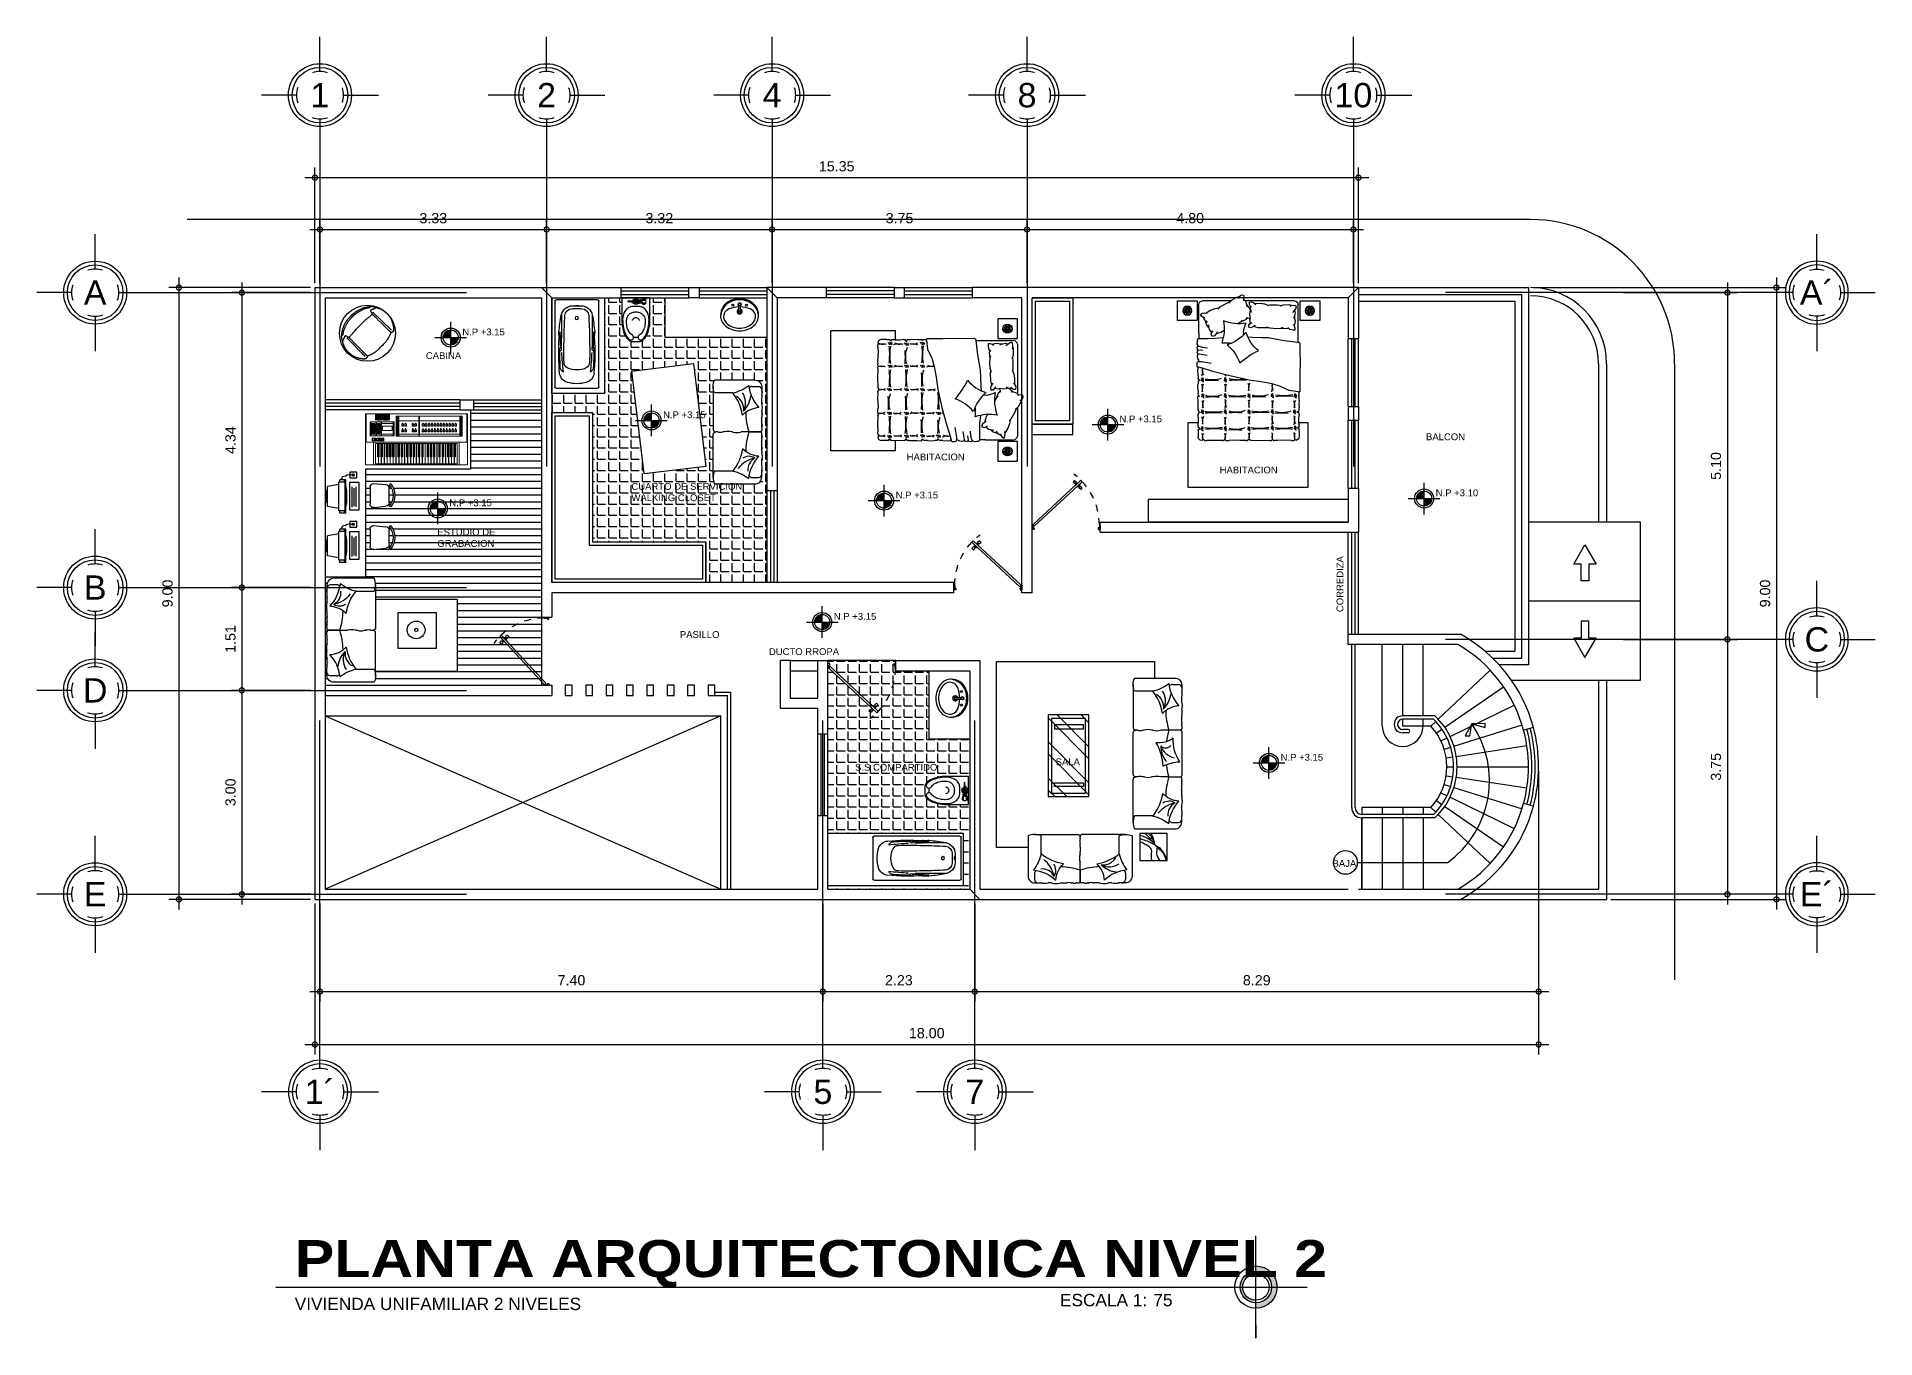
# Model space of a CAD drawing. Header units: inches. Extents: x -370 to 18, y -197 to 199.
# Drawn here: x -289.77 to -262.73, y 98.83 to 117.97 of the extents above; entities that cross this region are included whole.
import ezdxf
from ezdxf.enums import TextEntityAlignment as Align

# ---------------------------------------------------------------- set-up
doc = ezdxf.new("R2010")
doc.units = ezdxf.units.IN
doc.header["$MEASUREMENT"] = 0
doc.header["$PDMODE"] = 34
doc.header["$PDSIZE"] = 0.2
doc.linetypes.add('CENTER2', pattern=[28.575, 19.05, -3.175, 3.175, -3.175])
doc.linetypes.add('RAYITAS', pattern=[0.375, 0.25, -0.125])
doc.layers.add('a_MUEBLE', color=3, linetype='Continuous', lineweight=5)
for name, color, linetype in [('artefactos', 1, 'Continuous'), ('aux2', 194, 'Continuous'), ('MUEBLES', 7, 'Continuous')]:
    doc.layers.add(name, color=color, linetype=linetype)
doc.styles.add('1', font='arial.ttf')
doc.styles.add('2', font='')
doc.styles.get("Standard").update_dxf_attribs({"font": 'arial.ttf'})
doc.styles.get('2').set_extended_font_data('Arial Black')
doc.linetypes.add('ZIGZAG', pattern='A,0.0001,-0.2,[131,ltypeshp.shx,S=0.2,R=0,X=-0.2,Y=0],-0.4,[131,ltypeshp.shx,S=0.2,R=180,X=0.2,Y=0],-0.2', length=0.8001)
doc.dimstyles.new('E100', dxfattribs={"dimtxt": 0.15, "dimasz": 0.15, "dimexe": 0.15, "dimexo": 0.0625, "dimgap": 0.09, "dimtad": 1, "dimzin": 0, "dimdsep": 46, "dimtxsty": 'Standard', "dimblk": 'DOTSMALL', "dimcen": 0.09, "dimdle": 0.15, "dimclrd": 1, "dimclre": 1, "dimclrt": 2, "dimazin": 0, "dimtfac": 1, "dimtofl": 0, "dimtmove": 1, "dimatfit": 1, "dimldrblk": 'OPEN90', "dimfxl": 1, "dimtolj": 1, "dimtzin": 0, "dimarcsym": 0})

msp = doc.modelspace()

# ---------------------------------------------------------------- texts
at = {"color": 2, "char_height": 0.1}
for s, insert, attachment_point in [('CABINA', (-284.05048, 113.33261), 1), ('BALCON ', (-269.33916, 112.13846), 1), ('HABITACION ', (-276.97844, 111.84152), 1), ('HABITACION ', (-272.37473, 111.54893), 7), ('CUARTO DE SERVICION\\PWALKING CLOSET ', (-281.02668, 111.4088), 1), ('ESTUDIO DE\\PGRABACION', (-283.88164, 110.73601), 1), ('PASILLO', (-280.31414, 109.22974), 1), ('DUCTO RROPA', (-279.00509, 108.97863), 1), ('SALA ', (-274.78697, 107.25622), 7), ('S.S COMPARTIDO', (-277.73752, 107.27772), 1), ('BAJA', (-270.71487, 105.86308), 1)]:
    msp.add_mtext(s, dxfattribs=dict(at, insert=insert, attachment_point=attachment_point))
at = {"color": 2, "insert": (-270.65592, 110.33322), "char_height": 0.1, "attachment_point": 3, "rotation": 90}
msp.add_mtext('CORREDIZA', dxfattribs=at)
at = {"layer": 'MUEBLES', "color": 2}
for s, p in [('N.P +3.15', (-283.51442, 113.58136)), ('N.P +3.15', (-280.56109, 112.36252)), ('N.P +3.15', (-273.84827, 112.30182)), ('N.P +3.15', (-283.70491, 111.06757)), ('N.P +3.15', (-277.14072, 111.18255)), ('N.P +3.10', (-269.19723, 111.21402)), ('N.P +3.15', (-278.04994, 109.39677)), ('N.P +3.15', (-271.4783, 107.32456))]:
    msp.add_text(s, height=0.1, dxfattribs=at).set_placement(p)

# ---------------------------------------------------------------- blocks, each defined once
blk = doc.blocks.new('ca_mus12')
at = {"layer": 'a_MUEBLE', "linetype": 'Continuous'}
for p, q in [((0, 50.9), (0, 0)), ((102, 50.9), (0, 50.9)), ((4.9, 43), (4.9, 28.9)), ((28.6, 43), (4.9, 43)), ((28.6, 28.9), (28.6, 43)), ((30.9, 28.7), (30.9, 48.6)), ((30.9, 48.6), (30.9, 28.7)), ((31.7, 48.6), (30.9, 48.6)), ((30.9, 48.6), (96.8, 48.6)), ((33.4, 48.6), (32.6, 48.6)), ((53.4, 48.6), (54.2, 48.6)), ((94.4, 48.6), (95.2, 48.6)), ((96.1, 48.6), (96.8, 48.6)), ((96.8, 48.6), (96.8, 28.7)), ((96.8, 48.6), (96.8, 28.7)), ((102, 0), (102, 50.9)), ((0, 22.4), (102, 22.4)), ((4.9, 28.9), (28.6, 28.9)), ((30.9, 28.7), (31.7, 28.7)), ((96.8, 28.7), (30.9, 28.7)), ((32.6, 28.7), (33.4, 28.7)), ((54.2, 28.7), (53.4, 28.7)), ((95.2, 28.7), (94.4, 28.7)), ((96.8, 28.7), (96.1, 28.7)), ((0, 0), (102, 0))]:
    blk.add_line(p, q, dxfattribs=at)
at = {"layer": 'a_MUEBLE', "color": 8, "linetype": 'Continuous'}
for p, q in [((5.7, 43), (5.7, 28.9)), ((5.7, 41.2), (9.6, 41.2)), ((6.8, 40.5), (6.8, 34.6)), ((8.7, 40.5), (6.8, 40.5)), ((7.5, 40.5), (7.5, 34.6)), ((8, 40.5), (8, 34.6)), ((8.7, 34.6), (8.7, 40.5)), ((9.6, 43), (9.6, 28.9)), ((9.8, 40.1, 2.3), (9.8, 39.8, 2.3)), ((10.8, 40.1, 2.3), (9.8, 40.1, 2.3)), ((9.8, 39.8, 2.3), (10.8, 39.8, 2.3)), ((9.8, 39.3, 2.3), (9.8, 38.9, 2.3)), ((10.8, 39.3, 2.3), (9.8, 39.3, 2.3)), ((9.8, 38.9, 2.3), (10.8, 38.9, 2.3)), ((9.8, 38.4, 2.3), (9.8, 38.1, 2.3)), ((10.8, 38.4, 2.3), (9.8, 38.4, 2.3)), ((9.8, 38.1, 2.3), (10.8, 38.1, 2.3)), ((9.8, 37.5, 2.3), (9.8, 37.2, 2.3)), ((10.8, 37.5, 2.3), (9.8, 37.5, 2.3)), ((9.8, 37.2, 2.3), (10.8, 37.2, 2.3)), ((10.2, 50.6), (10.2, 44.9)), ((10.2, 50.4), (10.2, 50.6)), ((10.2, 50.6), (11.6, 50.6)), ((11.6, 50.6), (10.2, 50.6)), ((10.2, 49.8), (10.2, 50.4)), ((10.2, 50.4), (11.6, 50.4)), ((11.6, 50.4), (10.2, 50.4)), ((11.6, 49.8), (10.2, 49.8)), ((10.2, 48.9), (10.2, 49.7)), ((10.2, 49.7), (11.6, 49.7)), ((11.6, 48.9), (10.2, 48.9)), ((10.2, 47.8), (10.2, 48.8)), ((10.2, 48.8), (11.6, 48.8)), ((11.6, 47.8), (10.2, 47.8)), ((10.2, 46.7), (10.2, 47.7)), ((10.2, 47.7), (11.6, 47.7)), ((11.6, 46.7), (10.2, 46.7)), ((10.2, 45.8), (10.2, 46.6)), ((10.2, 46.6), (11.6, 46.6)), ((11.6, 45.8), (10.2, 45.8)), ((10.2, 45.1), (10.2, 45.7)), ((10.2, 45.7), (11.6, 45.7)), ((10.2, 44.9), (10.2, 45.1)), ((10.2, 45.1), (11.6, 45.1)), ((11.6, 45.1), (10.2, 45.1)), ((11.6, 44.9), (10.2, 44.9)), ((10.2, 44.9), (11.6, 44.9)), ((10.8, 39.8, 2.3), (10.8, 40.1, 2.3)), ((10.8, 38.9, 2.3), (10.8, 39.3, 2.3)), ((10.8, 38.1, 2.3), (10.8, 38.4, 2.3)), ((10.8, 37.2, 2.3), (10.8, 37.5, 2.3)), ((11, 28.9), (11, 43)), ((11, 41.2), (14.6, 41.2)), ((11.5, 37.6), (11.5, 36.5)), ((14.1, 37.6), (11.5, 37.6)), ((11.5, 37), (14.1, 37)), ((11.6, 50.6), (11.6, 50.4)), ((11.6, 44.9), (11.6, 50.6)), ((11.6, 50.4), (11.6, 49.8)), ((11.6, 49.7), (11.6, 48.9)), ((11.6, 48.8), (11.6, 47.8)), ((11.6, 47.7), (11.6, 46.7)), ((11.6, 46.6), (11.6, 45.8)), ((11.6, 45.7), (11.6, 45.1)), ((11.6, 45.1), (11.6, 44.9)), ((11.8, 44.7), (11.8, 50.8)), ((11.8, 50.8), (11.8, 50.6)), ((16.2, 50.8), (11.8, 50.8)), ((11.8, 50.8), (16.2, 50.8)), ((11.8, 50.6), (16.2, 50.6)), ((11.8, 50.5), (11.8, 50)), ((16.2, 50.5), (11.8, 50.5)), ((11.8, 50), (16.2, 50)), ((11.8, 49.8), (16.2, 49.8)), ((11.8, 49), (11.8, 49.8)), ((16.2, 49), (11.8, 49)), ((11.8, 48.8), (11.8, 47.8)), ((16.2, 48.8), (11.8, 48.8)), ((11.8, 47.8), (16.2, 47.8)), ((11.8, 47.7), (16.2, 47.7)), ((11.8, 46.7), (11.8, 47.7)), ((16.2, 46.7), (11.8, 46.7)), ((11.8, 46.5), (11.8, 45.7)), ((16.2, 46.5), (11.8, 46.5)), ((11.8, 45.7), (16.2, 45.7)), ((11.8, 45.6), (16.2, 45.6)), ((11.8, 45), (11.8, 45.6)), ((16.2, 45), (11.8, 45)), ((11.8, 44.9), (11.8, 44.7)), ((16.2, 44.9), (11.8, 44.9)), ((11.8, 44.7), (16.2, 44.7)), ((16.2, 44.7), (11.8, 44.7)), ((11.8, 40.5), (11.8, 37.6)), ((13.7, 40.5), (11.8, 40.5)), ((12.6, 40.4), (12.6, 37.6)), ((13, 40.4), (13, 37.6)), ((13.7, 37.6), (13.7, 40.5)), ((14.1, 36.5), (14.1, 37.6)), ((14.6, 43), (14.6, 28.9)), ((14.8, 40.1, 2.3), (14.8, 39.8, 2.3)), ((15.8, 40.1, 2.3), (14.8, 40.1, 2.3)), ((14.8, 39.8, 2.3), (15.8, 39.8, 2.3)), ((14.8, 39.3, 2.3), (14.8, 38.9, 2.3)), ((15.8, 39.3, 2.3), (14.8, 39.3, 2.3)), ((14.8, 38.9, 2.3), (15.8, 38.9, 2.3)), ((14.8, 38.4, 2.3), (14.8, 38.1, 2.3)), ((15.8, 38.4, 2.3), (14.8, 38.4, 2.3)), ((14.8, 38.1, 2.3), (15.8, 38.1, 2.3)), ((14.8, 37.5, 2.3), (14.8, 37.2, 2.3)), ((15.8, 37.5, 2.3), (14.8, 37.5, 2.3)), ((14.8, 37.2, 2.3), (15.8, 37.2, 2.3)), ((15.8, 39.8, 2.3), (15.8, 40.1, 2.3)), ((15.8, 38.9, 2.3), (15.8, 39.3, 2.3)), ((15.8, 38.1, 2.3), (15.8, 38.4, 2.3)), ((15.8, 37.2, 2.3), (15.8, 37.5, 2.3)), ((16, 28.9), (16, 43)), ((16, 41.2), (27.8, 41.2)), ((16.2, 50.6), (16.2, 50.8)), ((16.2, 50.8), (16.2, 44.7)), ((16.2, 50), (16.2, 50.5)), ((16.2, 49.8), (16.2, 49)), ((16.2, 47.8), (16.2, 48.8)), ((16.2, 47.7), (16.2, 46.7)), ((16.2, 45.7), (16.2, 46.5)), ((16.2, 45.6), (16.2, 45)), ((16.2, 44.7), (16.2, 44.9)), ((16.5, 50.6), (16.5, 44.9)), ((16.5, 50.4), (16.5, 50.6)), ((16.5, 50.6), (17.9, 50.6)), ((17.9, 50.6), (16.5, 50.6)), ((16.5, 49.8), (16.5, 50.4)), ((16.5, 50.4), (17.9, 50.4)), ((17.9, 50.4), (16.5, 50.4)), ((17.9, 49.8), (16.5, 49.8)), ((16.5, 48.9), (16.5, 49.7)), ((16.5, 49.7), (17.9, 49.7)), ((17.9, 48.9), (16.5, 48.9)), ((16.5, 47.8), (16.5, 48.8)), ((16.5, 48.8), (17.9, 48.8)), ((17.9, 47.8), (16.5, 47.8)), ((16.5, 46.7), (16.5, 47.7)), ((16.5, 47.7), (17.9, 47.7)), ((17.9, 46.7), (16.5, 46.7)), ((16.5, 45.8), (16.5, 46.6)), ((16.5, 46.6), (17.9, 46.6)), ((17.9, 45.8), (16.5, 45.8)), ((16.5, 45.1), (16.5, 45.7)), ((16.5, 45.7), (17.9, 45.7)), ((16.5, 44.9), (16.5, 45.1)), ((16.5, 45.1), (17.9, 45.1)), ((17.9, 45.1), (16.5, 45.1)), ((17.9, 44.9), (16.5, 44.9)), ((16.5, 44.9), (17.9, 44.9)), ((17, 38.4), (17, 34.3)), ((26.8, 38.4), (17, 38.4)), ((17.9, 50.6), (17.9, 50.4)), ((17.9, 44.9), (17.9, 50.6)), ((17.9, 50.4), (17.9, 49.8)), ((17.9, 49.7), (17.9, 48.9)), ((17.9, 48.8), (17.9, 47.8)), ((17.9, 47.7), (17.9, 46.7)), ((17.9, 46.6), (17.9, 45.8)), ((17.9, 45.7), (17.9, 45.1)), ((17.9, 45.1), (17.9, 44.9)), ((18.2, 50.8), (18.2, 44.7)), ((22.6, 50.8), (18.2, 50.8)), ((18.2, 50.8), (22.6, 50.8)), ((18.2, 50.6), (18.2, 50.8)), ((22.6, 50.6), (18.2, 50.6)), ((18.2, 50.5), (22.6, 50.5)), ((18.2, 50), (18.2, 50.5)), ((22.6, 50), (18.2, 50)), ((18.2, 49.8), (18.2, 49)), ((22.6, 49.8), (18.2, 49.8)), ((18.2, 49), (22.6, 49)), ((18.2, 48.8), (22.6, 48.8)), ((18.2, 47.8), (18.2, 48.8)), ((22.6, 47.8), (18.2, 47.8)), ((18.2, 47.7), (18.2, 46.7)), ((22.6, 47.7), (18.2, 47.7)), ((18.2, 46.7), (22.6, 46.7)), ((18.2, 46.5), (22.6, 46.5)), ((18.2, 45.7), (18.2, 46.5)), ((22.6, 45.7), (18.2, 45.7)), ((18.2, 45.6), (18.2, 45)), ((22.6, 45.6), (18.2, 45.6)), ((18.2, 45), (22.6, 45)), ((18.2, 44.9), (22.6, 44.9)), ((18.2, 44.7), (18.2, 44.9)), ((18.2, 44.7), (22.6, 44.7)), ((22.6, 44.7), (18.2, 44.7)), ((22.6, 50.8), (22.6, 50.6)), ((22.6, 44.7), (22.6, 50.8)), ((22.6, 50.5), (22.6, 50)), ((22.6, 49), (22.6, 49.8)), ((22.6, 48.8), (22.6, 47.8)), ((22.6, 46.7), (22.6, 47.7)), ((22.6, 46.5), (22.6, 45.7)), ((22.6, 45), (22.6, 45.6)), ((22.6, 44.9), (22.6, 44.7)), ((22.8, 50.6), (22.8, 50.4)), ((24.2, 50.6), (22.8, 50.6)), ((22.8, 50.6), (24.2, 50.6)), ((22.8, 44.9), (22.8, 50.6)), ((22.8, 50.4), (22.8, 49.8)), ((24.2, 50.4), (22.8, 50.4)), ((22.8, 50.4), (24.2, 50.4)), ((22.8, 49.8), (24.2, 49.8)), ((22.8, 49.7), (22.8, 48.9)), ((24.2, 49.7), (22.8, 49.7)), ((22.8, 48.9), (24.2, 48.9)), ((22.8, 48.8), (22.8, 47.8)), ((24.2, 48.8), (22.8, 48.8)), ((22.8, 47.8), (24.2, 47.8)), ((22.8, 47.7), (22.8, 46.7)), ((24.2, 47.7), (22.8, 47.7)), ((22.8, 46.7), (24.2, 46.7)), ((22.8, 46.6), (22.8, 45.8)), ((24.2, 46.6), (22.8, 46.6)), ((22.8, 45.8), (24.2, 45.8)), ((22.8, 45.7), (22.8, 45.1)), ((24.2, 45.7), (22.8, 45.7)), ((22.8, 45.1), (22.8, 44.9)), ((24.2, 45.1), (22.8, 45.1)), ((22.8, 45.1), (24.2, 45.1)), ((22.8, 44.9), (24.2, 44.9)), ((24.2, 44.9), (22.8, 44.9)), ((24.2, 50.6), (24.2, 44.9)), ((24.2, 50.4), (24.2, 50.6)), ((24.2, 49.8), (24.2, 50.4)), ((24.2, 48.9), (24.2, 49.7)), ((24.2, 47.8), (24.2, 48.8)), ((24.2, 46.7), (24.2, 47.7)), ((24.2, 45.8), (24.2, 46.6)), ((24.2, 45.1), (24.2, 45.7)), ((24.2, 44.9), (24.2, 45.1)), ((26.8, 34.3), (26.8, 38.4)), ((27.8, 28.9), (27.8, 43)), ((31.7, 28.7), (31.7, 48.6)), ((31.7, 43.8), (32.6, 43.8)), ((32.6, 48.6), (32.6, 28.7)), ((33.4, 28.7), (33.4, 48.6)), ((33.4, 43.8), (94.4, 43.8)), ((36.5, 40.8), (36.5, 38.7)), ((38.2, 40.8), (36.5, 40.8)), ((36.5, 40.5), (36.5, 39)), ((38.2, 40.5), (36.5, 40.5)), ((36.5, 39), (38.2, 39)), ((36.5, 38.7), (38.2, 38.7)), ((37, 41.7), (37, 41.3)), ((37.4, 41.7), (37, 41.7)), ((37, 41.3), (37.4, 41.3)), ((37.4, 41.3), (37.4, 41.7)), ((38.2, 38.7), (38.2, 40.8)), ((38.2, 39), (38.2, 40.5)), ((39.4, 40.8), (39.4, 38.7)), ((41.1, 40.8), (39.4, 40.8)), ((39.4, 40.5), (39.4, 39)), ((41.1, 40.5), (39.4, 40.5)), ((39.4, 39), (41.1, 39)), ((39.4, 38.7), (41.1, 38.7)), ((39.9, 41.7), (39.9, 41.3)), ((40.3, 41.7), (39.9, 41.7)), ((39.9, 41.3), (40.3, 41.3)), ((40.3, 41.3), (40.3, 41.7)), ((41.1, 38.7), (41.1, 40.8)), ((41.1, 39), (41.1, 40.5)), ((46.6, 40.8), (46.6, 38.7)), ((48.3, 40.8), (46.6, 40.8)), ((46.6, 40.5), (46.6, 39)), ((48.3, 40.5), (46.6, 40.5)), ((46.6, 39), (48.3, 39)), ((46.6, 38.7), (48.3, 38.7)), ((47.1, 41.7), (47.1, 41.3)), ((47.5, 41.7), (47.1, 41.7)), ((47.1, 41.3), (47.5, 41.3)), ((47.5, 41.3), (47.5, 41.7)), ((48.3, 38.7), (48.3, 40.8)), ((48.3, 39), (48.3, 40.5)), ((49.5, 40.8), (49.5, 38.7)), ((51.2, 40.8), (49.5, 40.8)), ((49.5, 40.5), (49.5, 39)), ((51.2, 40.5), (49.5, 40.5)), ((49.5, 39), (51.2, 39)), ((49.5, 38.7), (51.2, 38.7)), ((50, 41.7), (50, 41.3)), ((50.4, 41.7), (50, 41.7)), ((50, 41.3), (50.4, 41.3)), ((50.4, 41.3), (50.4, 41.7)), ((51.2, 38.7), (51.2, 40.8)), ((51.2, 39), (51.2, 40.5)), ((53.4, 28.7), (53.4, 48.6)), ((54.2, 48.6), (54.2, 28.7)), ((56.9, 40.8), (56.9, 38.7)), ((58.6, 40.8), (56.9, 40.8)), ((56.9, 40.5), (56.9, 39)), ((58.6, 40.5), (56.9, 40.5)), ((56.9, 39), (58.6, 39)), ((56.9, 38.7), (58.6, 38.7)), ((57.4, 41.7), (57.4, 41.3)), ((57.8, 41.7), (57.4, 41.7)), ((57.4, 41.3), (57.8, 41.3)), ((57.8, 41.3), (57.8, 41.7)), ((58.6, 38.7), (58.6, 40.8)), ((58.6, 39), (58.6, 40.5)), ((59.9, 40.8), (59.9, 38.7)), ((61.5, 40.8), (59.9, 40.8)), ((59.9, 40.5), (59.9, 39)), ((61.5, 40.5), (59.9, 40.5)), ((59.9, 39), (61.5, 39)), ((59.9, 38.7), (61.5, 38.7)), ((60.4, 41.7), (60.4, 41.3)), ((60.8, 41.7), (60.4, 41.7)), ((60.4, 41.3), (60.8, 41.3)), ((60.8, 41.3), (60.8, 41.7)), ((61.5, 38.7), (61.5, 40.8)), ((61.5, 39), (61.5, 40.5)), ((62.8, 40.8), (62.8, 38.7)), ((64.5, 40.8), (62.8, 40.8)), ((62.8, 40.5), (62.8, 39)), ((64.5, 40.5), (62.8, 40.5)), ((62.8, 39), (64.5, 39)), ((62.8, 38.7), (64.5, 38.7)), ((63.4, 41.7), (63.4, 41.3)), ((63.7, 41.7), (63.4, 41.7)), ((63.4, 41.3), (63.7, 41.3)), ((63.7, 41.3), (63.7, 41.7)), ((64.5, 38.7), (64.5, 40.8)), ((64.5, 39), (64.5, 40.5)), ((65.8, 40.8), (65.8, 38.7)), ((67.4, 40.8), (65.8, 40.8)), ((65.8, 40.5), (65.8, 39)), ((67.4, 40.5), (65.8, 40.5)), ((65.8, 39), (67.4, 39)), ((65.8, 38.7), (67.4, 38.7)), ((66.3, 41.7), (66.3, 41.3)), ((66.7, 41.7), (66.3, 41.7)), ((66.3, 41.3), (66.7, 41.3)), ((66.7, 41.3), (66.7, 41.7)), ((67.4, 38.7), (67.4, 40.8)), ((67.4, 39), (67.4, 40.5)), ((68.7, 40.8), (68.7, 38.7)), ((70.4, 40.8), (68.7, 40.8)), ((68.7, 40.5), (68.7, 39)), ((70.4, 40.5), (68.7, 40.5)), ((68.7, 39), (70.4, 39)), ((68.7, 38.7), (70.4, 38.7)), ((69.3, 41.7), (69.3, 41.3)), ((69.7, 41.7), (69.3, 41.7)), ((69.3, 41.3), (69.7, 41.3)), ((69.7, 41.3), (69.7, 41.7)), ((70.4, 38.7), (70.4, 40.8)), ((70.4, 39), (70.4, 40.5)), ((71.7, 40.8), (71.7, 38.7)), ((73.4, 40.8), (71.7, 40.8)), ((71.7, 40.5), (71.7, 39)), ((73.4, 40.5), (71.7, 40.5)), ((71.7, 39), (73.4, 39)), ((71.7, 38.7), (73.4, 38.7)), ((72.2, 41.7), (72.2, 41.3)), ((72.6, 41.7), (72.2, 41.7)), ((72.2, 41.3), (72.6, 41.3)), ((72.6, 41.3), (72.6, 41.7)), ((73.4, 38.7), (73.4, 40.8)), ((73.4, 39), (73.4, 40.5)), ((74.7, 40.8), (74.7, 38.7)), ((76.3, 40.8), (74.7, 40.8)), ((74.7, 40.5), (74.7, 39)), ((76.3, 40.5), (74.7, 40.5)), ((74.7, 39), (76.3, 39)), ((74.7, 38.7), (76.3, 38.7)), ((75.2, 41.7), (75.2, 41.3)), ((75.6, 41.7), (75.2, 41.7)), ((75.2, 41.3), (75.6, 41.3)), ((75.6, 41.3), (75.6, 41.7)), ((76.3, 38.7), (76.3, 40.8)), ((76.3, 39), (76.3, 40.5)), ((77.6, 40.8), (77.6, 38.7)), ((79.3, 40.8), (77.6, 40.8)), ((77.6, 40.5), (77.6, 39)), ((79.3, 40.5), (77.6, 40.5)), ((77.6, 39), (79.3, 39)), ((77.6, 38.7), (79.3, 38.7)), ((78.1, 41.7), (78.1, 41.3)), ((78.5, 41.7), (78.1, 41.7)), ((78.1, 41.3), (78.5, 41.3)), ((78.5, 41.3), (78.5, 41.7)), ((79.3, 38.7), (79.3, 40.8)), ((79.3, 39), (79.3, 40.5)), ((80.6, 40.8), (80.6, 38.7)), ((82.2, 40.8), (80.6, 40.8)), ((80.6, 40.5), (80.6, 39)), ((82.2, 40.5), (80.6, 40.5)), ((80.6, 39), (82.2, 39)), ((80.6, 38.7), (82.2, 38.7)), ((81.1, 41.7), (81.1, 41.3)), ((81.5, 41.7), (81.1, 41.7)), ((81.1, 41.3), (81.5, 41.3)), ((81.5, 41.3), (81.5, 41.7)), ((82.2, 38.7), (82.2, 40.8)), ((82.2, 39), (82.2, 40.5)), ((83.5, 40.8), (83.5, 38.7)), ((85.2, 40.8), (83.5, 40.8)), ((83.5, 40.5), (83.5, 39)), ((85.2, 40.5), (83.5, 40.5)), ((83.5, 39), (85.2, 39)), ((83.5, 38.7), (85.2, 38.7)), ((84, 41.7), (84, 41.3)), ((84.4, 41.7), (84, 41.7)), ((84, 41.3), (84.4, 41.3)), ((84.4, 41.3), (84.4, 41.7)), ((85.2, 38.7), (85.2, 40.8)), ((85.2, 39), (85.2, 40.5)), ((86.5, 40.8), (86.5, 38.7)), ((88.1, 40.8), (86.5, 40.8)), ((86.5, 40.5), (86.5, 39)), ((88.1, 40.5), (86.5, 40.5)), ((86.5, 39), (88.1, 39)), ((86.5, 38.7), (88.1, 38.7)), ((87, 41.7), (87, 41.3)), ((87.4, 41.7), (87, 41.7)), ((87, 41.3), (87.4, 41.3)), ((87.4, 41.3), (87.4, 41.7)), ((88.1, 38.7), (88.1, 40.8)), ((88.1, 39), (88.1, 40.5)), ((89.4, 40.8), (89.4, 38.7)), ((91.1, 40.8), (89.4, 40.8)), ((89.4, 40.5), (89.4, 39)), ((91.1, 40.5), (89.4, 40.5)), ((89.4, 39), (91.1, 39)), ((89.4, 38.7), (91.1, 38.7)), ((90, 41.7), (90, 41.3)), ((90.3, 41.7), (90, 41.7)), ((90, 41.3), (90.3, 41.3)), ((90.3, 41.3), (90.3, 41.7)), ((91.1, 38.7), (91.1, 40.8)), ((91.1, 39), (91.1, 40.5)), ((94.4, 28.7), (94.4, 48.6)), ((95.2, 48.6), (95.2, 28.7)), ((95.2, 43.8), (96.1, 43.8)), ((96.1, 28.7), (96.1, 48.6)), ((5.7, 30.6), (9.6, 30.6)), ((6.5, 34.6), (6.5, 33.5)), ((9.2, 34.6), (6.5, 34.6)), ((6.5, 34.1), (9.2, 34.1)), ((6.5, 33.5), (9.2, 33.5)), ((6.8, 33.5), (6.8, 31.3)), ((6.8, 31.3), (8.7, 31.3)), ((8.9, 26.4, 0.1), (6.9, 26.4, 0.1)), ((6.9, 26.4, 0.1), (6.9, 23.9, 0.1)), ((6.9, 23.9, 0.1), (8.9, 23.9, 0.1)), ((7.5, 33.5), (7.5, 31.3)), ((7.5, 24.2, 0.7), (7.5, 26.2, 0.7)), ((7.5, 26.2, 0.7), (8.6, 26.2, 0.7)), ((8.6, 24.2, 0.7), (7.5, 24.2, 0.7)), ((8, 33.5), (8, 31.3)), ((8.6, 26.2, 0.7), (9.5, 25.3, 0.7)), ((9.5, 25.3, 0.7), (8.6, 24.2, 0.7)), ((8.7, 31.3), (8.7, 33.5)), ((10, 25.3, 0.1), (8.9, 26.4, 0.1)), ((8.9, 23.9, 0.1), (10, 25.3, 0.1)), ((9.2, 33.5), (9.2, 34.6)), ((10, 26.4, 0.8), (9.5, 26.4, 0.8)), ((9.5, 26.4, 0.8), (10.6, 25.3, 0.8)), ((10.6, 25.3, 0.8), (9.5, 23.9, 0.8)), ((9.5, 23.9, 0.8), (10, 23.9, 0.8)), ((9.8, 36.7, 2.3), (9.8, 36.3, 2.3)), ((10.8, 36.7, 2.3), (9.8, 36.7, 2.3)), ((9.8, 36.3, 2.3), (10.8, 36.3, 2.3)), ((9.8, 35.8, 2.3), (9.8, 35.5, 2.3)), ((10.8, 35.8, 2.3), (9.8, 35.8, 2.3)), ((9.8, 35.5, 2.3), (10.8, 35.5, 2.3)), ((9.8, 35, 2.3), (9.8, 34.6, 2.3)), ((10.8, 35, 2.3), (9.8, 35, 2.3)), ((9.8, 34.6, 2.3), (10.8, 34.6, 2.3)), ((9.8, 34.1, 2.3), (9.8, 33.8, 2.3)), ((10.8, 34.1, 2.3), (9.8, 34.1, 2.3)), ((9.8, 33.8, 2.3), (10.8, 33.8, 2.3)), ((9.8, 33.2, 2.3), (9.8, 32.9, 2.3)), ((10.8, 33.2, 2.3), (9.8, 33.2, 2.3)), ((9.8, 32.9, 2.3), (10.8, 32.9, 2.3)), ((9.8, 32.4, 2.3), (9.8, 32, 2.3)), ((10.8, 32.4, 2.3), (9.8, 32.4, 2.3)), ((9.8, 32, 2.3), (10.8, 32, 2.3)), ((10.9, 25.6, 0.8), (10, 26.4, 0.8)), ((10, 25.3, 0.1), (10, 25.3, 0.1)), ((10, 23.9, 0.8), (10.9, 25, 0.8)), ((10.2, 21.3), (10.2, 1)), ((12, 21.3), (10.2, 21.3)), ((10.2, 21.3), (10.2, 1)), ((10.8, 36.3, 2.3), (10.8, 36.7, 2.3)), ((10.8, 35.5, 2.3), (10.8, 35.8, 2.3)), ((10.8, 34.6, 2.3), (10.8, 35, 2.3)), ((10.8, 33.8, 2.3), (10.8, 34.1, 2.3)), ((10.8, 32.9, 2.3), (10.8, 33.2, 2.3)), ((10.8, 32, 2.3), (10.8, 32.4, 2.3)), ((11.7, 26.4, 0.8), (10.9, 25.6, 0.8)), ((10.9, 25, 0.8), (11.7, 23.9, 0.8)), ((11, 30.6), (14.6, 30.6)), ((11.2, 25.3, 0.8), (12.3, 26.4, 0.8)), ((12.3, 23.9, 0.8), (11.2, 25.3, 0.8)), ((11.5, 36.5), (14.1, 36.5)), ((12.3, 26.4, 0.8), (11.7, 26.4, 0.8)), ((11.7, 23.9, 0.8), (12.3, 23.9, 0.8)), ((11.8, 36.5), (11.8, 31.3)), ((11.8, 31.3), (13.7, 31.3)), ((12, 8), (12, 21.3)), ((12.2, 21.3), (12.2, 8.2)), ((12.2, 8.2), (12.2, 21.3)), ((12.2, 21.3), (12.3, 21.3)), ((13.5, 21.3), (12.2, 21.3)), ((12.3, 21.3), (12.3, 21.1)), ((12.3, 21.1), (13.4, 21.1)), ((12.3, 21.1), (12.4, 20.9)), ((12.4, 20.9), (13.3, 20.9)), ((12.4, 20.9), (12.4, 8.9)), ((12.6, 36.5), (12.6, 31.3)), ((12.6, 25.9, 0.7), (12.6, 26.5, 0.2)), ((13.4, 26.5, 0.1), (12.6, 26.5, 0.2)), ((13, 25.9, 0.7), (12.6, 25.9, 0.7)), ((13, 36.5), (13, 31.3)), ((13.2, 25.7, 0.7), (13.2, 24.4, 0.3)), ((13.2, 24.4, 0.3), (13.2, 23.9, 0.3)), ((13.2, 23.9, 0.3), (13.7, 23.9, 0.3)), ((13.4, 21.1), (13.3, 20.9)), ((13.3, 20.9), (13.3, 8.9)), ((13.4, 21.3), (13.4, 21.1)), ((13.5, 21.3), (13.4, 21.3)), ((13.5, 8.2), (13.5, 21.3)), ((13.5, 8.2), (13.5, 21.3)), ((13.6, 8), (13.6, 21.3)), ((13.6, 21.3), (15.4, 21.3)), ((13.7, 31.3), (13.7, 36.5)), ((13.7, 24.3, 0.1), (13.7, 26.2, 0.1)), ((13.7, 24.3, 0.1), (13.7, 23.9, 0.1)), ((14, 26.1, 0.1), (14, 24.3, 0.1)), ((14.4, 26.5, 0.1), (15.6, 26.5, 0.1)), ((15.6, 26.5, 0.1), (14.4, 26.5, 0.1)), ((14.4, 23.9, 0.1), (15.6, 23.9, 0.1)), ((14.6, 26, 0.1), (14.6, 24.4, 0.1)), ((14.8, 36.7, 2.3), (14.8, 36.3, 2.3)), ((15.8, 36.7, 2.3), (14.8, 36.7, 2.3)), ((14.8, 36.3, 2.3), (15.8, 36.3, 2.3)), ((14.8, 35.8, 2.3), (14.8, 35.5, 2.3)), ((15.8, 35.8, 2.3), (14.8, 35.8, 2.3)), ((14.8, 35.5, 2.3), (15.8, 35.5, 2.3)), ((14.8, 35, 2.3), (14.8, 34.6, 2.3)), ((15.8, 35, 2.3), (14.8, 35, 2.3)), ((14.8, 34.6, 2.3), (15.8, 34.6, 2.3)), ((14.8, 34.1, 2.3), (14.8, 33.8, 2.3)), ((15.8, 34.1, 2.3), (14.8, 34.1, 2.3)), ((14.8, 33.8, 2.3), (15.8, 33.8, 2.3)), ((14.8, 33.2, 2.3), (14.8, 32.9, 2.3)), ((15.8, 33.2, 2.3), (14.8, 33.2, 2.3)), ((14.8, 32.9, 2.3), (15.8, 32.9, 2.3)), ((14.8, 32.4, 2.3), (14.8, 32, 2.3)), ((15.8, 32.4, 2.3), (14.8, 32.4, 2.3)), ((14.8, 32, 2.3), (15.8, 32, 2.3)), ((14.8, 26.2, 0.1), (15.3, 26.2, 0.1)), ((14.8, 24.3, 0.1), (15.3, 24.3, 0.1)), ((15.4, 21.3), (15.4, 8)), ((15.5, 26, 0.1), (15.5, 24.4, 0.1)), ((15.6, 21.3), (15.6, 8.2)), ((15.6, 8.2), (15.6, 21.3)), ((15.6, 21.3), (15.7, 21.3)), ((16.8, 21.3), (15.6, 21.3)), ((15.7, 21.3), (15.7, 21.1)), ((15.7, 21.1), (16.7, 21.1)), ((15.7, 21.1), (15.7, 20.9)), ((15.7, 20.9), (16.7, 20.9)), ((15.7, 20.9), (15.7, 8.9)), ((15.8, 36.3, 2.3), (15.8, 36.7, 2.3)), ((15.8, 35.5, 2.3), (15.8, 35.8, 2.3)), ((15.8, 34.6, 2.3), (15.8, 35, 2.3)), ((15.8, 33.8, 2.3), (15.8, 34.1, 2.3)), ((15.8, 32.9, 2.3), (15.8, 33.2, 2.3)), ((15.8, 32, 2.3), (15.8, 32.4, 2.3)), ((16, 30.6), (27.8, 30.6)), ((16, 24.3, 0.1), (16, 26.1, 0.1)), ((16.4, 26.1, 0.1), (16.4, 24.3, 0.1)), ((16.8, 21.3), (16.7, 21.1)), ((16.7, 21.1), (16.7, 20.9)), ((16.7, 20.9), (16.7, 8.9)), ((16.8, 26.5, 0.1), (18, 26.5, 0.1)), ((18, 26.5, 0.1), (16.8, 26.5, 0.1)), ((16.8, 23.9, 0.1), (18, 23.9, 0.1)), ((16.8, 8.2), (16.8, 21.3)), ((16.8, 8.2), (16.8, 21.3)), ((16.8, 21.3), (16.8, 21.3)), ((17, 34.3), (26.8, 34.3)), ((17, 26, 0.1), (17, 24.4, 0.1)), ((17, 24.6, 0.3), (17, 25.8, 0.4)), ((17, 8), (17, 21.3)), ((17, 21.3), (18.8, 21.3)), ((17.2, 26.2, 0.1), (17.7, 26.2, 0.1)), ((17.2, 24.3, 0.1), (17.7, 24.3, 0.1)), ((17.8, 24.4, 0.1), (17.8, 26, 0.1)), ((17.8, 25.8, 0.1), (17.8, 24.6, 0.3)), ((18.4, 24.3, 0.1), (18.4, 26.1, 0.1)), ((18.8, 21.3), (18.8, 1)), ((19, 21.3), (19, 1)), ((20.8, 21.3), (19, 21.3)), ((20.8, 8), (20.8, 21.3)), ((21, 21.3), (21, 8.2)), ((21, 8.2), (21, 21.3)), ((21, 21.3), (21.1, 21.1)), ((21, 21.3), (21, 21.3)), ((22.2, 21.3), (21, 21.3)), ((21.1, 21.1), (22.1, 21.1)), ((21.1, 21.1), (21.1, 20.9)), ((21.1, 20.9), (22.1, 20.9)), ((21.1, 20.9), (21.1, 8.9)), ((22.1, 21.3), (22.1, 21.1)), ((22.2, 21.3), (22.1, 21.3)), ((22.1, 21.1), (22.1, 20.9)), ((22.1, 20.9), (22.1, 8.9)), ((22.2, 8.2), (22.2, 21.3)), ((22.2, 8.2), (22.2, 21.3)), ((22.3, 8), (22.3, 21.3)), ((22.3, 21.3), (23.9, 21.3)), ((23.9, 21.3), (23.9, 8)), ((24.1, 21.3), (24.1, 8.2)), ((24.1, 8.2), (24.1, 21.3)), ((24.1, 21.3), (24.2, 21.3)), ((25.4, 21.3), (24.1, 21.3)), ((24.2, 21.3), (24.2, 21.1)), ((24.2, 21.1), (25.3, 21.1)), ((24.2, 21.1), (24.3, 20.9)), ((24.3, 20.9), (25.3, 20.9)), ((24.3, 20.9), (24.3, 8.9)), ((25.3, 21.3), (25.3, 21.1)), ((25.4, 21.3), (25.3, 21.3)), ((25.3, 21.1), (25.3, 20.9)), ((25.3, 20.9), (25.3, 8.9)), ((25.4, 8.2), (25.4, 21.3)), ((25.4, 8.2), (25.4, 21.3)), ((25.6, 8), (25.6, 21.3)), ((25.6, 21.3), (27.1, 21.3)), ((27.1, 21.3), (27.1, 8)), ((27.3, 21.3), (27.3, 8.2)), ((27.3, 8.2), (27.3, 21.3)), ((27.3, 21.3), (27.4, 21.3)), ((28.5, 21.3), (27.3, 21.3)), ((27.4, 21.3), (27.4, 21.1)), ((27.4, 21.1), (28.4, 21.1)), ((27.4, 21.1), (27.4, 20.9)), ((27.4, 20.9), (28.4, 20.9)), ((27.4, 20.9), (27.4, 8.9)), ((28.5, 21.3), (28.4, 21.1)), ((28.4, 21.1), (28.4, 20.9)), ((28.4, 20.9), (28.4, 8.9)), ((28.5, 8.2), (28.5, 21.3)), ((28.5, 8.2), (28.5, 21.3)), ((28.5, 21.3), (28.5, 21.3)), ((28.6, 21.3), (28.6, 8)), ((30.5, 21.3), (28.6, 21.3)), ((30.5, 21.3), (30.5, 1)), ((30.5, 1), (30.5, 21.3)), ((32.5, 21.3), (30.7, 21.3)), ((30.7, 21.3), (30.7, 1)), ((31.7, 30.5), (32.6, 30.5)), ((32.5, 8), (32.5, 21.3)), ((32.7, 21.3), (32.7, 8.2)), ((32.7, 8.2), (32.7, 21.3)), ((32.7, 21.3), (32.8, 21.1)), ((32.7, 21.3), (32.7, 21.3)), ((33.9, 21.3), (32.7, 21.3)), ((32.8, 21.1), (33.8, 21.1)), ((32.8, 21.1), (32.8, 20.9)), ((32.8, 20.9), (33.8, 20.9)), ((32.8, 20.9), (32.8, 8.9)), ((33.4, 30.5), (94.4, 30.5)), ((33.9, 21.3), (33.8, 21.1)), ((33.8, 21.1), (33.8, 20.9)), ((33.8, 20.9), (33.8, 8.9)), ((33.9, 8.2), (33.9, 21.3)), ((33.9, 8.2), (33.9, 21.3)), ((33.9, 21.3), (33.9, 21.3)), ((34, 8), (34, 21.3)), ((34, 21.3), (35.9, 21.3)), ((35.9, 21.3), (35.9, 8)), ((36, 21.3), (36, 8.2)), ((36, 8.2), (36, 21.3)), ((36, 21.3), (36.1, 21.3)), ((37.3, 21.3), (36, 21.3)), ((36.1, 21.3), (36.1, 21.1)), ((36.1, 21.1), (37.2, 21.1)), ((36.1, 21.1), (36.2, 20.9)), ((36.2, 20.9), (37.2, 20.9)), ((36.2, 20.9), (36.2, 8.9)), ((36.5, 35), (36.5, 32.8)), ((38.2, 35), (36.5, 35)), ((36.5, 34.7), (36.5, 33.1)), ((38.2, 34.7), (36.5, 34.7)), ((36.5, 33.1), (38.2, 33.1)), ((36.5, 32.8), (38.2, 32.8)), ((37, 36.1), (37, 35.5)), ((37.5, 36.1), (37, 36.1)), ((37, 35.5), (37.5, 35.5)), ((37.2, 21.3), (37.2, 21.1)), ((37.3, 21.3), (37.2, 21.3)), ((37.2, 21.1), (37.2, 20.9)), ((37.2, 20.9), (37.2, 8.9)), ((37.3, 8.2), (37.3, 21.3)), ((37.3, 8.2), (37.3, 21.3)), ((37.4, 8), (37.4, 21.3)), ((37.4, 21.3), (39.2, 21.3)), ((37.5, 35.5), (37.5, 36.1)), ((38.2, 32.8), (38.2, 35)), ((38.2, 33.1), (38.2, 34.7)), ((39.2, 21.3), (39.2, 1)), ((39.4, 35), (39.4, 32.8)), ((41.1, 35), (39.4, 35)), ((39.4, 34.7), (39.4, 33.1)), ((41.1, 34.7), (39.4, 34.7)), ((39.4, 33.1), (41.1, 33.1)), ((39.4, 32.8), (41.1, 32.8)), ((39.4, 21.3), (39.4, 1)), ((41.2, 21.3), (39.4, 21.3)), ((39.9, 36.1), (39.9, 35.5)), ((40.3, 36.1), (39.9, 36.1)), ((39.9, 35.5), (40.3, 35.5)), ((40.3, 35.5), (40.3, 36.1)), ((41.1, 32.8), (41.1, 35)), ((41.1, 33.1), (41.1, 34.7)), ((41.2, 8), (41.2, 21.3)), ((41.4, 21.3), (41.4, 8.2)), ((41.4, 8.2), (41.4, 21.3)), ((41.4, 21.3), (41.5, 21.3)), ((42.7, 21.3), (41.4, 21.3)), ((41.5, 21.3), (41.5, 21.1)), ((41.5, 21.1), (42.6, 21.1)), ((41.5, 21.1), (41.6, 20.9)), ((41.6, 20.9), (42.5, 20.9)), ((41.6, 20.9), (41.6, 8.9)), ((42.6, 21.1), (42.5, 20.9)), ((42.5, 20.9), (42.5, 8.9)), ((42.6, 21.3), (42.6, 21.1)), ((42.7, 21.3), (42.6, 21.3)), ((42.7, 8.2), (42.7, 21.3)), ((42.7, 8.2), (42.7, 21.3)), ((42.8, 8), (42.8, 21.3)), ((42.8, 21.3), (44.3, 21.3)), ((44.3, 21.3), (44.3, 8)), ((44.6, 21.3), (44.6, 8.2)), ((44.6, 8.2), (44.6, 21.3)), ((44.6, 21.3), (44.7, 21.3)), ((45.8, 21.3), (44.6, 21.3)), ((44.7, 21.3), (44.7, 21.1)), ((44.7, 21.1), (45.7, 21.1)), ((44.7, 21.1), (44.7, 20.9)), ((44.7, 20.9), (45.7, 20.9)), ((44.7, 20.9), (44.7, 8.9)), ((45.8, 21.3), (45.7, 21.1)), ((45.7, 21.1), (45.7, 20.9)), ((45.7, 20.9), (45.7, 8.9)), ((45.8, 8.2), (45.8, 21.3)), ((45.8, 8.2), (45.8, 21.3)), ((45.8, 21.3), (45.8, 21.3)), ((46, 8), (46, 21.3)), ((46, 21.3), (47.6, 21.3)), ((46.6, 35), (46.6, 32.8)), ((48.3, 35), (46.6, 35)), ((46.6, 34.7), (46.6, 33.1)), ((48.3, 34.7), (46.6, 34.7)), ((46.6, 33.1), (48.3, 33.1)), ((46.6, 32.8), (48.3, 32.8)), ((47.1, 36.1), (47.1, 35.5)), ((47.6, 36.1), (47.1, 36.1)), ((47.1, 35.5), (47.6, 35.5)), ((47.6, 35.5), (47.6, 36.1)), ((47.6, 21.3), (47.6, 8)), ((47.7, 21.3), (47.7, 8.2)), ((47.7, 8.2), (47.7, 21.3)), ((47.7, 21.3), (47.8, 21.3)), ((49, 21.3), (47.7, 21.3)), ((47.8, 21.3), (47.9, 21.1)), ((47.9, 21.1), (48.9, 21.1)), ((47.9, 21.1), (47.9, 20.9)), ((47.9, 20.9), (48.9, 20.9)), ((47.9, 20.9), (47.9, 8.9)), ((48.3, 32.8), (48.3, 35)), ((48.3, 33.1), (48.3, 34.7)), ((48.9, 21.3), (48.9, 21.1)), ((49, 21.3), (48.9, 21.3)), ((48.9, 21.1), (48.9, 20.9)), ((48.9, 20.9), (48.9, 8.9)), ((49, 8.2), (49, 21.3)), ((49, 8.2), (49, 21.3)), ((49.1, 21.3), (49.1, 8)), ((50.9, 21.3), (49.1, 21.3)), ((49.5, 35), (49.5, 32.8)), ((51.2, 35), (49.5, 35)), ((49.5, 34.7), (49.5, 33.1)), ((51.2, 34.7), (49.5, 34.7)), ((49.5, 33.1), (51.2, 33.1)), ((49.5, 32.8), (51.2, 32.8)), ((50, 36.1), (50, 35.5)), ((50.4, 36.1), (50, 36.1)), ((50, 35.5), (50.4, 35.5)), ((50.4, 35.5), (50.4, 36.1)), ((50.9, 1), (50.9, 21.3)), ((52.9, 21.3), (51.1, 21.3)), ((51.1, 21.3), (51.1, 1)), ((51.1, 21.3), (51.1, 1)), ((51.2, 32.8), (51.2, 35)), ((51.2, 33.1), (51.2, 34.7)), ((52.9, 8), (52.9, 21.3)), ((53.1, 21.3), (53.1, 8.2)), ((53.1, 8.2), (53.1, 21.3)), ((53.1, 21.3), (53.2, 21.3)), ((54.4, 21.3), (53.1, 21.3)), ((53.2, 21.3), (53.2, 21.1)), ((53.2, 21.1), (54.3, 21.1)), ((53.2, 21.1), (53.3, 20.9)), ((53.3, 20.9), (54.2, 20.9)), ((53.3, 20.9), (53.3, 8.9)), ((54.3, 21.1), (54.2, 20.9)), ((54.2, 20.9), (54.2, 8.9)), ((54.3, 21.3), (54.3, 21.1)), ((54.4, 21.3), (54.3, 21.3)), ((54.4, 8.2), (54.4, 21.3)), ((54.4, 8.2), (54.4, 21.3)), ((54.5, 8), (54.5, 21.3)), ((54.5, 21.3), (56.3, 21.3)), ((56.3, 21.3), (56.3, 8)), ((56.5, 21.3), (56.5, 8.2)), ((56.5, 8.2), (56.5, 21.3)), ((56.5, 21.3), (56.6, 21.3)), ((57.7, 21.3), (56.5, 21.3)), ((56.6, 21.3), (56.6, 21.1)), ((56.6, 21.1), (57.6, 21.1)), ((56.6, 21.1), (56.6, 20.9)), ((56.6, 20.9), (57.6, 20.9)), ((56.6, 20.9), (56.6, 8.9)), ((56.9, 35), (56.9, 32.8)), ((58.6, 35), (56.9, 35)), ((56.9, 34.7), (56.9, 33.1)), ((58.6, 34.7), (56.9, 34.7)), ((56.9, 33.1), (58.6, 33.1)), ((56.9, 32.8), (58.6, 32.8)), ((57.4, 36.1), (57.4, 35.5)), ((57.9, 36.1), (57.4, 36.1)), ((57.4, 35.5), (57.9, 35.5)), ((57.7, 21.3), (57.6, 21.1)), ((57.6, 21.1), (57.6, 20.9)), ((57.6, 20.9), (57.6, 8.9)), ((57.7, 8.2), (57.7, 21.3)), ((57.7, 8.2), (57.7, 21.3)), ((57.7, 21.3), (57.7, 21.3)), ((57.9, 35.5), (57.9, 36.1)), ((57.9, 8), (57.9, 21.3)), ((57.9, 21.3), (59.7, 21.3)), ((58.6, 32.8), (58.6, 35)), ((58.6, 33.1), (58.6, 34.7)), ((59.7, 21.3), (59.7, 1)), ((59.9, 35), (59.9, 32.8)), ((61.5, 35), (59.9, 35)), ((59.9, 34.7), (59.9, 33.1)), ((61.5, 34.7), (59.9, 34.7)), ((59.9, 33.1), (61.5, 33.1)), ((59.9, 32.8), (61.5, 32.8)), ((59.9, 21.3), (59.9, 1)), ((61.7, 21.3), (59.9, 21.3)), ((60.4, 36.1), (60.4, 35.5)), ((60.8, 36.1), (60.4, 36.1)), ((60.4, 35.5), (60.8, 35.5)), ((60.8, 35.5), (60.8, 36.1)), ((61.5, 32.8), (61.5, 35)), ((61.5, 33.1), (61.5, 34.7)), ((61.7, 8), (61.7, 21.3)), ((61.9, 21.3), (61.9, 8.2)), ((61.9, 8.2), (61.9, 21.3)), ((61.9, 21.3), (62, 21.1)), ((61.9, 21.3), (61.9, 21.3)), ((63.1, 21.3), (61.9, 21.3)), ((62, 21.1), (63, 21.1)), ((62, 21.1), (62, 20.9)), ((62, 20.9), (63, 20.9)), ((62, 20.9), (62, 8.9)), ((62.8, 35), (62.8, 32.8)), ((64.5, 35), (62.8, 35)), ((62.8, 34.7), (62.8, 33.1)), ((64.5, 34.7), (62.8, 34.7)), ((62.8, 33.1), (64.5, 33.1)), ((62.8, 32.8), (64.5, 32.8)), ((63.1, 21.3), (63, 21.1)), ((63, 21.1), (63, 20.9)), ((63, 20.9), (63, 8.9)), ((63.1, 8.2), (63.1, 21.3)), ((63.1, 8.2), (63.1, 21.3)), ((63.1, 21.3), (63.1, 21.3)), ((63.2, 8), (63.2, 21.3)), ((63.2, 21.3), (64.8, 21.3)), ((63.3, 36.1), (63.3, 35.5)), ((63.8, 36.1), (63.3, 36.1)), ((63.3, 35.5), (63.8, 35.5)), ((63.8, 35.5), (63.8, 36.1)), ((64.5, 32.8), (64.5, 35)), ((64.5, 33.1), (64.5, 34.7)), ((64.8, 21.3), (64.8, 8)), ((65, 21.3), (65, 8.2)), ((65, 8.2), (65, 21.3)), ((65, 21.3), (65.1, 21.3)), ((66.3, 21.3), (65, 21.3)), ((65.1, 21.3), (65.2, 21.1)), ((65.2, 21.1), (66.2, 21.1)), ((65.2, 21.1), (65.2, 20.9)), ((65.2, 20.9), (66.2, 20.9)), ((65.2, 20.9), (65.2, 8.9)), ((65.8, 35), (65.8, 32.8)), ((67.4, 35), (65.8, 35)), ((65.8, 34.7), (65.8, 33.1)), ((67.4, 34.7), (65.8, 34.7)), ((65.8, 33.1), (67.4, 33.1)), ((65.8, 32.8), (67.4, 32.8)), ((66.2, 21.3), (66.2, 21.1)), ((66.3, 21.3), (66.2, 21.3)), ((66.2, 21.1), (66.2, 20.9)), ((66.2, 20.9), (66.2, 8.9)), ((66.3, 36.1), (66.3, 35.5)), ((66.7, 36.1), (66.3, 36.1)), ((66.3, 35.5), (66.7, 35.5)), ((66.3, 8.2), (66.3, 21.3)), ((66.3, 8.2), (66.3, 21.3)), ((66.5, 8), (66.5, 21.3)), ((66.5, 21.3), (68, 21.3)), ((66.7, 35.5), (66.7, 36.1)), ((67.4, 32.8), (67.4, 35)), ((67.4, 33.1), (67.4, 34.7)), ((68, 21.3), (68, 8)), ((68.2, 21.3), (68.2, 8.2)), ((68.2, 8.2), (68.2, 21.3)), ((68.2, 21.3), (68.3, 21.3)), ((69.5, 21.3), (68.2, 21.3)), ((68.3, 21.3), (68.3, 21.1)), ((68.3, 21.1), (69.3, 21.1)), ((68.3, 21.1), (68.3, 20.9)), ((68.3, 20.9), (69.3, 20.9)), ((68.3, 20.9), (68.3, 8.9)), ((68.7, 35), (68.7, 32.8)), ((70.4, 35), (68.7, 35)), ((68.7, 34.7), (68.7, 33.1)), ((70.4, 34.7), (68.7, 34.7)), ((68.7, 33.1), (70.4, 33.1)), ((68.7, 32.8), (70.4, 32.8)), ((69.2, 36.1), (69.2, 35.5)), ((69.7, 36.1), (69.2, 36.1)), ((69.2, 35.5), (69.7, 35.5)), ((69.4, 21.3), (69.3, 21.1)), ((69.3, 21.1), (69.3, 20.9)), ((69.3, 20.9), (69.3, 8.9)), ((69.5, 21.3), (69.4, 21.3)), ((69.5, 8.2), (69.5, 21.3)), ((69.5, 8.2), (69.5, 21.3)), ((69.5, 21.3), (69.5, 8)), ((71.4, 21.3), (69.5, 21.3)), ((69.7, 35.5), (69.7, 36.1)), ((70.4, 32.8), (70.4, 35)), ((70.4, 33.1), (70.4, 34.7)), ((71.4, 21.3), (71.4, 1)), ((71.4, 1), (71.4, 21.3)), ((73.4, 21.3), (71.6, 21.3)), ((71.6, 21.3), (71.6, 1)), ((71.7, 35), (71.7, 32.8)), ((73.4, 35), (71.7, 35)), ((71.7, 34.7), (71.7, 33.1)), ((73.4, 34.7), (71.7, 34.7)), ((71.7, 33.1), (73.4, 33.1)), ((71.7, 32.8), (73.4, 32.8)), ((72.2, 36.1), (72.2, 35.5)), ((72.6, 36.1), (72.2, 36.1)), ((72.2, 35.5), (72.6, 35.5)), ((72.6, 35.5), (72.6, 36.1)), ((73.4, 32.8), (73.4, 35)), ((73.4, 33.1), (73.4, 34.7)), ((73.4, 8), (73.4, 21.3)), ((73.6, 21.3), (73.6, 8.2)), ((73.6, 8.2), (73.6, 21.3)), ((73.6, 21.3), (73.7, 21.3)), ((74.8, 21.3), (73.6, 21.3)), ((73.7, 21.3), (73.7, 21.1)), ((73.7, 21.1), (74.7, 21.1)), ((73.7, 21.1), (73.7, 20.9)), ((73.7, 20.9), (74.7, 20.9)), ((73.7, 20.9), (73.7, 8.9)), ((74.7, 35), (74.7, 32.8)), ((76.3, 35), (74.7, 35)), ((74.7, 34.7), (74.7, 33.1)), ((76.3, 34.7), (74.7, 34.7)), ((74.7, 33.1), (76.3, 33.1)), ((74.7, 32.8), (76.3, 32.8)), ((74.8, 21.3), (74.7, 21.1)), ((74.7, 21.1), (74.7, 20.9)), ((74.7, 20.9), (74.7, 8.9)), ((74.8, 8.2), (74.8, 21.3)), ((74.8, 8.2), (74.8, 21.3)), ((74.8, 21.3), (74.8, 21.3)), ((74.9, 8), (74.9, 21.3)), ((74.9, 21.3), (76.8, 21.3)), ((75.1, 36.1), (75.1, 35.5)), ((75.6, 36.1), (75.1, 36.1)), ((75.1, 35.5), (75.6, 35.5)), ((75.6, 35.5), (75.6, 36.1)), ((76.3, 32.8), (76.3, 35)), ((76.3, 33.1), (76.3, 34.7)), ((76.8, 21.3), (76.8, 8)), ((76.9, 21.3), (76.9, 8.2)), ((76.9, 8.2), (76.9, 21.3)), ((76.9, 21.3), (77, 21.3)), ((78.2, 21.3), (76.9, 21.3)), ((77, 21.3), (77.1, 21.1)), ((77.1, 21.1), (78.1, 21.1)), ((77.1, 21.1), (77.1, 20.9)), ((77.1, 20.9), (78.1, 20.9)), ((77.1, 20.9), (77.1, 8.9)), ((77.6, 35), (77.6, 32.8)), ((79.3, 35), (77.6, 35)), ((77.6, 34.7), (77.6, 33.1)), ((79.3, 34.7), (77.6, 34.7)), ((77.6, 33.1), (79.3, 33.1)), ((77.6, 32.8), (79.3, 32.8)), ((78.1, 36.1), (78.1, 35.5)), ((78.5, 36.1), (78.1, 36.1)), ((78.1, 35.5), (78.5, 35.5)), ((78.1, 21.3), (78.1, 21.1)), ((78.2, 21.3), (78.1, 21.3)), ((78.1, 21.1), (78.1, 20.9)), ((78.1, 20.9), (78.1, 8.9)), ((78.2, 8.2), (78.2, 21.3)), ((78.2, 8.2), (78.2, 21.3)), ((78.3, 8), (78.3, 21.3)), ((78.3, 21.3), (80.2, 21.3)), ((78.5, 35.5), (78.5, 36.1)), ((79.3, 32.8), (79.3, 35)), ((79.3, 33.1), (79.3, 34.7)), ((80.2, 21.3), (80.2, 1)), ((80.3, 21.3), (80.3, 1)), ((82.1, 21.3), (80.3, 21.3)), ((80.6, 35), (80.6, 32.8)), ((82.2, 35), (80.6, 35)), ((80.6, 34.7), (80.6, 33.1)), ((82.2, 34.7), (80.6, 34.7)), ((80.6, 33.1), (82.2, 33.1)), ((80.6, 32.8), (82.2, 32.8)), ((81.1, 36.1), (81.1, 35.5)), ((81.5, 36.1), (81.1, 36.1)), ((81.1, 35.5), (81.5, 35.5)), ((81.5, 35.5), (81.5, 36.1)), ((82.1, 8), (82.1, 21.3)), ((82.2, 32.8), (82.2, 35)), ((82.2, 33.1), (82.2, 34.7)), ((82.3, 21.3), (82.3, 8.2)), ((82.3, 8.2), (82.3, 21.3)), ((82.3, 21.3), (82.4, 21.3)), ((83.6, 21.3), (82.3, 21.3)), ((82.4, 21.3), (82.4, 21.1)), ((82.4, 21.1), (83.5, 21.1)), ((82.4, 21.1), (82.5, 20.9)), ((82.5, 20.9), (83.4, 20.9)), ((82.5, 20.9), (82.5, 8.9)), ((83.5, 21.1), (83.4, 20.9)), ((83.4, 20.9), (83.4, 8.9)), ((83.5, 35), (83.5, 32.8)), ((85.2, 35), (83.5, 35)), ((83.5, 34.7), (83.5, 33.1)), ((85.2, 34.7), (83.5, 34.7)), ((83.5, 33.1), (85.2, 33.1)), ((83.5, 32.8), (85.2, 32.8)), ((83.5, 21.3), (83.5, 21.1)), ((83.6, 21.3), (83.5, 21.3)), ((83.6, 8.2), (83.6, 21.3)), ((83.6, 8.2), (83.6, 21.3)), ((83.7, 8), (83.7, 21.3)), ((83.7, 21.3), (85.2, 21.3)), ((84, 36.1), (84, 35.5)), ((84.5, 36.1), (84, 36.1)), ((84, 35.5), (84.5, 35.5)), ((84.5, 35.5), (84.5, 36.1)), ((85.2, 32.8), (85.2, 35)), ((85.2, 33.1), (85.2, 34.7)), ((85.2, 21.3), (85.2, 8)), ((85.5, 21.3), (85.5, 8.2)), ((85.5, 8.2), (85.5, 21.3)), ((85.5, 21.3), (85.6, 21.3)), ((86.7, 21.3), (85.5, 21.3)), ((85.6, 21.3), (85.6, 21.1)), ((85.6, 21.1), (86.6, 21.1)), ((85.6, 21.1), (85.6, 20.9)), ((85.6, 20.9), (86.6, 20.9)), ((85.6, 20.9), (85.6, 8.9)), ((86.5, 35), (86.5, 32.8)), ((88.1, 35), (86.5, 35)), ((86.5, 34.7), (86.5, 33.1)), ((88.1, 34.7), (86.5, 34.7)), ((86.5, 33.1), (88.1, 33.1)), ((86.5, 32.8), (88.1, 32.8)), ((86.7, 21.3), (86.6, 21.1)), ((86.6, 21.1), (86.6, 20.9)), ((86.6, 20.9), (86.6, 8.9)), ((86.7, 8.2), (86.7, 21.3)), ((86.7, 8.2), (86.7, 21.3)), ((86.7, 21.3), (86.7, 21.3)), ((86.9, 8), (86.9, 21.3)), ((86.9, 21.3), (88.5, 21.3)), ((87, 36.1), (87, 35.5)), ((87.4, 36.1), (87, 36.1)), ((87, 35.5), (87.4, 35.5)), ((87.4, 35.5), (87.4, 36.1)), ((88.1, 32.8), (88.1, 35)), ((88.1, 33.1), (88.1, 34.7)), ((88.5, 21.3), (88.5, 8)), ((88.6, 21.3), (88.6, 8.2)), ((88.6, 8.2), (88.6, 21.3)), ((88.6, 21.3), (88.7, 21.3)), ((89.9, 21.3), (88.6, 21.3)), ((88.7, 21.3), (88.8, 21.1)), ((88.8, 21.1), (89.8, 21.1)), ((88.8, 21.1), (88.8, 20.9)), ((88.8, 20.9), (89.8, 20.9)), ((88.8, 20.9), (88.8, 8.9)), ((89.4, 35), (89.4, 32.8)), ((91.1, 35), (89.4, 35)), ((89.4, 34.7), (89.4, 33.1)), ((91.1, 34.7), (89.4, 34.7)), ((89.4, 33.1), (91.1, 33.1)), ((89.4, 32.8), (91.1, 32.8)), ((89.8, 21.3), (89.8, 21.1)), ((89.9, 21.3), (89.8, 21.3)), ((89.8, 21.1), (89.8, 20.9)), ((89.8, 20.9), (89.8, 8.9)), ((89.9, 36.1), (89.9, 35.5)), ((90.4, 36.1), (89.9, 36.1)), ((89.9, 35.5), (90.4, 35.5)), ((89.9, 8.2), (89.9, 21.3)), ((89.9, 8.2), (89.9, 21.3)), ((90, 21.3), (90, 8)), ((91.8, 21.3), (90, 21.3)), ((90.4, 35.5), (90.4, 36.1)), ((91.1, 32.8), (91.1, 35)), ((91.1, 33.1), (91.1, 34.7)), ((91.8, 1), (91.8, 21.3)), ((95.2, 30.5), (96.1, 30.5)), ((10.2, 1), (13, 1)), ((13, 8), (12, 8)), ((12.3, 8.2), (12.2, 8.2)), ((12.2, 8.2), (13.5, 8.2)), ((12.4, 8.9), (12.3, 8.7)), ((12.3, 8.7), (13.4, 8.7)), ((12.3, 8.7), (12.3, 8.4)), ((12.3, 8.4), (13.4, 8.4)), ((12.3, 8.4), (12.3, 8.2)), ((12.4, 8.9), (13.3, 8.9)), ((13, 1), (13, 8)), ((13.1, 8), (13.6, 8)), ((13.1, 1), (13.1, 8)), ((15.9, 1), (13.1, 1)), ((13.3, 8.9), (13.4, 8.7)), ((13.4, 8.7), (13.4, 8.4)), ((13.4, 8.4), (13.4, 8.2)), ((13.4, 8.2), (13.5, 8.2)), ((15.4, 8), (15.9, 8)), ((15.7, 8.4), (15.6, 8.2)), ((15.6, 8.2), (15.6, 8.2)), ((15.6, 8.2), (16.8, 8.2)), ((15.7, 8.9), (16.7, 8.9)), ((15.7, 8.9), (15.7, 8.7)), ((15.7, 8.7), (16.7, 8.7)), ((15.7, 8.7), (15.7, 8.4)), ((15.7, 8.4), (16.8, 8.4)), ((15.9, 8), (15.9, 1)), ((16.1, 8), (17, 8)), ((16.1, 1), (16.1, 8)), ((18.8, 1), (16.1, 1)), ((16.7, 8.9), (16.7, 8.7)), ((16.7, 8.7), (16.8, 8.4)), ((16.8, 8.4), (16.8, 8.2)), ((16.8, 8.2), (16.8, 8.2)), ((19, 1), (21.7, 1)), ((21.7, 8), (20.8, 8)), ((21.1, 8.7), (21, 8.4)), ((21, 8.4), (22.1, 8.4)), ((21, 8.4), (21, 8.2)), ((21, 8.2), (21, 8.2)), ((21, 8.2), (22.2, 8.2)), ((21.1, 8.9), (22.1, 8.9)), ((21.1, 8.9), (21.1, 8.7)), ((21.1, 8.7), (22.1, 8.7)), ((21.7, 1), (21.7, 8)), ((21.9, 8), (22.3, 8)), ((21.9, 1), (21.9, 8)), ((24.6, 1), (21.9, 1)), ((22.1, 8.9), (22.1, 8.7)), ((22.1, 8.7), (22.1, 8.4)), ((22.1, 8.4), (22.2, 8.2)), ((22.2, 8.2), (22.2, 8.2)), ((23.9, 8), (24.6, 8)), ((24.2, 8.2), (24.1, 8.2)), ((24.1, 8.2), (25.4, 8.2)), ((24.3, 8.9), (24.2, 8.7)), ((24.2, 8.7), (25.3, 8.7)), ((24.2, 8.7), (24.2, 8.4)), ((24.2, 8.4), (25.3, 8.4)), ((24.2, 8.4), (24.2, 8.2)), ((24.3, 8.9), (25.3, 8.9)), ((24.6, 8), (24.6, 1)), ((24.8, 1), (24.8, 8)), ((24.8, 8), (25.5, 8)), ((24.8, 8), (25.6, 8)), ((24.8, 1), (24.8, 8)), ((27.3, 1), (24.8, 1)), ((27.6, 1), (24.8, 1)), ((25.3, 8.9), (25.3, 8.7)), ((25.3, 8.7), (25.3, 8.4)), ((25.3, 8.4), (25.4, 8.2)), ((25.4, 8.2), (25.4, 8.2)), ((27.1, 8), (27.6, 8)), ((27.4, 8.4), (27.3, 8.2)), ((27.3, 8.2), (27.3, 8.2)), ((27.3, 8.2), (28.5, 8.2)), ((27.6, 8), (27.3, 8)), ((27.3, 1), (27.6, 1)), ((27.4, 8.9), (28.4, 8.9)), ((27.4, 8.9), (27.4, 8.7)), ((27.4, 8.7), (28.4, 8.7)), ((27.4, 8.7), (27.4, 8.4)), ((27.4, 8.4), (28.5, 8.4)), ((27.6, 1), (27.6, 8)), ((27.6, 8), (27.6, 1)), ((27.7, 8), (27.7, 1)), ((28.6, 8), (27.7, 8)), ((27.7, 1), (30.5, 1)), ((28.4, 8.9), (28.4, 8.7)), ((28.4, 8.7), (28.5, 8.4)), ((28.5, 8.4), (28.5, 8.2)), ((28.5, 8.2), (28.5, 8.2)), ((30.7, 1), (33.4, 1)), ((33.4, 8), (32.5, 8)), ((32.8, 8.7), (32.7, 8.4)), ((32.7, 8.4), (33.9, 8.4)), ((32.7, 8.4), (32.7, 8.2)), ((32.7, 8.2), (32.7, 8.2)), ((32.7, 8.2), (33.9, 8.2)), ((32.8, 8.9), (33.8, 8.9)), ((32.8, 8.9), (32.8, 8.7)), ((32.8, 8.7), (33.8, 8.7)), ((33.4, 1), (33.4, 8)), ((33.6, 8), (34, 8)), ((33.6, 1), (33.6, 8)), ((36.3, 1), (33.6, 1)), ((33.8, 8.9), (33.8, 8.7)), ((33.8, 8.7), (33.9, 8.4)), ((33.9, 8.4), (33.9, 8.2)), ((33.9, 8.2), (33.9, 8.2)), ((35.9, 8), (36.3, 8)), ((36.1, 8.2), (36, 8.2)), ((36, 8.2), (37.3, 8.2)), ((36.2, 8.9), (36.1, 8.7)), ((36.1, 8.7), (37.2, 8.7)), ((36.1, 8.7), (36.1, 8.4)), ((36.1, 8.4), (37.2, 8.4)), ((36.1, 8.4), (36.1, 8.2)), ((36.2, 8.9), (37.2, 8.9)), ((36.3, 8), (36.3, 1)), ((36.5, 8), (37.4, 8)), ((36.5, 1), (36.5, 8)), ((39.2, 1), (36.5, 1)), ((37.2, 8.9), (37.2, 8.7)), ((37.2, 8.7), (37.2, 8.4)), ((37.2, 8.4), (37.3, 8.2)), ((37.3, 8.2), (37.3, 8.2)), ((39.4, 1), (42.2, 1)), ((42.2, 8), (41.2, 8)), ((41.5, 8.2), (41.4, 8.2)), ((41.4, 8.2), (42.7, 8.2)), ((41.6, 8.9), (41.5, 8.7)), ((41.5, 8.7), (42.6, 8.7)), ((41.5, 8.7), (41.5, 8.4)), ((41.5, 8.4), (42.6, 8.4)), ((41.5, 8.4), (41.5, 8.2)), ((41.6, 8.9), (42.5, 8.9)), ((42.2, 1), (42.2, 8)), ((42.3, 8), (42.8, 8)), ((42.3, 1), (42.3, 8)), ((45.1, 1), (42.3, 1)), ((42.5, 8.9), (42.6, 8.7)), ((42.6, 8.7), (42.6, 8.4)), ((42.6, 8.4), (42.6, 8.2)), ((42.6, 8.2), (42.7, 8.2)), ((44.3, 8), (45.1, 8)), ((44.7, 8.4), (44.6, 8.2)), ((44.6, 8.2), (44.6, 8.2)), ((44.6, 8.2), (45.8, 8.2)), ((44.7, 8.9), (45.7, 8.9)), ((44.7, 8.9), (44.7, 8.7)), ((44.7, 8.7), (45.7, 8.7)), ((44.7, 8.7), (44.7, 8.4)), ((44.7, 8.4), (45.8, 8.4)), ((45.1, 8), (45.1, 1)), ((45.3, 1), (45.3, 8)), ((45.3, 8), (45.9, 8)), ((45.3, 8), (46, 8)), ((45.3, 1), (45.3, 8)), ((47.7, 1), (45.3, 1)), ((48, 1), (45.3, 1)), ((45.7, 8.9), (45.7, 8.7)), ((45.7, 8.7), (45.8, 8.4)), ((45.8, 8.4), (45.8, 8.2)), ((45.8, 8.2), (45.8, 8.2)), ((47.6, 8), (48, 8)), ((47.8, 8.2), (47.7, 8.2)), ((47.7, 8.2), (49, 8.2)), ((48, 8), (47.7, 8)), ((47.7, 1), (48, 1)), ((47.9, 8.7), (47.8, 8.4)), ((47.8, 8.4), (48.9, 8.4)), ((47.8, 8.4), (47.8, 8.2)), ((47.9, 8.9), (48.9, 8.9)), ((47.9, 8.9), (47.9, 8.7)), ((47.9, 8.7), (48.9, 8.7)), ((48, 1), (48, 8)), ((48, 8), (48, 1)), ((48.2, 8), (48.2, 1)), ((49.1, 8), (48.2, 8)), ((48.2, 1), (50.9, 1)), ((48.9, 8.9), (48.9, 8.7)), ((48.9, 8.7), (48.9, 8.4)), ((48.9, 8.4), (49, 8.2)), ((49, 8.2), (49, 8.2)), ((51.1, 1), (53.9, 1)), ((53.9, 8), (52.9, 8)), ((53.2, 8.2), (53.1, 8.2)), ((53.1, 8.2), (54.4, 8.2)), ((53.3, 8.9), (53.2, 8.7)), ((53.2, 8.7), (54.3, 8.7)), ((53.2, 8.7), (53.2, 8.4)), ((53.2, 8.4), (54.3, 8.4)), ((53.2, 8.4), (53.2, 8.2)), ((53.3, 8.9), (54.2, 8.9)), ((53.9, 1), (53.9, 8)), ((54, 8), (54.5, 8)), ((54, 1), (54, 8)), ((56.8, 1), (54, 1)), ((54.2, 8.9), (54.3, 8.7)), ((54.3, 8.7), (54.3, 8.4)), ((54.3, 8.4), (54.3, 8.2)), ((54.3, 8.2), (54.4, 8.2)), ((56.3, 8), (56.8, 8)), ((56.6, 8.4), (56.5, 8.2)), ((56.5, 8.2), (56.5, 8.2)), ((56.5, 8.2), (57.7, 8.2)), ((56.6, 8.9), (57.6, 8.9)), ((56.6, 8.9), (56.6, 8.7)), ((56.6, 8.7), (57.6, 8.7)), ((56.6, 8.7), (56.6, 8.4)), ((56.6, 8.4), (57.7, 8.4)), ((56.8, 8), (56.8, 1)), ((57, 8), (57.9, 8)), ((57, 1), (57, 8)), ((59.7, 1), (57, 1)), ((57.6, 8.9), (57.6, 8.7)), ((57.6, 8.7), (57.7, 8.4)), ((57.7, 8.4), (57.7, 8.2)), ((57.7, 8.2), (57.7, 8.2)), ((59.9, 1), (62.6, 1)), ((62.6, 8), (61.7, 8)), ((62, 8.7), (61.9, 8.4)), ((61.9, 8.4), (63.1, 8.4)), ((61.9, 8.4), (61.9, 8.2)), ((61.9, 8.2), (61.9, 8.2)), ((61.9, 8.2), (63.1, 8.2)), ((62, 8.9), (63, 8.9)), ((62, 8.9), (62, 8.7)), ((62, 8.7), (63, 8.7)), ((62.6, 1), (62.6, 8)), ((62.8, 8), (63.2, 8)), ((62.8, 1), (62.8, 8)), ((65.5, 1), (62.8, 1)), ((63, 8.9), (63, 8.7)), ((63, 8.7), (63.1, 8.4)), ((63.1, 8.4), (63.1, 8.2)), ((63.1, 8.2), (63.1, 8.2)), ((64.8, 8), (65.5, 8)), ((65.1, 8.2), (65, 8.2)), ((65, 8.2), (66.3, 8.2)), ((65.2, 8.7), (65.1, 8.4)), ((65.1, 8.4), (66.2, 8.4)), ((65.1, 8.4), (65.1, 8.2)), ((65.2, 8.9), (66.2, 8.9)), ((65.2, 8.9), (65.2, 8.7)), ((65.2, 8.7), (66.2, 8.7)), ((65.5, 8), (65.5, 1)), ((65.7, 1), (65.7, 8)), ((65.7, 8), (66.4, 8)), ((65.7, 8), (66.5, 8)), ((65.7, 1), (65.7, 8)), ((68.2, 1), (65.7, 1)), ((68.5, 1), (65.7, 1)), ((66.2, 8.9), (66.2, 8.7)), ((66.2, 8.7), (66.2, 8.4)), ((66.2, 8.4), (66.3, 8.2)), ((66.3, 8.2), (66.3, 8.2)), ((68, 8), (68.5, 8)), ((68.3, 8.4), (68.2, 8.2)), ((68.2, 8.2), (68.2, 8.2)), ((68.2, 8.2), (69.5, 8.2)), ((68.5, 8), (68.2, 8)), ((68.2, 1), (68.5, 1)), ((68.3, 8.9), (69.3, 8.9)), ((68.3, 8.9), (68.3, 8.7)), ((68.3, 8.7), (69.3, 8.7)), ((68.3, 8.7), (68.3, 8.4)), ((68.3, 8.4), (69.4, 8.4)), ((68.5, 1), (68.5, 8)), ((68.5, 8), (68.5, 1)), ((68.6, 8), (68.6, 1)), ((69.5, 8), (68.6, 8)), ((68.6, 1), (71.4, 1)), ((69.3, 8.9), (69.3, 8.7)), ((69.3, 8.7), (69.4, 8.4)), ((69.4, 8.4), (69.4, 8.2)), ((69.4, 8.2), (69.5, 8.2)), ((71.6, 1), (74.3, 1)), ((74.3, 8), (73.4, 8)), ((73.7, 8.4), (73.6, 8.2)), ((73.6, 8.2), (73.6, 8.2)), ((73.6, 8.2), (74.8, 8.2)), ((73.7, 8.9), (74.7, 8.9)), ((73.7, 8.9), (73.7, 8.7)), ((73.7, 8.7), (74.7, 8.7)), ((73.7, 8.7), (73.7, 8.4)), ((73.7, 8.4), (74.8, 8.4)), ((74.3, 1), (74.3, 8)), ((74.5, 8), (74.9, 8)), ((74.5, 1), (74.5, 8)), ((77.2, 1), (74.5, 1)), ((74.7, 8.9), (74.7, 8.7)), ((74.7, 8.7), (74.8, 8.4)), ((74.8, 8.4), (74.8, 8.2)), ((74.8, 8.2), (74.8, 8.2)), ((76.8, 8), (77.2, 8)), ((77, 8.2), (76.9, 8.2)), ((76.9, 8.2), (78.2, 8.2)), ((77.1, 8.7), (77, 8.4)), ((77, 8.4), (78.1, 8.4)), ((77, 8.4), (77, 8.2)), ((77.1, 8.9), (78.1, 8.9)), ((77.1, 8.9), (77.1, 8.7)), ((77.1, 8.7), (78.1, 8.7)), ((77.2, 8), (77.2, 1)), ((77.4, 8), (78.3, 8)), ((77.4, 1), (77.4, 8)), ((80.2, 1), (77.4, 1)), ((78.1, 8.9), (78.1, 8.7)), ((78.1, 8.7), (78.1, 8.4)), ((78.1, 8.4), (78.2, 8.2)), ((78.2, 8.2), (78.2, 8.2)), ((80.3, 1), (83.1, 1)), ((83.1, 8), (82.1, 8)), ((82.4, 8.2), (82.3, 8.2)), ((82.3, 8.2), (83.6, 8.2)), ((82.5, 8.9), (82.4, 8.7)), ((82.4, 8.7), (83.5, 8.7)), ((82.4, 8.7), (82.4, 8.4)), ((82.4, 8.4), (83.5, 8.4)), ((82.4, 8.4), (82.4, 8.2)), ((82.5, 8.9), (83.4, 8.9)), ((83.1, 1), (83.1, 8)), ((83.3, 8), (83.7, 8)), ((83.3, 1), (83.3, 8)), ((86, 1), (83.3, 1)), ((83.4, 8.9), (83.5, 8.7)), ((83.5, 8.7), (83.5, 8.4)), ((83.5, 8.4), (83.5, 8.2)), ((83.5, 8.2), (83.6, 8.2)), ((85.2, 8), (86, 8)), ((85.6, 8.4), (85.5, 8.2)), ((85.5, 8.2), (85.5, 8.2)), ((85.5, 8.2), (86.7, 8.2)), ((85.6, 8.9), (86.6, 8.9)), ((85.6, 8.9), (85.6, 8.7)), ((85.6, 8.7), (86.6, 8.7)), ((85.6, 8.7), (85.6, 8.4)), ((85.6, 8.4), (86.7, 8.4)), ((86, 8), (86, 1)), ((86.2, 1), (86.2, 8)), ((86.2, 8), (86.8, 8)), ((86.2, 8), (86.9, 8)), ((86.2, 1), (86.2, 8)), ((88.6, 1), (86.2, 1)), ((88.9, 1), (86.2, 1)), ((86.6, 8.9), (86.6, 8.7)), ((86.6, 8.7), (86.7, 8.4)), ((86.7, 8.4), (86.7, 8.2)), ((86.7, 8.2), (86.7, 8.2)), ((88.5, 8), (88.9, 8)), ((88.7, 8.2), (88.6, 8.2)), ((88.6, 8.2), (89.9, 8.2)), ((88.9, 8), (88.6, 8)), ((88.6, 1), (88.9, 1)), ((88.8, 8.7), (88.7, 8.4)), ((88.7, 8.4), (89.8, 8.4)), ((88.7, 8.4), (88.7, 8.2)), ((88.8, 8.9), (89.8, 8.9)), ((88.8, 8.9), (88.8, 8.7)), ((88.8, 8.7), (89.8, 8.7)), ((88.9, 1), (88.9, 8)), ((88.9, 8), (88.9, 1)), ((89.1, 8), (89.1, 1)), ((90, 8), (89.1, 8)), ((89.1, 1), (91.8, 1)), ((89.8, 8.9), (89.8, 8.7)), ((89.8, 8.7), (89.8, 8.4)), ((89.8, 8.4), (89.9, 8.2)), ((89.9, 8.2), (89.9, 8.2))]:
    blk.add_line(p, q, dxfattribs=at)
at = {"layer": 'a_MUEBLE', "color": 8}
for points in [[(0.7, 22.4, 0), (0.7, 50.8, 0), (0.7, 50.8, 0)], [(101.3, 22.4, 0), (101.3, 50.8, 0), (101.3, 50.8, 0)]]:
    blk.add_polyline3d(points, close=True, dxfattribs=at)
at = {"layer": 'a_MUEBLE'}
for points in [[(8.1, 0.3, 0), (8.1, 0, 0), (8.1, 22.4, 0)], [(93.9, 0.3, 0), (93.9, 0, 0), (93.9, 22.4, 0)]]:
    blk.add_polyline3d(points, close=True, dxfattribs=at)
at = {"layer": 'a_MUEBLE', "color": 8, "linetype": 'Continuous'}
for centre, major_axis, start_param, end_param in [((13, 25.7, 0.7), (-0.127, 0.127), 3.926991, 5.497787), ((13.4, 26.2, 0.1), (-0.255, 0.255), 3.926991, 5.497787), ((14.4, 26.1, 0.1), (-0.255, 0.255), -0.785398, 0.785398), ((14.4, 24.3, 0.1), (0.255, 0.255), 2.356194, 3.926991), ((14.8, 26, 0.1), (0.127, 0.127), 0.785398, 2.356194), ((14.8, 24.4, 0.1), (-0.127, 0.127), 0.785398, 2.356194), ((15.3, 26, 0.1), (0.127, 0.127), 5.497787, 7.068583), ((15.3, 24.4, 0.1), (-0.127, 0.127), 2.356194, 3.926991), ((15.6, 26.1, 0.1), (0.255, 0.255), 5.497787, 7.068583), ((15.6, 24.3, 0.1), (-0.255, 0.255), 2.356194, 3.926991), ((16.8, 26.1, 0.1), (-0.255, 0.255), -0.785398, 0.785398), ((16.8, 24.3, 0.1), (0.255, 0.255), 2.356194, 3.926991), ((17.2, 26, 0.1), (0.127, 0.127), 0.785398, 2.356194), ((17.2, 24.4, 0.1), (-0.127, 0.127), 0.785398, 2.356194), ((17.7, 26, 0.1), (0.127, 0.127), 5.497787, 7.068583), ((17.7, 24.4, 0.1), (-0.127, 0.127), 2.356194, 3.926991), ((18, 26.1, 0.1), (0.255, 0.255), 5.497787, 7.068583), ((18, 24.3, 0.1), (-0.255, 0.255), 2.356194, 3.926991)]:
    blk.add_ellipse(centre, major_axis=major_axis, ratio=1, start_param=start_param, end_param=end_param, dxfattribs=at)
blk = doc.blocks.new('velador')
at = {"layer": 'artefactos', "color": 2}
blk.add_lwpolyline([(-0.4, 0.4), (-0.4, 0), (0, 0), (0, 0.4), (-0.4, 0.4)], dxfattribs=at)
for radius in [0.0937, 0.0304]:
    blk.add_circle((-0.2, 0.2), radius, dxfattribs=at)
at = {"layer": 'aux2', "color": 2}
for p, q in [((-0.293, 0.21), (-0.23, 0.203)), ((-0.289, 0.171), (-0.229, 0.191)), ((-0.281, 0.247), (-0.226, 0.215)), ((-0.27, 0.137), (-0.223, 0.18)), ((-0.255, 0.276), (-0.218, 0.225)), ((-0.238, 0.114), (-0.212, 0.172)), ((-0.219, 0.292), (-0.206, 0.23)), ((-0.2, 0.106), (-0.2, 0.17)), ((-0.181, 0.292), (-0.194, 0.23)), ((-0.162, 0.114), (-0.188, 0.172)), ((-0.145, 0.276), (-0.182, 0.225)), ((-0.13, 0.137), (-0.177, 0.18)), ((-0.119, 0.247), (-0.174, 0.215)), ((-0.111, 0.171), (-0.171, 0.191)), ((-0.107, 0.21), (-0.17, 0.203))]:
    blk.add_line(p, q, dxfattribs=at)
blk.add_circle((-0.2, 0.2), 0.0202, dxfattribs=at)
blk = doc.blocks.new('cama_2pl')
at = {"layer": 'artefactos', "color": 1}
for p, q in [((706.649, 610.255), (706.62, 610.223)), ((706.728, 610.297), (706.744, 610.27)), ((706.728, 610.297), (706.766, 610.286)), ((706.766, 610.286), (706.844, 610.241)), ((706.844, 610.241), (706.888, 610.192)), ((705.76, 609.548), (705.76, 610.169)), ((705.82, 610.229), (706.625, 610.229)), ((706.54, 609.947), (706.54, 609.952)), ((706.606, 610.181), (706.58, 610.136)), ((706.62, 610.223), (706.606, 610.181)), ((706.854, 610.229), (707.32, 610.229)), ((707.38, 609.708), (707.38, 610.169)), ((706.512, 609.632), (706.581, 609.638)), ((706.54, 609.86), (706.54, 609.864)), ((706.651, 609.72), (706.659, 609.662)), ((707.213, 609.787), (707.216, 609.792)), ((707.38, 609.708), (707.38, 609.609)), ((705.743, 609.548), (705.76, 609.548)), ((706.351, 609.628), (706.512, 609.632)), ((707.32, 609.471), (707.24, 609.463)), ((707.374, 609.363), (707.246, 609.343)), ((707.314, 609.416), (707.386, 609.425)), ((707.382, 609.487), (707.32, 609.471)), ((707.401, 609.369), (707.374, 609.363)), ((707.38, 609.609), (707.394, 609.609)), ((707.402, 609.505), (707.382, 609.487)), ((707.386, 609.425), (707.404, 609.414)), ((707.412, 609.394), (707.401, 609.369)), ((707.404, 609.414), (707.412, 609.394)), ((707.24, 609.224), (707.178, 609.211)), ((707.337, 609.241), (707.24, 609.224)), ((707.38, 609.239), (707.337, 609.241)), ((707.402, 609.231), (707.38, 609.239)), ((707.38, 609.145), (707.394, 609.145)), ((707.394, 609.145), (707.394, 609.126)), ((707.41, 609.211), (707.402, 609.231)), ((705.743, 608.693), (705.743, 608.745)), ((705.76, 608.743), (705.743, 608.743)), ((707.394, 609.01), (707.394, 608.959)), ((707.394, 608.919), (707.394, 608.873)), ((707.394, 608.759), (707.394, 608.715)), ((705.743, 608.601), (705.743, 608.668)), ((705.743, 608.43), (705.743, 608.486)), ((707.394, 608.459), (707.394, 608.436)), ((705.743, 608.37), (705.743, 608.396)), ((705.743, 608.179), (705.743, 608.203)), ((707.394, 608.393), (707.394, 608.38)), ((707.394, 608.184), (707.394, 608.154)), ((705.743, 608.098), (705.743, 608.126)), ((705.868, 607.949), (705.827, 607.949)), ((706.167, 607.949), (706.142, 607.949)), ((706.218, 607.949), (706.186, 607.949)), ((706.613, 607.949), (706.587, 607.949)), ((706.944, 607.949), (706.883, 607.949)), ((706.996, 607.949), (706.98, 607.949)), ((707.289, 607.949), (707.25, 607.949)), ((707.327, 607.949), (707.334, 607.949)), ((707.394, 608.126), (707.394, 608.009))]:
    blk.add_line(p, q, dxfattribs=at)
for points in [[(706.728, 610.297), (706.701, 610.317), (706.672, 610.326), (706.653, 610.321), (706.646, 610.293), (706.649, 610.255), (706.652, 610.231)], [(705.867, 610.153), (705.834, 610.158), (705.804, 610.152), (705.789, 610.138), (705.798, 610.11), (705.819, 610.078), (705.848, 610.039)], [(705.837, 609.966), (705.817, 609.941), (705.808, 609.901), (705.811, 609.857), (705.822, 609.821)], [(705.819, 610.078), (705.809, 610.036), (705.818, 609.993), (705.817, 609.941)], [(705.867, 610.153), (705.906, 610.162), (705.996, 610.161), (706.058, 610.141)], [(705.867, 610.153), (705.894, 610.138)], [(706.027, 610.151), (706.099, 610.157), (706.226, 610.158), (706.266, 610.147)], [(706.246, 610.152), (706.305, 610.174), (706.381, 610.185), (706.465, 610.183)], [(706.521, 610.125), (706.535, 610.139), (706.553, 610.169), (706.555, 610.206), (706.522, 610.211), (706.481, 610.195), (706.45, 610.171)], [(706.517, 610.04), (706.533, 610.071), (706.538, 610.12), (706.535, 610.139)], [(706.539, 609.949), (706.55, 610.007), (706.54, 610.054), (706.533, 610.071)], [(706.61, 610.148), (706.58, 610.136), (706.553, 610.106), (706.534, 610.066)], [(706.539, 609.86), (706.546, 609.919), (706.539, 609.949)], [(706.54, 609.946), (706.558, 609.941), (706.605, 609.954)], [(706.581, 609.947), (706.619, 609.918), (706.701, 609.881)], [(706.866, 610.217), (706.931, 610.186), (707.042, 610.125), (707.072, 610.096)], [(707.057, 610.11), (707.12, 610.099), (707.191, 610.072), (707.263, 610.029)], [(707.239, 609.879), (707.268, 609.899), (707.297, 609.939), (707.303, 609.957)], [(707.284, 609.952), (707.303, 609.957), (707.333, 609.974), (707.353, 610.006), (707.327, 610.026), (707.284, 610.032), (707.245, 610.027)], [(705.842, 609.842), (705.822, 609.821), (705.811, 609.783), (705.811, 609.752), (705.846, 609.75), (705.893, 609.76), (705.928, 609.794)], [(705.911, 609.777), (705.958, 609.77), (706.047, 609.778)], [(706.007, 609.793), (706.047, 609.778), (706.118, 609.773), (706.213, 609.781), (706.273, 609.8)], [(706.245, 609.791), (706.303, 609.787), (706.412, 609.789), (706.487, 609.809)], [(706.458, 609.827), (706.487, 609.809), (706.525, 609.791), (706.564, 609.798), (706.562, 609.842), (706.527, 609.87), (706.509, 609.878)], [(706.673, 609.914), (706.701, 609.881), (706.742, 609.854)], [(706.967, 609.743), (707.024, 609.712), (707.099, 609.692)], [(707.083, 609.722), (707.099, 609.692), (707.124, 609.659), (707.162, 609.645), (707.181, 609.685), (707.164, 609.726), (707.153, 609.742)], [(707.17, 609.712), (707.205, 609.76), (707.22, 609.811), (707.216, 609.837)], [(707.214, 609.789), (707.251, 609.835), (707.266, 609.881), (707.268, 609.899)], [(705.743, 609.548), (705.732, 609.54), (705.728, 609.525), (705.73, 609.397), (705.725, 609.239), (705.733, 609.013), (705.73, 608.762), (705.733, 608.745), (705.743, 608.745)], [(705.76, 609.548), (705.991, 609.576), (706.245, 609.623), (706.351, 609.628)], [(706.981, 609.627), (707.118, 609.612), (707.238, 609.609), (707.38, 609.609)], [(707.385, 609.366), (707.398, 609.355), (707.407, 609.325), (707.403, 609.287), (707.388, 609.259), (707.38, 609.239)], [(707.389, 609.494), (707.402, 609.487), (707.412, 609.473), (707.408, 609.442), (707.386, 609.425)], [(707.394, 609.609), (707.4, 609.606), (707.408, 609.598), (707.41, 609.559), (707.412, 609.535)], [(707.412, 609.535), (707.402, 609.505)], [(705.76, 608.743), (705.902, 608.763), (706.047, 608.83), (706.184, 608.872), (706.36, 608.904), (706.561, 608.932), (706.875, 609.003), (707.15, 609.077), (707.323, 609.13), (707.38, 609.145)], [(707.394, 609.145), (707.401, 609.146), (707.406, 609.152), (707.41, 609.165), (707.41, 609.211)], [(707.394, 609.01), (707.398, 609.098), (707.394, 609.126)], [(707.394, 608.919), (707.375, 608.928), (707.36, 608.933), (707.384, 608.944), (707.394, 608.959)], [(707.394, 608.759), (707.397, 608.833), (707.394, 608.873)], [(705.743, 608.693), (705.756, 608.68), (705.743, 608.668)], [(705.743, 608.601), (705.749, 608.534), (705.743, 608.486)], [(707.394, 608.393), (707.375, 608.404), (707.36, 608.413), (707.381, 608.418), (707.394, 608.436)], [(707.394, 608.459), (707.393, 608.588), (707.396, 608.664), (707.384, 608.669), (707.368, 608.672), (707.384, 608.685), (707.394, 608.715)], [(705.743, 608.43), (705.76, 608.424), (705.779, 608.411), (705.756, 608.408), (705.743, 608.396)], [(705.743, 608.37), (705.751, 608.313), (705.751, 608.238), (705.743, 608.203)], [(705.743, 608.179), (705.752, 608.166), (705.77, 608.154), (705.749, 608.145), (705.743, 608.126)], [(707.394, 608.126), (707.374, 608.134), (707.361, 608.139), (707.377, 608.153), (707.394, 608.154)], [(707.394, 608.184), (707.389, 608.274), (707.394, 608.38)], [(705.743, 608.098), (705.742, 608.05), (705.743, 608.009)], [(705.797, 607.951), (705.81, 607.961), (705.813, 607.971), (705.817, 607.96), (705.827, 607.949)], [(705.868, 607.949), (705.951, 607.953), (706.098, 607.946), (706.142, 607.949)], [(706.218, 607.949), (706.367, 607.943), (706.531, 607.949), (706.557, 607.964), (706.566, 607.966), (706.587, 607.949)], [(706.613, 607.949), (706.709, 607.945), (706.834, 607.952), (706.883, 607.949)], [(706.944, 607.949), (706.948, 607.965), (706.953, 607.966), (706.98, 607.949)], [(706.996, 607.949), (707.123, 607.945), (707.25, 607.949)], [(707.289, 607.949), (707.317, 607.971), (707.321, 607.972), (707.328, 607.949)]]:
    blk.add_lwpolyline(points, dxfattribs=at)
for centre, radius, start, end in [((705.82, 610.169), 0.06, 90, 180), ((707.32, 610.169), 0.06, 0, 90), ((706.06, 609.866), 0.568, 307.5937, 344.5934), ((707.135, 610.173), 0.698, 220.9956, 251.762), ((706.73, 610.553), 0.698, 260.0746, 290.841), ((706.09, 609.637), 0.568, 8.4232, 23.6724), ((707.667, 609.771), 0.7, 169.3472, 199.0941), ((705.928, 608.361), 1.158, 47.4494, 65.5579), ((707.369, 608.975), 0.7, 130.2682, 160.0151), ((706.935, 608.386), 1.158, 86.5284, 94.689), ((705.803, 608.009), 0.06, 180, 263.4836), ((707.334, 608.009), 0.06, 270, 0)]:
    blk.add_arc(centre, radius, start, end, dxfattribs=at)
at = {"layer": 'aux2', "color": 1}
for points in [[(706.924, 608.931), (706.934, 608.935), (706.944, 608.931), (706.948, 608.906)], [(706.927, 608.949), (706.937, 608.946), (706.95, 608.951), (706.963, 608.971)], [(706.968, 608.928), (706.954, 608.935), (706.944, 608.931), (706.935, 608.9)], [(706.971, 608.948), (706.959, 608.944), (706.949, 608.95), (706.937, 608.978)], [(707.297, 608.931), (707.307, 608.935), (707.316, 608.931), (707.321, 608.906)], [(707.3, 608.949), (707.31, 608.946), (707.323, 608.951), (707.336, 608.971)], [(707.341, 608.928), (707.327, 608.935), (707.316, 608.931), (707.308, 608.9)], [(707.344, 608.948), (707.332, 608.944), (707.322, 608.95), (707.31, 608.978)], [(705.782, 608.67), (705.792, 608.674), (705.801, 608.669), (705.805, 608.645)], [(705.785, 608.688), (705.795, 608.685), (705.807, 608.689), (705.82, 608.71)], [(705.826, 608.666), (705.812, 608.673), (705.801, 608.669), (705.793, 608.639)], [(705.829, 608.686), (705.816, 608.683), (705.807, 608.689), (705.795, 608.716)], [(705.796, 608.426), (705.806, 608.423), (705.819, 608.427), (705.832, 608.448)], [(705.84, 608.424), (705.828, 608.421), (705.818, 608.427), (705.806, 608.454)], [(706.155, 608.67), (706.165, 608.674), (706.174, 608.669), (706.178, 608.645)], [(706.158, 608.688), (706.168, 608.685), (706.18, 608.689), (706.193, 608.71)], [(706.158, 608.426), (706.168, 608.423), (706.18, 608.427), (706.193, 608.448)], [(706.198, 608.666), (706.185, 608.673), (706.174, 608.669), (706.166, 608.639)], [(706.202, 608.686), (706.189, 608.683), (706.18, 608.689), (706.168, 608.716)], [(706.202, 608.424), (706.189, 608.421), (706.18, 608.427), (706.168, 608.454)], [(706.539, 608.67), (706.549, 608.674), (706.558, 608.669), (706.562, 608.645)], [(706.541, 608.688), (706.552, 608.685), (706.564, 608.689), (706.577, 608.71)], [(706.541, 608.427), (706.552, 608.424), (706.564, 608.429), (706.577, 608.449)], [(706.582, 608.666), (706.569, 608.673), (706.558, 608.669), (706.549, 608.639)], [(706.585, 608.686), (706.573, 608.683), (706.564, 608.689), (706.552, 608.716)], [(706.585, 608.426), (706.573, 608.422), (706.564, 608.428), (706.552, 608.455)], [(706.924, 608.67), (706.934, 608.674), (706.944, 608.669), (706.948, 608.645)], [(706.927, 608.688), (706.937, 608.685), (706.95, 608.689), (706.963, 608.71)], [(706.927, 608.426), (706.937, 608.423), (706.95, 608.427), (706.963, 608.448)], [(706.968, 608.666), (706.954, 608.673), (706.944, 608.669), (706.935, 608.639)], [(706.971, 608.686), (706.959, 608.683), (706.949, 608.689), (706.937, 608.716)], [(706.971, 608.424), (706.959, 608.421), (706.949, 608.427), (706.937, 608.454)], [(707.292, 608.67), (707.302, 608.674), (707.311, 608.669), (707.316, 608.645)], [(707.295, 608.688), (707.305, 608.685), (707.318, 608.689), (707.331, 608.71)], [(707.301, 608.426), (707.311, 608.423), (707.324, 608.427), (707.336, 608.448)], [(707.336, 608.666), (707.322, 608.673), (707.311, 608.669), (707.303, 608.639)], [(707.339, 608.686), (707.327, 608.683), (707.317, 608.689), (707.305, 608.716)], [(707.345, 608.424), (707.332, 608.421), (707.323, 608.427), (707.311, 608.454)], [(705.783, 608.144), (705.793, 608.148), (705.802, 608.143), (705.806, 608.119)], [(705.786, 608.162), (705.796, 608.159), (705.808, 608.163), (705.821, 608.184)], [(705.794, 608.408), (705.803, 608.412), (705.813, 608.407), (705.817, 608.383)], [(705.827, 608.14), (705.813, 608.147), (705.802, 608.143), (705.794, 608.113)], [(705.83, 608.16), (705.817, 608.157), (705.808, 608.163), (705.796, 608.19)], [(705.837, 608.404), (705.823, 608.411), (705.813, 608.407), (705.804, 608.377)], [(706.155, 608.408), (706.165, 608.412), (706.174, 608.407), (706.178, 608.383)], [(706.155, 608.144), (706.165, 608.148), (706.174, 608.143), (706.178, 608.119)], [(706.158, 608.162), (706.168, 608.159), (706.18, 608.163), (706.193, 608.184)], [(706.198, 608.404), (706.185, 608.411), (706.174, 608.407), (706.166, 608.377)], [(706.198, 608.14), (706.185, 608.147), (706.174, 608.143), (706.166, 608.113)], [(706.202, 608.16), (706.189, 608.157), (706.18, 608.163), (706.168, 608.19)], [(706.539, 608.409), (706.549, 608.413), (706.558, 608.409), (706.562, 608.384)], [(706.539, 608.132), (706.549, 608.136), (706.558, 608.131), (706.562, 608.107)], [(706.541, 608.15), (706.552, 608.147), (706.564, 608.151), (706.577, 608.172)], [(706.582, 608.406), (706.569, 608.413), (706.558, 608.409), (706.549, 608.378)], [(706.582, 608.128), (706.569, 608.135), (706.558, 608.131), (706.549, 608.101)], [(706.585, 608.148), (706.573, 608.145), (706.564, 608.151), (706.552, 608.178)], [(706.924, 608.408), (706.934, 608.412), (706.944, 608.407), (706.948, 608.383)], [(706.924, 608.133), (706.934, 608.137), (706.944, 608.132), (706.948, 608.108)], [(706.927, 608.151), (706.937, 608.148), (706.95, 608.152), (706.963, 608.173)], [(706.968, 608.404), (706.954, 608.411), (706.944, 608.407), (706.935, 608.377)], [(706.968, 608.129), (706.954, 608.136), (706.944, 608.132), (706.935, 608.102)], [(706.971, 608.149), (706.959, 608.146), (706.949, 608.152), (706.937, 608.179)], [(707.298, 608.408), (707.308, 608.412), (707.317, 608.407), (707.321, 608.383)], [(707.304, 608.133), (707.314, 608.137), (707.323, 608.132), (707.327, 608.108)], [(707.306, 608.151), (707.317, 608.148), (707.329, 608.152), (707.342, 608.173)], [(707.342, 608.404), (707.328, 608.411), (707.317, 608.407), (707.309, 608.377)], [(707.347, 608.129), (707.334, 608.136), (707.323, 608.132), (707.314, 608.102)], [(707.351, 608.149), (707.338, 608.146), (707.329, 608.152), (707.317, 608.179)]]:
    blk.add_lwpolyline(points, dxfattribs=at)
for centre, radius, start, end in [((707.17, 609.094), 0.152, 330.0061, 12.9891), ((707.574, 609.084), 0.252, 169.5069, 199.7293), ((706.028, 608.838), 0.152, 330.0061, 12.3194), ((706.432, 608.828), 0.252, 169.9188, 199.7293), ((706.389, 608.811), 0.177, 342.6443, 26.1603), ((706.711, 608.82), 0.146, 152.7511, 201.5194), ((706.728, 607.637), 1.303, 83.3254, 95.5842), ((706.751, 609.682), 0.742, 261.0364, 280.5874), ((706.769, 608.795), 0.177, 342.6443, 26.1603), ((706.769, 609.05), 0.177, 342.6443, 350.615), ((707.092, 608.804), 0.146, 152.7511, 201.5194), ((707.092, 609.059), 0.146, 194.2398, 201.5194), ((707.16, 609.371), 0.435, 250.4133, 285.151), ((707.182, 607.52), 1.415, 86.0351, 95.0058), ((707.145, 608.795), 0.177, 342.6443, 26.1603), ((707.468, 608.804), 0.146, 152.7511, 201.5194), ((705.639, 608.527), 0.177, 342.6443, 26.1603), ((705.962, 608.536), 0.146, 152.7511, 201.5194), ((705.994, 609.42), 0.742, 258.3524, 280.5874), ((705.971, 607.375), 1.303, 83.3254, 95.5842), ((706, 608.527), 0.177, 342.6443, 26.1603), ((706.323, 608.536), 0.146, 152.7511, 201.5194), ((706.389, 609.106), 0.435, 250.4133, 285.151), ((706.411, 607.254), 1.415, 86.0351, 95.0058), ((706.385, 608.537), 0.177, 342.6443, 26.1603), ((706.707, 608.546), 0.146, 152.7511, 201.5194), ((706.76, 609.411), 0.742, 258.3524, 280.5874), ((706.737, 607.366), 1.303, 83.3254, 95.5842), ((706.772, 608.845), 0.435, 250.4133, 285.151), ((706.793, 608.564), 0.152, 330.0061, 18.9919), ((707.196, 608.555), 0.252, 163.9853, 199.7293), ((707.151, 609.101), 0.435, 250.4133, 285.151), ((707.172, 607.249), 1.415, 86.0351, 95.0058), ((707.138, 608.527), 0.177, 342.6443, 26.1603), ((707.461, 608.536), 0.146, 152.7511, 201.5194), ((705.665, 608.298), 0.152, 330.0061, 18.9919), ((706.068, 608.289), 0.252, 163.9853, 199.7293), ((706, 608.885), 0.742, 258.3524, 280.5874), ((705.977, 606.84), 1.303, 83.3254, 95.5842), ((706.021, 608.836), 0.435, 250.4133, 285.151), ((706.043, 606.984), 1.415, 86.0351, 95.0058), ((706.029, 608.298), 0.152, 330.0061, 18.9919), ((706.432, 608.289), 0.252, 163.9853, 199.7293), ((706.384, 609.155), 0.742, 258.3524, 280.5874), ((706.361, 607.109), 1.303, 83.3254, 95.5842), ((706.387, 608.885), 0.742, 258.3524, 280.5874), ((706.364, 606.84), 1.303, 83.3254, 95.5842), ((706.383, 608.265), 0.177, 342.6443, 26.1603), ((706.706, 608.274), 0.146, 152.7511, 201.5194), ((706.774, 608.563), 0.435, 250.4133, 285.151), ((706.794, 606.993), 1.415, 86.0351, 95.0058), ((706.773, 608.254), 0.177, 342.6443, 26.1603), ((707.096, 608.263), 0.146, 152.7511, 201.5194), ((707.145, 608.885), 0.742, 258.3524, 280.5874), ((707.122, 606.84), 1.303, 83.3254, 95.5842), ((707.148, 609.15), 0.742, 258.3524, 280.5874), ((707.125, 607.104), 1.303, 83.3254, 95.5842), ((707.142, 608.265), 0.177, 342.6443, 26.1603), ((707.465, 608.274), 0.146, 152.7511, 201.5194), ((705.665, 608.025), 0.152, 330.0061, 18.9919), ((706.068, 608.016), 0.252, 163.9853, 194.5806), ((706.029, 608.011), 0.152, 335.8404, 18.9919), ((706.432, 608.002), 0.252, 163.9853, 191.9955), ((706.383, 607.998), 0.177, 348.8205, 26.1603), ((706.706, 608.007), 0.146, 152.7511, 196.1313), ((706.796, 606.711), 1.415, 86.0351, 95.0058), ((706.773, 607.991), 0.177, 351.4985, 26.1603), ((707.096, 608), 0.146, 152.7511, 193.3336), ((707.142, 607.991), 0.177, 353.4506, 26.1603), ((707.465, 608), 0.146, 152.7511, 191.1853)]:
    blk.add_arc(centre, radius, start, end, dxfattribs=at)
at = {"layer": 'artefactos', "color": 1, "xscale": 0.7999999999999545, "yscale": 0.7999999999999545, "zscale": 0.7999999999999545}
for p in [(705.726, 609.909), (707.73, 609.909)]:
    blk.add_blockref('velador', p, dxfattribs=at)
blk = doc.blocks.new('BC-P3')
at = {"color": 1}
for p, q in [((-0.352, 0), (0.352, 0)), ((-0.375, -1.477), (-0.375, -0.023)), ((-0.26, -0.25), (-0.26, -0.65)), ((0.26, -0.25), (0.26, -0.65)), ((0.375, -0.023), (0.375, -1.477)), ((-0.299, -0.646), (-0.304, -0.562)), ((-0.295, -0.615), (-0.289, -0.545)), ((-0.295, -0.615), (-0.29, -0.621)), ((-0.289, -0.545), (-0.288, -0.546)), ((-0.289, -0.622), (-0.278, -0.816)), ((-0.26, -0.847), (-0.285, -0.558)), ((0.26, -0.847), (0.285, -0.558)), ((0.289, -0.622), (0.278, -0.816)), ((0.289, -0.545), (0.288, -0.546)), ((0.295, -0.615), (0.289, -0.545)), ((0.295, -0.615), (0.29, -0.621)), ((0.299, -0.646), (0.304, -0.562)), ((-0.295, -0.835), (-0.28, -0.82)), ((-0.295, -0.885), (-0.295, -0.835)), ((-0.295, -0.885), (-0.261, -0.851)), ((0.295, -0.885), (0.261, -0.851)), ((0.295, -0.835), (0.28, -0.82)), ((0.295, -0.885), (0.295, -0.835)), ((0.352, -1.5), (-0.352, -1.5))]:
    blk.add_line(p, q, dxfattribs=at)
blk.add_lwpolyline([(-0.026, -0.108, 0.338364), (-0.025, -0.109, 0.038384), (-0.018, -0.11, 0.0164), (-0.01, -0.111, 0.011665), (0.002, -0.111, 0.011665), (0.013, -0.111, 0.0164), (0.021, -0.11, 0.038384), (0.029, -0.109, 0.338364), (0.029, -0.108, 0.338364), (0.029, -0.107, 0.038384), (0.021, -0.106, 0.0164), (0.013, -0.105, 0.011665), (0.002, -0.105, 0.011665), (-0.01, -0.105, 0.0164), (-0.018, -0.106, 0.038384), (-0.025, -0.107, 0.338364)], format="xyb", close=True, dxfattribs=at)
blk.add_circle((0, -0.31), 0.0275, dxfattribs=at)
for centre, radius, start, end in [((-0.352, -0.023), 0.023, 90, 180), ((2.677, -0.835), 2.995, 168.9839, 174.4587), ((-0.067, -0.301), 0.2, 92.1239, 168.9839), ((7.962, -0.768), 8.179, 176.467, 179.1704), ((-0.082, -0.272), 0.12, 92.5539, 176.467), ((0, -2.1), 1.95, 90, 92.5539), ((0, -2.1), 2, 90, 92.1239), ((0, -2.1), 2, 87.8761, 90), ((0, -2.1), 1.95, 87.4461, 90), ((0.067, -0.301), 0.2, 11.0161, 87.8761), ((0.082, -0.272), 0.12, 3.533, 87.4461), ((-7.962, -0.768), 8.179, 0.8296, 3.533), ((-2.677, -0.835), 2.995, 5.5413, 11.0161), ((0.352, -0.023), 0.023, 0, 90), ((-0.205, -0.556), 0.1, 174.4587, 183.7832), ((-0.291, -0.622), 0.002, 5, 45.7989), ((-0.289, -0.548), 0.002, 12.2804, 69.2529), ((-0.384, -0.569), 0.1, 4.1251, 12.2804), ((0.384, -0.569), 0.1, 167.7196, 175.8749), ((0.289, -0.548), 0.002, 110.7471, 167.7196), ((0.291, -0.622), 0.002, 134.2011, 175), ((0.205, -0.556), 0.1, 356.2168, 5.5413), ((3.668, -0.903), 3.974, 176.4609, 184.9418), ((-0.389, -0.652), 0.09, 356.4609, 3.7832), ((4.351, -0.851), 4.64, 180.3451, 183.6254), ((-0.284, -0.816), 0.006, 315, 3.2505), ((-0.266, -0.847), 0.006, 315, 5), ((4.742, -0.654), 5.002, 179.9558, 181.4637), ((4.742, -0.654), 5.002, 182.7348, 186.5873), ((8.359, -0.88), 8.578, 178.4608, 181.2396), ((-8.359, -0.88), 8.578, 358.7604, 1.5392), ((-4.742, -0.654), 5.002, 353.4127, 357.2652), ((-4.742, -0.654), 5.002, 358.5363, 0.0442), ((0.266, -0.847), 0.006, 175, 225), ((0.284, -0.816), 0.006, 176.7495, 225), ((-4.351, -0.851), 4.64, 356.3746, 359.6549), ((-3.668, -0.903), 3.974, 355.0582, 3.5391), ((0.389, -0.652), 0.09, 176.2168, 183.5391), ((-0.112, -1.23), 0.18, 184.9418, 254.479), ((-0.18, -1.139), 0.1, 182.9172, 241.9463), ((-0.117, -1.064), 0.1, 181.2396, 243.8791), ((0, -0.825), 0.366, 243.8791, 270), ((0, -0.825), 0.366, 270, 296.1209), ((0.117, -1.064), 0.1, 296.1209, 358.7604), ((0.112, -1.23), 0.18, 285.521, 355.0582), ((0.18, -1.139), 0.1, 298.0537, 357.0828), ((-0.352, -1.477), 0.023, 180, 270), ((0, -0.825), 0.6, 254.479, 270), ((0, -0.825), 0.6, 270, 285.521), ((0.352, -1.477), 0.023, 270, 0)]:
    blk.add_arc(centre, radius, start, end, dxfattribs=at)
blk = doc.blocks.new('lo')
at = {"layer": 'artefactos', "color": 1, "linetype": 'Continuous'}
for p, q in [((0.036, 0.012), (0.124, 0.012)), ((0.036, -0.012), (0.124, -0.012))]:
    blk.add_line(p, q, dxfattribs=at)
at = {"layer": 'artefactos', "color": 1}
blk.add_lwpolyline([(-0.175, -0.206, 0.225897), (-0.02, -0.28, 0.302325), (0.197, -0.136, 0.099436), (0.224, 0, 0.099436), (0.197, 0.136, 0.302325), (-0.02, 0.28, 0.225897), (-0.175, 0.206, 0.172204), (-0.248, 0, 0.172204)], format="xyb", close=True, dxfattribs=at)
blk.add_lwpolyline([(-0.144, 0.181, 0.172204), (-0.208, 0, 0.172204), (-0.144, -0.181)], format="xyb", dxfattribs=at)
at = {"layer": 'artefactos', "color": 1, "linetype": 'Continuous'}
blk.add_circle((0.144, 0), 0.0233, dxfattribs=at)
at = {"layer": 'artefactos', "color": 1}
for centre, radius, start, end in [((-0.054, 0.024), 0.258, 82.5047, 82.5047), ((-0.054, -0.024), 0.258, 277.4953, 277.4953), ((-0.02, 0.08), 0.16, 117.069, 140.9171), ((-0.038, 0.114), 0.121, 20.3585, 117.069), ((-0.346, 0), 0.45, 1.4812, 20.3585), ((-0.02, -0.08), 0.16, 219.0829, 242.931), ((-0.038, -0.114), 0.121, 242.931, 339.6415), ((-0.346, 0), 0.45, 339.6415, 358.5184)]:
    blk.add_arc(centre, radius, start, end, dxfattribs=at)
at = {"layer": 'artefactos', "color": 1, "linetype": 'Continuous'}
blk.add_arc((0.036, 0), 0.0116, 90, 270, dxfattribs=at)
at = {"layer": 'aux2', "color": 1}
for centre, radius in [((0.131, 0.1), 0.015), ((0.144, 0), 0.0175), ((0.131, -0.1), 0.015)]:
    blk.add_circle(centre, radius, dxfattribs=at)
for centre, radius, start, end in [((-0.054, 0.024), 0.258, 22.1793, 82.5047), ((0.037, 0), 0.0375, 18.0708, 341.925), ((0.037, 0), 0.023, 30.3811, 329.6115), ((-0.128, 0), 0.336, 0, 21.2533), ((-0.054, -0.024), 0.258, 277.4953, 337.8207), ((-0.128, 0), 0.336, 338.7467, 0)]:
    blk.add_arc(centre, radius, start, end, dxfattribs=at)
blk = doc.blocks.new('videt')
at = {"layer": 'artefactos', "color": 1}
blk.add_line((0.024, 0.29), (-0.044, 0.29), dxfattribs=at)
for points in [[(0.196, 0.029, 0.049648), (0.183, 0.159, 0.06346), (0.151, 0.256, 0.103485), (0.093, 0.331, 0.178458), (0.04, 0.351), (-0.06, 0.351, 0.178458), (-0.112, 0.331, 0.103485), (-0.17, 0.256, 0.06346), (-0.203, 0.159, 0.049648), (-0.216, 0.029), (-0.216, -0.293), (0.196, -0.293)], [(-0.104, 0.322, 0.103485), (-0.159, 0.251, 0.06346), (-0.191, 0.157, 0.049648), (-0.204, 0.029, 0.075858), (-0.192, -0.046, 0.086069), (-0.162, -0.106, 0.105985), (-0.113, -0.148, 0.126201), (-0.06, -0.162), (0.04, -0.162, 0.126201), (0.093, -0.148, 0.105985), (0.142, -0.106, 0.086069), (0.172, -0.046, 0.075858), (0.184, 0.029, 0.049648), (0.171, 0.157, 0.06346), (0.139, 0.251, 0.103485), (0.085, 0.322, 0.097511), (0.07, 0.328, 0.09808), (0.055, 0.328, 0.098895), (0.041, 0.322, 0.099479), (0.03, 0.311, 0.099479), (0.025, 0.297, 0.098895), (0.025, 0.282, 0.09808), (0.031, 0.268, 0.097511), (0.041, 0.257, -0.102445), (0.087, 0.211, -0.077884), (0.116, 0.146, -0.065096), (0.127, 0.061, -0.024284), (0.125, 0.029, -0.115331), (0.115, -0.013, -0.103946), (0.086, -0.051, -0.091071), (0.043, -0.075, -0.083675), (-0.01, -0.084, -0.083675), (-0.063, -0.075, -0.091071), (-0.105, -0.051, -0.103946), (-0.135, -0.013, -0.115331), (-0.145, 0.029, -0.024284), (-0.146, 0.061, -0.065096), (-0.135, 0.146, -0.077884), (-0.106, 0.211, -0.102445), (-0.061, 0.257, 0.097511), (-0.05, 0.268, 0.09808), (-0.044, 0.282, 0.098895), (-0.044, 0.297, 0.099479), (-0.05, 0.311, 0.099479), (-0.061, 0.322, 0.098895), (-0.075, 0.328, 0.09808), (-0.09, 0.328, 0.097511)]]:
    blk.add_lwpolyline(points, format="xyb", close=True, dxfattribs=at)
blk.add_lwpolyline([(0.04, 0.043, -0.111064), (0.036, 0.026, -0.102841), (0.025, 0.012, -0.093011), (0.01, 0.003, -0.087082), (-0.01, -0.001, -0.087082), (-0.029, 0.003, -0.093011), (-0.045, 0.012, -0.102841), (-0.056, 0.026, -0.111064), (-0.06, 0.043, -0.111064)], format="xyb", dxfattribs=at)
at = {"layer": 'aux2', "color": 1}
for p, q in [((-0.154, -0.215), (-0.154, -0.203)), ((-0.083, -0.215), (-0.154, -0.215)), ((-0.083, -0.259), (-0.154, -0.259)), ((-0.154, -0.277), (-0.154, -0.259)), ((-0.15, -0.206), (-0.15, -0.201)), ((-0.15, -0.276), (-0.15, -0.265)), ((-0.135, -0.209), (-0.147, -0.209)), ((-0.135, -0.262), (-0.147, -0.262)), ((-0.132, -0.206), (-0.132, -0.197)), ((-0.132, -0.274), (-0.132, -0.265)), ((-0.125, -0.206), (-0.125, -0.197)), ((-0.125, -0.274), (-0.125, -0.265)), ((-0.11, -0.209), (-0.122, -0.209)), ((-0.11, -0.262), (-0.122, -0.262)), ((-0.107, -0.206), (-0.107, -0.201)), ((-0.107, -0.276), (-0.107, -0.265)), ((-0.104, -0.215), (-0.104, -0.203)), ((-0.104, -0.277), (-0.104, -0.259)), ((-0.083, -0.212), (-0.07, -0.212)), ((-0.083, -0.262), (-0.083, -0.212)), ((-0.083, -0.237), (-0.07, -0.237)), ((-0.083, -0.262), (-0.07, -0.262)), ((-0.07, -0.262), (-0.07, -0.212)), ((-0.058, -0.215), (-0.07, -0.215)), ((-0.058, -0.259), (-0.07, -0.259)), ((-0.046, -0.212), (-0.058, -0.212)), ((-0.058, -0.262), (-0.058, -0.212)), ((-0.046, -0.262), (-0.058, -0.262)), ((0.047, -0.221), (0.031, -0.221)), ((0.047, -0.252), (0.031, -0.252)), ((0.047, -0.252), (0.047, -0.221)), ((0.05, -0.234), (0.106, -0.234)), ((0.05, -0.24), (0.106, -0.24)), ((-0.166, -0.293), (-0.166, -0.281)), ((-0.166, -0.293), (-0.091, -0.293)), ((-0.091, -0.293), (-0.091, -0.281))]:
    blk.add_line(p, q, dxfattribs=at)
blk.add_lwpolyline([(-0.035, -0.237), (-0.022, -0.259), (0.003, -0.259), (0.015, -0.237), (0.003, -0.215), (-0.022, -0.215)], close=True, dxfattribs=at)
for centre, radius in [((-0.01, -0.237), 0.0437), ((-0.01, -0.236), 0.025), ((-0.01, -0.237), 0.025), ((-0.01, -0.237), 0.00855)]:
    blk.add_circle(centre, radius, dxfattribs=at)
for centre, radius, start, end in [((-0.119, -0.237), 0.0406, 147.7952, 212.2048), ((-0.129, -0.25), 0.0531, 61.9275, 118.0725), ((-0.147, -0.206), 0.00312, 180, 270), ((-0.147, -0.265), 0.00312, 90, 180), ((-0.135, -0.206), 0.00312, 270, 0), ((-0.135, -0.265), 0.00312, 0, 90), ((-0.122, -0.206), 0.00312, 180, 270), ((-0.122, -0.265), 0.00312, 90, 180), ((-0.11, -0.206), 0.00312, 270, 0), ((-0.11, -0.265), 0.00312, 0, 90), ((-0.138, -0.237), 0.0406, 327.7958, 32.2042), ((0.05, -0.231), 0.00312, 180, 270), ((0.05, -0.243), 0.00312, 90, 180), ((0.106, -0.237), 0.00312, 270, 90), ((-0.129, -0.39), 0.116, 71.0754, 108.9246)]:
    blk.add_arc(centre, radius, start, end, dxfattribs=at)
blk = doc.blocks.new('sillon2_pl')
at = {"layer": 'artefactos', "color": 1}
for p, q in [((-1.434, 0.554), (-1.434, 0.646)), ((-1.434, 0.554), (-1.434, 0.646)), ((-1.384, 0.696), (-1.337, 0.696)), ((-1.039, 0.696), (-0.978, 0.696)), ((-0.88, 0.696), (-0.883, 0.696)), ((-0.816, 0.696), (-0.785, 0.696)), ((-0.765, 0.505), (-0.765, 0.676)), ((-0.765, 0.676), (-0.765, 0.387)), ((-0.765, 0.676), (-0.765, 0.387)), ((-0.714, 0.696), (-0.745, 0.696)), ((-0.714, 0.696), (-0.745, 0.696)), ((-0.647, 0.696), (-0.65, 0.696)), ((-0.65, 0.696), (-0.647, 0.696)), ((-0.491, 0.696), (-0.552, 0.696)), ((-0.491, 0.696), (-0.552, 0.696)), ((-0.146, 0.696), (-0.193, 0.696)), ((-0.146, 0.696), (-0.193, 0.696)), ((-0.096, 0.554), (-0.096, 0.646)), ((-0.765, 0.272), (-0.765, 0.249)), ((-0.765, 0.272), (-0.765, 0.249)), ((-0.765, 0.15), (-0.765, 0.124)), ((-0.765, 0.15), (-0.765, 0.124)), ((-0.765, 0.048), (-0.765, 0.019)), ((-0.765, 0.048), (-0.765, 0.019)), ((-1.434, -0.019), (-1.339, -0.019)), ((-0.096, -0.019), (-0.191, -0.019))]:
    blk.add_line(p, q, dxfattribs=at)
for points in [[(-1.339, 0.27), (-1.339, 0, -0.2), (-1.53, 0), (-1.53, 0.596, -0.414214), (-1.43, 0.696), (-1.384, 0.696)], [(-0.191, 0.27), (-0.191, 0, 0.2), (0, 0), (0, 0.596, 0.414214), (-0.1, 0.696), (-0.146, 0.696)], [(-1.339, -0.019), (-0.803, -0.019, 0.414214), (-0.765, 0.019, 0.414214)], [(-0.191, -0.019), (-0.727, -0.019, -0.414214), (-0.765, 0.019, -0.414214)]]:
    blk.add_lwpolyline(points, format="xyb", dxfattribs=at)
for points in [[(-1.123, 0.654, 0.188011), (-1.011, 0.413, 0.130529), (-1.34, 0.269, 0.110936), (-1.451, 0.504, 0.162859)], [(-0.407, 0.654, -0.188011), (-0.519, 0.413, -0.130529), (-0.19, 0.269, -0.110936), (-0.079, 0.504, -0.162859)]]:
    blk.add_lwpolyline(points, format="xyb", close=True, dxfattribs=at)
blk.add_lwpolyline([(-0.765, 0.508), (-0.765, 0.387)], dxfattribs=at)
blk.add_lwpolyline([(-0.765, 0.508), (-0.765, 0.387)], dxfattribs=at)
for centre, radius, start, end in [((-1.384, 0.646), 0.05, 90, 180), ((-1.384, 0.554), 0.05, 180, 240.317), ((-1.337, 0.796), 0.1, 270, 278.0558), ((-1.286, 0.435), 0.265, 78.495, 98.0558), ((-1.213, 0.792), 0.1, 258.495, 286.1875), ((-1.119, 0.469), 0.236, 76.2743, 106.1875), ((-1.039, 0.796), 0.1, 256.2743, 270), ((-0.978, 0.596), 0.1, 78.1557, 90), ((-0.929, 0.828), 0.137, 258.1557, 281.8443), ((-0.88, 0.596), 0.1, 90, 101.8443), ((-0.883, 0.796), 0.1, 270, 278.3033), ((-0.849, 0.567), 0.131, 81.6967, 98.3033), ((-0.816, 0.796), 0.1, 261.6967, 270), ((-0.785, 0.676), 0.02, 0, 90), ((-0.745, 0.676), 0.02, 90, 180), ((-0.714, 0.796), 0.1, 270, 278.3033), ((-0.681, 0.567), 0.131, 81.6967, 98.3033), ((-0.647, 0.796), 0.1, 261.6967, 270), ((-0.65, 0.596), 0.1, 78.1557, 90), ((-0.601, 0.828), 0.137, 258.1557, 281.8443), ((-0.552, 0.596), 0.1, 90, 101.8443), ((-0.491, 0.796), 0.1, 270, 283.7257), ((-0.411, 0.469), 0.236, 73.8125, 103.7257), ((-0.239, 0.508), 0.168, 148.6915, 212.7243), ((0.03, 0.681), 0.421, 191.7546, 231.9312), ((-0.207, 0.688), 0.198, 207.9549, 275.6386), ((-0.317, 0.792), 0.1, 253.8125, 281.505), ((-0.244, 0.435), 0.265, 81.9442, 101.505), ((-0.193, 0.796), 0.1, 261.9442, 270), ((-0.146, 0.646), 0.05, 0, 90), ((-0.146, 0.554), 0.05, 299.683, 0), ((-1.195, 0.188), 0.269, 63.5733, 122.7227), ((-1.335, 0.169), 0.367, 44.9344, 83.6555), ((-1.102, 0.213), 0.217, 83.0467, 149.6684), ((-1.08, 1.55), 1.091, 271.5025, 286.7771), ((-0.45, 1.55), 1.091, 253.2229, 268.4975), ((-0.955, 0.33), 0.199, 343.1656, 16.8344), ((-0.613, 0.199), 0.16, 161.8971, 198.1029), ((-0.903, 0.086), 0.143, 344.5514, 15.4486)]:
    blk.add_arc(centre, radius, start, end, dxfattribs=at)
blk = doc.blocks.new('sillon_terraza_elev')
at = {"color": 1, "linetype": 'Continuous'}
for points in [[(3.365, 16.053), (3.364, 16.052), (3.363, 16.05), (3.362, 16.048), (3.361, 16.046), (3.36, 16.044), (3.358, 16.041), (3.357, 16.039), (3.355, 16.036), (3.353, 16.032), (3.351, 16.029), (3.349, 16.025), (3.346, 16.02), (3.344, 16.016), (3.341, 16.011), (3.339, 16.005), (3.336, 16), (3.334, 15.994), (3.331, 15.987), (3.328, 15.981), (3.326, 15.974), (3.323, 15.968), (3.321, 15.961), (3.319, 15.954), (3.317, 15.948), (3.315, 15.941), (3.314, 15.935), (3.313, 15.928), (3.311, 15.922), (3.31, 15.915), (3.309, 15.909), (3.309, 15.902), (3.308, 15.895), (3.308, 15.887), (3.308, 15.879), (3.307, 15.871), (3.307, 15.863), (3.307, 15.855), (3.308, 15.847), (3.308, 15.838), (3.309, 15.831), (3.309, 15.823), (3.31, 15.815), (3.311, 15.808), (3.312, 15.801), (3.314, 15.794), (3.315, 15.787), (3.317, 15.78), (3.319, 15.773), (3.321, 15.766), (3.323, 15.759), (3.326, 15.753), (3.328, 15.746), (3.331, 15.739), (3.334, 15.732), (3.337, 15.725), (3.341, 15.719), (3.344, 15.712), (3.348, 15.705), (3.352, 15.698), (3.356, 15.692), (3.36, 15.686), (3.364, 15.679), (3.368, 15.674), (3.371, 15.669), (3.375, 15.664), (3.378, 15.659), (3.381, 15.655), (3.384, 15.652), (3.386, 15.648), (3.389, 15.645), (3.391, 15.643), (3.394, 15.64), (3.396, 15.638), (3.398, 15.635), (3.4, 15.633), (3.402, 15.632), (3.404, 15.63), (3.406, 15.628), (3.407, 15.627), (3.409, 15.625), (3.411, 15.624), (3.413, 15.622), (3.415, 15.621), (3.416, 15.62), (3.418, 15.619), (3.42, 15.618), (3.422, 15.617), (3.423, 15.616), (3.425, 15.615), (3.426, 15.615), (3.428, 15.614), (3.429, 15.614), (3.431, 15.613), (3.432, 15.613), (3.434, 15.613), (3.435, 15.612), (3.436, 15.612), (3.438, 15.612), (3.439, 15.612), (3.44, 15.612), (3.442, 15.612), (3.443, 15.612), (3.444, 15.613), (3.445, 15.613), (3.447, 15.613), (3.448, 15.613), (3.449, 15.613), (3.45, 15.614), (3.451, 15.614), (3.452, 15.614), (3.453, 15.615), (3.454, 15.615), (3.455, 15.616), (3.456, 15.616), (3.457, 15.617), (3.458, 15.618), (3.459, 15.618), (3.46, 15.619), (3.461, 15.62), (3.462, 15.62), (3.463, 15.621), (3.463, 15.622), (3.464, 15.623), (3.464, 15.623), (3.465, 15.624), (3.465, 15.624), (3.465, 15.625), (3.465, 15.625), (3.466, 15.626), (3.466, 15.626), (3.466, 15.626), (3.466, 15.627), (3.466, 15.627), (3.466, 15.627), (3.466, 15.627), (3.466, 15.627)], [(3.708, 16.213), (3.685, 16.213), (3.664, 16.212), (3.646, 16.211), (3.63, 16.209), (3.615, 16.207), (3.603, 16.205), (3.591, 16.202), (3.579, 16.199), (3.569, 16.196), (3.558, 16.192), (3.548, 16.189), (3.537, 16.185), (3.528, 16.182), (3.518, 16.178), (3.508, 16.174), (3.499, 16.17), (3.49, 16.165), (3.482, 16.161), (3.473, 16.156), (3.465, 16.151), (3.457, 16.146), (3.449, 16.141), (3.441, 16.136), (3.434, 16.131), (3.427, 16.125), (3.42, 16.12), (3.413, 16.114), (3.407, 16.108), (3.401, 16.103), (3.395, 16.098), (3.39, 16.092), (3.386, 16.087), (3.382, 16.083), (3.378, 16.078), (3.375, 16.074), (3.372, 16.07), (3.37, 16.066), (3.369, 16.063), (3.367, 16.06), (3.366, 16.057), (3.365, 16.055), (3.365, 16.053), (3.365, 16.051), (3.365, 16.049), (3.365, 16.047), (3.365, 16.046), (3.366, 16.045), (3.367, 16.044), (3.368, 16.043), (3.369, 16.042), (3.37, 16.042), (3.372, 16.041), (3.374, 16.041), (3.376, 16.041), (3.379, 16.041), (3.382, 16.042), (3.385, 16.043), (3.389, 16.044), (3.393, 16.046), (3.398, 16.048), (3.402, 16.05), (3.407, 16.052), (3.411, 16.054), (3.416, 16.056), (3.42, 16.058), (3.424, 16.059), (3.428, 16.061), (3.431, 16.062), (3.434, 16.063), (3.437, 16.064), (3.44, 16.065), (3.443, 16.065), (3.445, 16.065), (3.446, 16.065), (3.448, 16.065), (3.449, 16.065), (3.45, 16.064), (3.451, 16.063), (3.452, 16.062), (3.453, 16.061), (3.453, 16.059), (3.454, 16.057), (3.455, 16.055), (3.455, 16.053), (3.456, 16.051), (3.456, 16.049), (3.457, 16.046), (3.457, 16.044), (3.458, 16.041), (3.458, 16.038), (3.458, 16.036), (3.459, 16.033), (3.459, 16.031), (3.46, 16.028), (3.46, 16.026), (3.461, 16.024), (3.462, 16.022), (3.462, 16.02), (3.463, 16.018), (3.464, 16.017), (3.465, 16.015), (3.466, 16.014), (3.467, 16.013), (3.468, 16.012), (3.469, 16.011), (3.471, 16.01), (3.473, 16.01), (3.475, 16.009), (3.477, 16.009), (3.48, 16.009), (3.484, 16.009), (3.488, 16.009), (3.494, 16.01), (3.5, 16.01), (3.507, 16.011), (3.515, 16.012), (3.524, 16.012), (3.533, 16.013), (3.543, 16.014), (3.554, 16.015), (3.565, 16.016), (3.578, 16.017), (3.592, 16.018), (3.609, 16.019), (3.628, 16.02), (3.651, 16.021), (3.677, 16.022), (3.708, 16.022)], [(3.995, 16.097), (3.97, 16.113), (3.949, 16.126), (3.932, 16.136), (3.917, 16.144), (3.905, 16.151), (3.894, 16.155), (3.885, 16.159), (3.877, 16.162), (3.869, 16.165), (3.862, 16.167), (3.855, 16.169), (3.848, 16.171), (3.841, 16.173), (3.835, 16.174), (3.83, 16.176), (3.824, 16.177), (3.819, 16.178), (3.815, 16.179), (3.81, 16.18), (3.806, 16.181), (3.802, 16.182), (3.798, 16.183), (3.793, 16.183), (3.789, 16.184), (3.784, 16.185), (3.779, 16.185), (3.774, 16.186), (3.769, 16.187), (3.764, 16.187), (3.759, 16.188), (3.753, 16.188), (3.748, 16.189), (3.743, 16.189), (3.737, 16.189), (3.732, 16.19), (3.726, 16.19), (3.72, 16.19), (3.715, 16.19), (3.709, 16.19), (3.702, 16.19), (3.696, 16.19), (3.69, 16.19), (3.683, 16.189), (3.676, 16.189), (3.669, 16.188), (3.661, 16.188), (3.654, 16.187), (3.646, 16.186), (3.639, 16.185), (3.631, 16.184), (3.623, 16.182), (3.615, 16.181), (3.607, 16.18), (3.6, 16.178), (3.592, 16.176), (3.585, 16.175), (3.578, 16.173), (3.571, 16.171), (3.563, 16.169), (3.556, 16.167), (3.549, 16.165), (3.541, 16.162), (3.532, 16.159), (3.523, 16.155), (3.513, 16.151), (3.503, 16.146), (3.491, 16.141), (3.479, 16.134), (3.466, 16.127), (3.452, 16.118), (3.437, 16.108), (3.422, 16.097)], [(3.439, 16.026), (3.435, 15.642)], [(3.465, 16.015), (3.465, 16.015), (3.465, 16.014), (3.465, 16.012), (3.465, 16.01), (3.465, 16.006), (3.465, 16.002), (3.465, 15.996), (3.465, 15.989), (3.465, 15.98), (3.465, 15.969), (3.465, 15.958), (3.465, 15.945), (3.465, 15.932), (3.464, 15.919), (3.464, 15.905), (3.464, 15.892), (3.464, 15.879), (3.464, 15.866), (3.464, 15.854), (3.464, 15.843), (3.464, 15.832), (3.464, 15.821), (3.464, 15.811), (3.464, 15.801), (3.464, 15.791), (3.464, 15.782), (3.464, 15.773), (3.464, 15.765), (3.464, 15.757), (3.464, 15.749), (3.464, 15.742), (3.464, 15.735), (3.464, 15.728), (3.463, 15.722), (3.463, 15.716), (3.463, 15.71), (3.463, 15.705), (3.463, 15.699), (3.463, 15.695), (3.463, 15.69), (3.463, 15.686), (3.463, 15.682), (3.463, 15.678), (3.463, 15.674), (3.463, 15.671), (3.463, 15.668), (3.463, 15.665), (3.463, 15.662), (3.463, 15.66), (3.463, 15.657), (3.463, 15.655), (3.463, 15.653), (3.463, 15.651), (3.463, 15.65), (3.463, 15.648), (3.463, 15.647), (3.463, 15.646), (3.463, 15.645), (3.463, 15.644), (3.463, 15.643), (3.463, 15.642), (3.463, 15.642), (3.463, 15.641), (3.463, 15.64), (3.463, 15.64), (3.463, 15.64), (3.463, 15.639), (3.463, 15.639), (3.463, 15.639), (3.463, 15.638), (3.463, 15.638), (3.463, 15.637), (3.463, 15.637), (3.463, 15.636), (3.463, 15.635), (3.463, 15.635), (3.463, 15.634), (3.463, 15.633), (3.463, 15.633), (3.463, 15.632), (3.463, 15.632), (3.464, 15.631), (3.464, 15.631), (3.464, 15.631), (3.464, 15.631), (3.464, 15.631), (3.464, 15.63), (3.464, 15.63), (3.464, 15.63), (3.464, 15.63), (3.464, 15.63), (3.464, 15.63), (3.464, 15.63), (3.464, 15.63), (3.464, 15.629), (3.465, 15.629), (3.465, 15.629), (3.465, 15.628), (3.466, 15.628), (3.467, 15.627), (3.467, 15.627), (3.468, 15.626), (3.47, 15.625), (3.471, 15.624), (3.472, 15.623), (3.474, 15.623), (3.476, 15.621), (3.479, 15.62), (3.482, 15.619), (3.485, 15.617), (3.489, 15.616), (3.493, 15.614), (3.498, 15.612), (3.503, 15.61), (3.508, 15.608), (3.514, 15.606), (3.52, 15.603), (3.527, 15.601), (3.533, 15.599), (3.539, 15.597), (3.545, 15.595), (3.551, 15.593), (3.557, 15.592), (3.563, 15.59), (3.57, 15.589), (3.577, 15.588), (3.584, 15.586), (3.592, 15.585), (3.601, 15.584), (3.611, 15.583), (3.622, 15.582), (3.635, 15.581), (3.65, 15.58), (3.667, 15.579), (3.686, 15.579), (3.708, 15.579)], [(3.708, 16.213), (3.732, 16.213), (3.753, 16.212), (3.771, 16.211), (3.787, 16.209), (3.801, 16.207), (3.814, 16.205), (3.826, 16.202), (3.837, 16.199), (3.848, 16.196), (3.859, 16.192), (3.869, 16.189), (3.879, 16.185), (3.889, 16.182), (3.899, 16.178), (3.908, 16.174), (3.917, 16.17), (3.926, 16.165), (3.935, 16.161), (3.944, 16.156), (3.952, 16.151), (3.96, 16.146), (3.968, 16.141), (3.975, 16.136), (3.983, 16.131), (3.99, 16.125), (3.997, 16.12), (4.004, 16.114), (4.01, 16.108), (4.016, 16.103), (4.021, 16.098), (4.026, 16.092), (4.031, 16.087), (4.035, 16.083), (4.039, 16.078), (4.042, 16.074), (4.044, 16.07), (4.046, 16.066), (4.048, 16.063), (4.05, 16.06), (4.051, 16.057), (4.051, 16.055), (4.052, 16.053), (4.052, 16.051), (4.052, 16.049), (4.052, 16.047), (4.051, 16.046), (4.051, 16.045), (4.05, 16.044), (4.049, 16.043), (4.048, 16.042), (4.046, 16.042), (4.045, 16.041), (4.043, 16.041), (4.04, 16.041), (4.038, 16.041), (4.035, 16.042), (4.031, 16.043), (4.027, 16.044), (4.023, 16.046), (4.019, 16.048), (4.014, 16.05), (4.01, 16.052), (4.005, 16.054), (4.001, 16.056), (3.997, 16.058), (3.993, 16.059), (3.989, 16.061), (3.985, 16.062), (3.982, 16.063), (3.979, 16.064), (3.977, 16.065), (3.974, 16.065), (3.972, 16.065), (3.97, 16.065), (3.969, 16.065), (3.968, 16.065), (3.967, 16.064), (3.966, 16.063), (3.965, 16.062), (3.964, 16.061), (3.963, 16.059), (3.963, 16.057), (3.962, 16.055), (3.961, 16.053), (3.961, 16.051), (3.96, 16.049), (3.96, 16.046), (3.959, 16.044), (3.959, 16.041), (3.959, 16.038), (3.958, 16.036), (3.958, 16.033), (3.957, 16.031), (3.957, 16.028), (3.956, 16.026), (3.956, 16.024), (3.955, 16.022), (3.954, 16.02), (3.954, 16.018), (3.953, 16.017), (3.952, 16.015), (3.951, 16.014), (3.95, 16.013), (3.948, 16.012), (3.947, 16.011), (3.946, 16.01), (3.944, 16.01), (3.942, 16.009), (3.94, 16.009), (3.936, 16.009), (3.933, 16.009), (3.928, 16.009), (3.923, 16.01), (3.917, 16.01), (3.91, 16.011), (3.902, 16.012), (3.893, 16.012), (3.884, 16.013), (3.874, 16.014), (3.863, 16.015), (3.852, 16.016), (3.839, 16.017), (3.825, 16.018), (3.808, 16.019), (3.789, 16.02), (3.766, 16.021), (3.739, 16.022), (3.708, 16.022)], [(3.952, 16.015), (3.952, 16.015), (3.952, 16.014), (3.952, 16.012), (3.952, 16.01), (3.952, 16.006), (3.952, 16.002), (3.952, 15.996), (3.952, 15.989), (3.952, 15.98), (3.952, 15.969), (3.952, 15.958), (3.952, 15.945), (3.952, 15.932), (3.952, 15.919), (3.952, 15.905), (3.952, 15.892), (3.952, 15.879), (3.952, 15.866), (3.952, 15.854), (3.953, 15.843), (3.953, 15.832), (3.953, 15.821), (3.953, 15.811), (3.953, 15.801), (3.953, 15.791), (3.953, 15.782), (3.953, 15.773), (3.953, 15.765), (3.953, 15.757), (3.953, 15.749), (3.953, 15.742), (3.953, 15.735), (3.953, 15.728), (3.953, 15.722), (3.953, 15.716), (3.953, 15.71), (3.953, 15.705), (3.953, 15.699), (3.953, 15.695), (3.953, 15.69), (3.953, 15.686), (3.953, 15.682), (3.953, 15.678), (3.953, 15.674), (3.953, 15.671), (3.953, 15.668), (3.953, 15.665), (3.953, 15.662), (3.954, 15.66), (3.954, 15.657), (3.954, 15.655), (3.954, 15.653), (3.954, 15.651), (3.954, 15.65), (3.954, 15.648), (3.954, 15.647), (3.954, 15.646), (3.954, 15.645), (3.954, 15.644), (3.954, 15.643), (3.954, 15.642), (3.954, 15.642), (3.954, 15.641), (3.954, 15.64), (3.954, 15.64), (3.954, 15.64), (3.954, 15.639), (3.954, 15.639), (3.954, 15.639), (3.954, 15.638), (3.954, 15.638), (3.954, 15.637), (3.954, 15.637), (3.953, 15.636), (3.953, 15.635), (3.953, 15.635), (3.953, 15.634), (3.953, 15.633), (3.953, 15.633), (3.953, 15.632), (3.953, 15.632), (3.953, 15.631), (3.953, 15.631), (3.953, 15.631), (3.953, 15.631), (3.953, 15.631), (3.953, 15.63), (3.953, 15.63), (3.953, 15.63), (3.953, 15.63), (3.953, 15.63), (3.953, 15.63), (3.953, 15.63), (3.952, 15.63), (3.952, 15.629), (3.952, 15.629), (3.952, 15.629), (3.951, 15.628), (3.951, 15.628), (3.95, 15.627), (3.949, 15.627), (3.948, 15.626), (3.947, 15.625), (3.946, 15.624), (3.944, 15.623), (3.942, 15.623), (3.94, 15.621), (3.938, 15.62), (3.935, 15.619), (3.932, 15.617), (3.928, 15.616), (3.924, 15.614), (3.919, 15.612), (3.914, 15.61), (3.908, 15.608), (3.902, 15.606), (3.896, 15.603), (3.89, 15.601), (3.884, 15.599), (3.878, 15.597), (3.872, 15.595), (3.866, 15.593), (3.86, 15.592), (3.853, 15.59), (3.847, 15.589), (3.84, 15.588), (3.832, 15.586), (3.824, 15.585), (3.815, 15.584), (3.806, 15.583), (3.795, 15.582), (3.782, 15.581), (3.767, 15.58), (3.75, 15.579), (3.731, 15.579), (3.708, 15.579)], [(4.052, 16.053), (4.053, 16.052), (4.054, 16.05), (4.055, 16.048), (4.056, 16.046), (4.057, 16.044), (4.058, 16.041), (4.06, 16.039), (4.062, 16.036), (4.064, 16.032), (4.066, 16.029), (4.068, 16.025), (4.07, 16.02), (4.073, 16.016), (4.075, 16.011), (4.078, 16.005), (4.08, 16), (4.083, 15.994), (4.086, 15.987), (4.088, 15.981), (4.091, 15.974), (4.093, 15.968), (4.095, 15.961), (4.098, 15.954), (4.1, 15.948), (4.101, 15.941), (4.103, 15.935), (4.104, 15.928), (4.105, 15.922), (4.106, 15.915), (4.107, 15.909), (4.108, 15.902), (4.108, 15.895), (4.109, 15.887), (4.109, 15.879), (4.109, 15.871), (4.109, 15.863), (4.109, 15.855), (4.109, 15.847), (4.109, 15.838), (4.108, 15.831), (4.107, 15.823), (4.106, 15.815), (4.105, 15.808), (4.104, 15.801), (4.103, 15.794), (4.101, 15.787), (4.1, 15.78), (4.098, 15.773), (4.096, 15.766), (4.094, 15.759), (4.091, 15.753), (4.088, 15.746), (4.086, 15.739), (4.083, 15.732), (4.079, 15.725), (4.076, 15.719), (4.072, 15.712), (4.068, 15.705), (4.065, 15.698), (4.061, 15.692), (4.057, 15.686), (4.053, 15.679), (4.049, 15.674), (4.045, 15.669), (4.042, 15.664), (4.039, 15.659), (4.036, 15.655), (4.033, 15.652), (4.03, 15.648), (4.028, 15.645), (4.025, 15.643), (4.023, 15.64), (4.021, 15.638), (4.019, 15.635), (4.017, 15.633), (4.015, 15.632), (4.013, 15.63), (4.011, 15.628), (4.009, 15.627), (4.007, 15.625), (4.006, 15.624), (4.004, 15.622), (4.002, 15.621), (4, 15.62), (3.998, 15.619), (3.997, 15.618), (3.995, 15.617), (3.993, 15.616), (3.992, 15.615), (3.99, 15.615), (3.989, 15.614), (3.987, 15.614), (3.986, 15.613), (3.985, 15.613), (3.983, 15.613), (3.982, 15.612), (3.98, 15.612), (3.979, 15.612), (3.978, 15.612), (3.976, 15.612), (3.975, 15.612), (3.974, 15.612), (3.972, 15.613), (3.971, 15.613), (3.97, 15.613), (3.969, 15.613), (3.968, 15.613), (3.967, 15.614), (3.966, 15.614), (3.965, 15.614), (3.964, 15.615), (3.963, 15.615), (3.962, 15.616), (3.96, 15.616), (3.959, 15.617), (3.958, 15.618), (3.957, 15.618), (3.956, 15.619), (3.955, 15.62), (3.955, 15.62), (3.954, 15.621), (3.953, 15.622), (3.953, 15.623), (3.952, 15.623), (3.952, 15.624), (3.952, 15.624), (3.951, 15.625), (3.951, 15.625), (3.951, 15.626), (3.951, 15.626), (3.951, 15.626), (3.951, 15.627), (3.95, 15.627), (3.95, 15.627), (3.95, 15.627), (3.95, 15.627)], [(3.978, 16.026), (3.982, 15.642)]]:
    blk.add_lwpolyline(points, dxfattribs=at)
blk = doc.blocks.new('A$C2FEB12E3')
at = {"layer": 'artefactos'}
for p, q in [((-0.318, 0.309), (-0.398, 0.309)), ((-0.398, 0.309), (-0.398, 0.207)), ((-0.318, 0.207), (-0.318, 0.309)), ((0.153, 0.342), (-0.247, 0.342)), ((-0.247, 0.342), (-0.247, 0.202)), ((0.11, 0.298), (-0.184, 0.298)), ((0.153, 0.202), (0.153, 0.342)), ((-0.398, 0.207), (-0.318, 0.207)), ((-0.357, 0.234), (-0.36, 0.218)), ((-0.36, 0.218), (-0.36, 0.197)), ((-0.36, 0.197), (-0.357, 0.168)), ((-0.357, 0.168), (-0.339, 0.142)), ((-0.339, 0.142), (-0.33, 0.094)), ((-0.33, 0.094), (-0.313, 0.089)), ((-0.313, 0.089), (-0.286, 0.076)), ((-0.286, 0.15), (-0.286, 0.059)), ((0.204, 0.15), (-0.286, 0.15)), ((-0.251, 0.13), (-0.286, 0.13)), ((-0.251, 0.059), (-0.286, 0.059)), ((-0.251, 0.15), (-0.251, 0.045)), ((0.169, 0.136), (-0.251, 0.136)), ((0.169, 0.045), (-0.251, 0.045)), ((-0.247, 0.202), (0.153, 0.202)), ((-0.216, 0.045), (-0.187, -0.12)), ((0.115, 0.24), (-0.186, 0.24)), ((0.099, 0.27), (-0.162, 0.27)), ((0.134, 0.045), (0.105, -0.12)), ((0.169, 0.15), (0.169, 0.045)), ((0.204, 0.13), (0.169, 0.13)), ((0.204, 0.059), (0.169, 0.059)), ((0.204, 0.15), (0.204, 0.059)), ((0.105, -0.12), (-0.187, -0.12)), ((-0.131, -0.13), (-0.135, -0.12)), ((0.049, -0.13), (-0.131, -0.13)), ((0.053, -0.12), (0.049, -0.13))]:
    blk.add_line(p, q, dxfattribs=at)
for centre, radius, start, end in [((-0.357, 0.264), 0.0128, 345.9202, 168.5821), ((-0.335, 0.258), 0.0356, 166.777, 213.6514), ((-0.358, 0.263), 0.0204, 238.9178, 297.5104), ((-0.357, 0.242), 0.00836, 203.3, 346.5958), ((-0.272, 0.236), 0.0771, 161.0763, 176.912), ((-0.041, -0.769), 0.933, 80.0605, 99.9395)]:
    blk.add_arc(centre, radius, start, end, dxfattribs=at)
blk = doc.blocks.new('silla_pl2')
at = {"layer": 'artefactos', "color": 2}
for p, q in [((-0.168, 0.304), (-0.155, 0.283)), ((0.111, 0.279), (-0.107, 0.279)), ((0.173, 0.304), (0.16, 0.283)), ((-0.176, 0.054), (-0.156, 0.234)), ((0.127, 0), (-0.127, 0)), ((0.176, 0.053), (0.16, 0.234))]:
    blk.add_line(p, q, dxfattribs=at)
for centre, radius, start, end in [((0.003, 0.098), 0.267, 50.3488, 129.5498), ((-0.107, 0.23), 0.0493, 90.0059, 174.5541), ((0.002, 0.097), 0.243, 49.7566, 130.2329), ((0.111, 0.23), 0.0493, 4.2606, 90.0059), ((-0.127, 0.049), 0.0493, 174.5541, 269.9224), ((0.127, 0.049), 0.0493, 269.9224, 4.2606)]:
    blk.add_arc(centre, radius, start, end, dxfattribs=at)
blk = doc.blocks.new('*U44')
h = blk.add_hatch(color=1)
h.paths.add_polyline_path([(15.89, 0.255), (15.89, 0.343, -0.414214), (16.233, 0), (16.145, 0, 0.414214)])
h.paths.add_polyline_path([(16.145, 0), (16.233, 0, -0.414214), (15.89, -0.343), (15.89, -0.255, 0.414214)])
h = blk.add_hatch(color=1)
h.paths.add_polyline_path([(15.635, 0), (15.676, 0, 0.414214), (15.89, -0.214), (15.89, -0.255, -0.414214)])
h.paths.add_polyline_path([(15.89, 0.255), (15.89, 0.214, 0.414214), (15.676, 0), (15.635, 0, -0.414214)])
at = {"color": 13}
for p, q in [((15.89, -0.83), (15.89, 0.83)), ((0, 0), (16.72, 0))]:
    blk.add_line(p, q, dxfattribs=at)
at = {"color": 5}
for p, q in [((15.89, 0.611), (15.89, 0.83)), ((0, 0), (0.218, 0)), ((16.501, 0), (16.72, 0)), ((15.89, -0.611), (15.89, -0.83))]:
    blk.add_line(p, q, dxfattribs=at)
at = {"color": 13}
for radius in [0.343, 0.255, 0.214]:
    blk.add_circle((15.89, 0), radius, dxfattribs=at)
at = {"color": 2, "linetype": 'Continuous', "style": '1'}
blk.add_text('ESCALA 1:', height=0.2, dxfattribs=at).set_placement((12.714, -0.311))
at = {"color": 1, "linetype": 'Continuous', "style": '2'}
blk.add_attdef('TITULO', (0.308, 0.162), '', height=0.6, dxfattribs=at)
at = {"color": 2, "linetype": 'Continuous', "style": '1'}
blk.add_attdef('DESCRIPCION', (0.308, -0.373), '', height=0.2, dxfattribs=at)
at = {"color": 2, "style": '1'}
blk.add_attdef('ESCALA', (14.227, -0.311), '', height=0.2, dxfattribs=at)
blk = doc.blocks.new('mueble 3')
at = {"layer": 'artefactos', "color": 1}
for p, q in [((-0.619, 0), (-0.557, 0)), ((-0.324, 0), (0.324, 0)), ((0.619, 0), (0.557, 0)), ((0.619, 0), (0.557, 0)), ((0.964, 0), (0.916, 0)), ((-1.014, -0.142), (-1.014, -0.05)), ((-1.014, -0.142), (-1.014, -0.05)), ((-0.964, 0), (-0.916, 0)), ((-0.459, 0), (-0.462, 0)), ((-0.395, 0), (-0.364, 0)), ((-0.344, -0.02), (-0.344, -0.309)), ((-0.344, -0.02), (-0.344, -0.309)), ((0.344, -0.191), (0.344, -0.02)), ((0.395, 0), (0.364, 0)), ((0.395, 0), (0.364, 0)), ((0.462, 0), (0.459, 0)), ((0.459, 0), (0.462, 0)), ((0.964, 0), (0.916, 0)), ((1.014, -0.142), (1.014, -0.05)), ((-0.344, -0.424), (-0.344, -0.447)), ((-0.344, -0.424), (-0.344, -0.447)), ((-1.014, -0.715), (-0.918, -0.715)), ((-0.344, -0.546), (-0.344, -0.572)), ((-0.344, -0.546), (-0.344, -0.572)), ((-0.344, -0.648), (-0.344, -0.677)), ((-0.344, -0.648), (-0.344, -0.677)), ((1.014, -0.715), (0.918, -0.715))]:
    blk.add_line(p, q, dxfattribs=at)
for points in [[(-0.918, -0.426), (-0.918, -0.696, -0.2), (-1.109, -0.696), (-1.109, -0.1, -0.414214), (-1.009, 0), (-0.964, 0)], [(0.918, -0.426), (0.918, -0.696, 0.2), (1.109, -0.696), (1.109, -0.1, 0.414214), (1.009, 0), (0.964, 0)], [(-0.918, -0.715), (-0.382, -0.715, 0.414214), (-0.344, -0.677, 0.414214)], [(0.344, -0.648), (0.344, -0.677, -0.414214), (0.306, -0.715), (-0.306, -0.715, -0.414214), (-0.344, -0.677)], [(0.918, -0.715), (0.382, -0.715, -0.414214), (0.344, -0.677, -0.414214)]]:
    blk.add_lwpolyline(points, format="xyb", dxfattribs=at)
for points in [[(-0.702, -0.041, 0.188011), (-0.59, -0.283, 0.130529), (-0.92, -0.427, 0.110936), (-1.03, -0.192, 0.162859)], [(-0.227, -0.124, -0.188011), (-0.158, -0.381, -0.130529), (0.188, -0.28, -0.110936), (0.12, -0.029, -0.162859)], [(0.702, -0.041, -0.188011), (0.59, -0.283, -0.130529), (0.92, -0.427, -0.110936), (1.03, -0.192, -0.162859)]]:
    blk.add_lwpolyline(points, format="xyb", close=True, dxfattribs=at)
for points in [[(-0.344, -0.188), (-0.344, -0.309)], [(0.344, -0.188), (0.344, -0.309)], [(0.344, -0.424), (0.344, -0.447)], [(0.344, -0.546), (0.344, -0.572)]]:
    blk.add_lwpolyline(points, dxfattribs=at)
for centre, radius, start, end in [((-0.916, 0.1), 0.1, 270, 278.0558), ((-0.865, -0.261), 0.265, 78.495, 98.0558), ((-0.792, 0.096), 0.1, 258.495, 286.1875), ((-0.699, -0.227), 0.236, 76.2743, 106.1875), ((-0.619, 0.1), 0.1, 256.2743, 270), ((-0.462, 0.1), 0.1, 270, 278.3033), ((-0.428, -0.129), 0.131, 81.6967, 98.3033), ((-0.395, 0.1), 0.1, 261.6967, 270), ((0.395, 0.1), 0.1, 270, 278.3033), ((0.428, -0.129), 0.131, 81.6967, 98.3033), ((0.462, 0.1), 0.1, 261.6967, 270), ((0.619, 0.1), 0.1, 270, 283.7257), ((0.699, -0.227), 0.236, 73.8125, 103.7257), ((0.792, 0.096), 0.1, 253.8125, 281.505), ((0.865, -0.261), 0.265, 81.9442, 101.505), ((0.916, 0.1), 0.1, 261.9442, 270), ((-0.964, -0.05), 0.05, 90, 180), ((-0.964, -0.142), 0.05, 180, 240.317), ((-0.774, -0.508), 0.269, 63.5733, 122.7227), ((-0.915, -0.527), 0.367, 44.9344, 83.6555), ((-0.681, -0.483), 0.217, 83.0467, 149.6684), ((-0.659, 0.854), 1.091, 271.5025, 286.7771), ((-0.557, -0.1), 0.1, 78.1557, 90), ((-0.508, 0.132), 0.137, 258.1557, 281.8443), ((-0.459, -0.1), 0.1, 90, 101.8443), ((-0.364, -0.02), 0.02, 0, 90), ((-0.324, -0.02), 0.02, 90, 180), ((0, 1.061), 1.299, 254.6304, 262.2964), ((-0.181, -0.236), 0.0985, 312.6465, 49.4641), ((-0.2, -0.054), 0.269, 288.5733, 347.7227), ((-0.114, 0.058), 0.367, 269.9344, 308.6555), ((0, 1.061), 1.299, 277.2202, 285.3696), ((0.324, -0.02), 0.02, 0, 90), ((0.364, -0.02), 0.02, 90, 180), ((0.659, 0.854), 1.091, 253.2229, 268.4975), ((0.459, -0.1), 0.1, 78.1557, 90), ((0.508, 0.132), 0.137, 258.1557, 281.8443), ((0.557, -0.1), 0.1, 90, 101.8443), ((0.87, -0.187), 0.168, 148.6915, 212.7243), ((1.139, -0.014), 0.421, 191.7546, 231.9312), ((0.902, -0.007), 0.198, 207.9549, 275.6386), ((0.964, -0.05), 0.05, 0, 90), ((0.964, -0.142), 0.05, 299.683, 0), ((-0.192, -0.497), 0.16, 161.8971, 198.1029), ((-0.535, -0.366), 0.199, 343.1656, 16.8344), ((0.535, -0.366), 0.199, 163.1656, 196.8344), ((0.192, -0.497), 0.16, 341.8971, 18.1029), ((-0.482, -0.61), 0.143, 344.5514, 15.4486), ((0.482, -0.61), 0.143, 164.5514, 195.4486)]:
    blk.add_arc(centre, radius, start, end, dxfattribs=at)
blk = doc.blocks.new('*U41')
at = {"layer": 'artefactos', "color": 1}
for p, q in [((0.011, 0.034), (0.717, 0.69)), ((0.032, 0.013), (0.738, 0.668)), ((0.625, 0.689), (0.601, 0.665)), ((0.601, 0.665), (0.629, 0.637)), ((0.625, 0.689), (0.653, 0.661)), ((0.653, 0.661), (0.629, 0.637)), ((0.675, 0.653), (0.637, 0.615)), ((0.637, 0.615), (0.64, 0.612)), ((0.664, 0.588), (0.661, 0.591)), ((0.702, 0.626), (0.664, 0.588)), ((0.675, 0.653), (0.678, 0.65)), ((0.71, 0.604), (0.686, 0.58)), ((0.714, 0.552), (0.686, 0.58)), ((0.702, 0.626), (0.699, 0.629)), ((0.738, 0.576), (0.71, 0.604)), ((0.738, 0.576), (0.714, 0.552)), ((0.738, 0.668), (0.717, 0.69)), ((0, 0.031), (0, -0.031)), ((0.008, 0.034), (0.003, 0.034)), ((0.011, 0.034), (0.032, 0.013)), ((0.011, 0.031), (0.011, -0.011)), ((0.989, 0.031), (0.989, -0.011)), ((0.992, 0.034), (0.997, 0.034)), ((1, 0.031), (1, -0.031)), ((0.025, -0.034), (0.003, -0.034)), ((0.011, -0.011), (0.025, -0.011)), ((0.028, -0.014), (0.028, -0.031)), ((0.972, -0.014), (0.972, -0.031)), ((0.989, -0.011), (0.975, -0.011)), ((0.975, -0.034), (0.997, -0.034))]:
    blk.add_line(p, q, dxfattribs=at)
at = {"layer": 'artefactos', "color": 1, "linetype": 'RAYITAS', "ltscale": 0.15}
blk.add_arc((0.061, 0.034), 0.928, 0, 53.3291, dxfattribs=at)
at = {"layer": 'artefactos', "color": 1}
for centre, radius, start, end in [((0.624, 0.629), 0.0188, 310.968, 53.1574), ((0.661, 0.665), 0.0188, 216.8426, 319.032), ((0.678, 0.576), 0.0188, 36.8426, 139.032), ((0.714, 0.612), 0.0188, 130.968, 233.1574), ((0.003, 0.031), 0.003, 90, 180), ((0.008, 0.031), 0.003, 0, 90), ((0.992, 0.031), 0.003, 90, 180), ((0.997, 0.031), 0.003, 0, 90), ((0.003, -0.031), 0.003, 180, 270), ((0.025, -0.014), 0.003, 0, 90), ((0.025, -0.031), 0.003, 270, 0), ((0.975, -0.014), 0.003, 90, 180), ((0.975, -0.031), 0.003, 180, 270), ((0.997, -0.031), 0.003, 270, 0)]:
    blk.add_arc(centre, radius, start, end, dxfattribs=at)
blk = doc.blocks.new('EJE NORTE NUEVO')
at = {"color": 8}
for p, q in [((0, 3.252), (0, 3.764)), ((-0.347, 2.905), (-0.859, 2.905)), ((0.347, 2.905), (0.859, 2.905))]:
    blk.add_line(p, q, dxfattribs=at)
at = {"color": 2, "linetype": 'CENTER2'}
blk.add_line((0, 2.558), (0, -2.558), dxfattribs=at)
at = {"color": 8}
blk.add_circle((0, 2.905), 0.463, dxfattribs=at)
at = {"color": 4}
blk.add_circle((0, 2.905), 0.409, dxfattribs=at)
at = {"color": 8}
for start, end in [(71.4161, 108.5839), (160.6993, 199.2784), (341.7694, 18.2529), (251.0526, 288.9474)]:
    blk.add_arc((0, 2.905), 0.347, start, end, dxfattribs=at)
at = {"color": 4}
blk.add_attdef('A', text='', height=0.358, dxfattribs=at).set_placement((0, 2.905), align=Align.MIDDLE_CENTER)
blk = doc.blocks.new('_DotSmall')
at = {"color": 0, "linetype": 'ByBlock', "const_width": 0.5}
blk.add_lwpolyline([(-0.0625, 0, 1), (0.0625, 0, 1)], format="xyb", close=True, dxfattribs=at)
blk = doc.blocks.new('*D87')
at = {"color": 1, "lineweight": -2, "transparency": 16777216}
for p, q in [((-285.608, 114.347), (-285.608, 115.288)), ((-282.275, 114.347), (-282.275, 115.288)), ((-285.758, 115.138), (-282.125, 115.138))]:
    blk.add_line(p, q, dxfattribs=at)
at = {"layer": 'DEFPOINTS', "color": 0, "transparency": 16777216}
for p in [(-282.275, 115.138), (-285.608, 114.284), (-282.275, 114.284)]:
    blk.add_point(p, dxfattribs=at)
at = {"color": 1, "lineweight": -2, "transparency": 16777216, "xscale": 0.15, "yscale": 0.15, "zscale": 0.15, "rotation": 180}
blk.add_blockref('_DotSmall', (-285.608, 115.138), dxfattribs=at)
at = {"color": 1, "lineweight": -2, "transparency": 16777216, "xscale": 0.15, "yscale": 0.15, "zscale": 0.15}
blk.add_blockref('_DotSmall', (-282.275, 115.138), dxfattribs=at)
at = {"color": 2, "transparency": 16777216, "insert": (-283.941, 115.304), "char_height": 0.15, "attachment_point": 5}
blk.add_mtext('\\A1;3.33', dxfattribs=at)
blk = doc.blocks.new('_Open90')
at = {"color": 0, "linetype": 'ByBlock', "lineweight": -2}
for p, q in [((0, 0), (-1, 0)), ((-0.5, 0.5), (0, 0)), ((0, 0), (-0.5, -0.5))]:
    blk.add_line(p, q, dxfattribs=at)
blk = doc.blocks.new('*D88')
at = {"color": 1, "lineweight": -2, "transparency": 16777216}
for p, q in [((-282.275, 114.347), (-282.275, 115.288)), ((-278.958, 114.347), (-278.958, 115.288)), ((-282.425, 115.138), (-278.808, 115.138))]:
    blk.add_line(p, q, dxfattribs=at)
at = {"layer": 'DEFPOINTS', "color": 0, "transparency": 16777216}
for p in [(-278.958, 115.138), (-282.275, 114.284), (-278.958, 114.284)]:
    blk.add_point(p, dxfattribs=at)
at = {"color": 1, "lineweight": -2, "transparency": 16777216, "xscale": 0.15, "yscale": 0.15, "zscale": 0.15, "rotation": 180}
blk.add_blockref('_DotSmall', (-282.275, 115.138), dxfattribs=at)
at = {"color": 1, "lineweight": -2, "transparency": 16777216, "xscale": 0.15, "yscale": 0.15, "zscale": 0.15}
blk.add_blockref('_DotSmall', (-278.958, 115.138), dxfattribs=at)
at = {"color": 2, "transparency": 16777216, "insert": (-280.616, 115.304), "char_height": 0.15, "attachment_point": 5}
blk.add_mtext('\\A1;3.32', dxfattribs=at)
blk = doc.blocks.new('*D89')
at = {"color": 1, "lineweight": -2, "transparency": 16777216}
for p, q in [((-278.958, 114.347), (-278.958, 115.288)), ((-275.208, 114.347), (-275.208, 115.288)), ((-279.108, 115.138), (-275.058, 115.138))]:
    blk.add_line(p, q, dxfattribs=at)
at = {"layer": 'DEFPOINTS', "color": 0, "transparency": 16777216}
for p in [(-275.208, 115.138), (-278.958, 114.284), (-275.208, 114.284)]:
    blk.add_point(p, dxfattribs=at)
at = {"color": 1, "lineweight": -2, "transparency": 16777216, "xscale": 0.15, "yscale": 0.15, "zscale": 0.15, "rotation": 180}
blk.add_blockref('_DotSmall', (-278.958, 115.138), dxfattribs=at)
at = {"color": 1, "lineweight": -2, "transparency": 16777216, "xscale": 0.15, "yscale": 0.15, "zscale": 0.15}
blk.add_blockref('_DotSmall', (-275.208, 115.138), dxfattribs=at)
at = {"color": 2, "transparency": 16777216, "insert": (-277.083, 115.304), "char_height": 0.15, "attachment_point": 5}
blk.add_mtext('\\A1;3.75', dxfattribs=at)
blk = doc.blocks.new('*D90')
at = {"color": 1, "lineweight": -2, "transparency": 16777216}
for p, q in [((-275.208, 114.347), (-275.208, 115.288)), ((-270.408, 114.347), (-270.408, 115.288)), ((-275.358, 115.138), (-270.258, 115.138))]:
    blk.add_line(p, q, dxfattribs=at)
at = {"layer": 'DEFPOINTS', "color": 0, "transparency": 16777216}
for p in [(-270.408, 115.138), (-275.208, 114.284), (-270.408, 114.284)]:
    blk.add_point(p, dxfattribs=at)
at = {"color": 1, "lineweight": -2, "transparency": 16777216, "xscale": 0.15, "yscale": 0.15, "zscale": 0.15, "rotation": 180}
blk.add_blockref('_DotSmall', (-275.208, 115.138), dxfattribs=at)
at = {"color": 1, "lineweight": -2, "transparency": 16777216, "xscale": 0.15, "yscale": 0.15, "zscale": 0.15}
blk.add_blockref('_DotSmall', (-270.408, 115.138), dxfattribs=at)
at = {"color": 2, "transparency": 16777216, "insert": (-272.808, 115.304), "char_height": 0.15, "attachment_point": 5}
blk.add_mtext('\\A1;4.80', dxfattribs=at)
blk = doc.blocks.new('*D91')
at = {"color": 1, "lineweight": -2, "transparency": 16777216}
for p, q in [((-285.683, 114.347), (-285.683, 116.051)), ((-270.333, 114.347), (-270.333, 116.051)), ((-285.833, 115.901), (-270.183, 115.901))]:
    blk.add_line(p, q, dxfattribs=at)
at = {"layer": 'DEFPOINTS', "color": 0, "transparency": 16777216}
for p in [(-270.333, 115.901), (-285.683, 114.284), (-270.333, 114.284)]:
    blk.add_point(p, dxfattribs=at)
at = {"color": 1, "lineweight": -2, "transparency": 16777216, "xscale": 0.15, "yscale": 0.15, "zscale": 0.15, "rotation": 180}
blk.add_blockref('_DotSmall', (-285.683, 115.901), dxfattribs=at)
at = {"color": 1, "lineweight": -2, "transparency": 16777216, "xscale": 0.15, "yscale": 0.15, "zscale": 0.15}
blk.add_blockref('_DotSmall', (-270.333, 115.901), dxfattribs=at)
at = {"color": 2, "transparency": 16777216, "insert": (-278.008, 116.067), "char_height": 0.15, "attachment_point": 5}
blk.add_mtext('\\A1;15.35', dxfattribs=at)
blk = doc.blocks.new('*D95')
at = {"color": 1, "lineweight": -2, "transparency": 16777216}
for p, q in [((-285.745, 114.209), (-286.907, 114.209)), ((-286.757, 114.359), (-286.757, 109.721)), ((-285.745, 109.871), (-286.907, 109.871))]:
    blk.add_line(p, q, dxfattribs=at)
at = {"layer": 'DEFPOINTS', "color": 0, "transparency": 16777216}
for p in [(-285.683, 114.209), (-286.757, 109.871), (-285.683, 109.871)]:
    blk.add_point(p, dxfattribs=at)
at = {"color": 1, "lineweight": -2, "transparency": 16777216, "xscale": 0.15, "yscale": 0.15, "zscale": 0.15}
for p, rotation in [((-286.757, 114.209), 90), ((-286.757, 109.871), 270)]:
    blk.add_blockref('_DotSmall', p, dxfattribs=dict(at, rotation=rotation))
at = {"color": 2, "transparency": 16777216, "insert": (-286.924, 112.04), "char_height": 0.15, "attachment_point": 5, "rotation": 90}
blk.add_mtext('\\A1;4.34', dxfattribs=at)
blk = doc.blocks.new('*D96')
at = {"color": 1, "lineweight": -2, "transparency": 16777216}
for p, q in [((-285.745, 109.871), (-286.907, 109.871)), ((-286.757, 110.021), (-286.757, 108.209)), ((-285.745, 108.359), (-286.907, 108.359))]:
    blk.add_line(p, q, dxfattribs=at)
at = {"layer": 'DEFPOINTS', "color": 0, "transparency": 16777216}
for p in [(-285.683, 109.871), (-286.757, 108.359), (-285.683, 108.359)]:
    blk.add_point(p, dxfattribs=at)
at = {"color": 1, "lineweight": -2, "transparency": 16777216, "xscale": 0.15, "yscale": 0.15, "zscale": 0.15}
for p, rotation in [((-286.757, 109.871), 90), ((-286.757, 108.359), 270)]:
    blk.add_blockref('_DotSmall', p, dxfattribs=dict(at, rotation=rotation))
at = {"color": 2, "transparency": 16777216, "insert": (-286.924, 109.115), "char_height": 0.15, "attachment_point": 5, "rotation": 90}
blk.add_mtext('\\A1;1.51', dxfattribs=at)
blk = doc.blocks.new('*D97')
at = {"color": 1, "lineweight": -2, "transparency": 16777216}
for p, q in [((-286.757, 108.509), (-286.757, 105.209)), ((-285.745, 108.359), (-286.907, 108.359)), ((-285.745, 105.359), (-286.907, 105.359))]:
    blk.add_line(p, q, dxfattribs=at)
at = {"layer": 'DEFPOINTS', "color": 0, "transparency": 16777216}
for p in [(-285.683, 108.359), (-286.757, 105.359), (-285.683, 105.359)]:
    blk.add_point(p, dxfattribs=at)
at = {"color": 1, "lineweight": -2, "transparency": 16777216, "xscale": 0.15, "yscale": 0.15, "zscale": 0.15}
for p, rotation in [((-286.757, 108.359), 90), ((-286.757, 105.359), 270)]:
    blk.add_blockref('_DotSmall', p, dxfattribs=dict(at, rotation=rotation))
at = {"color": 2, "transparency": 16777216, "insert": (-286.924, 106.859), "char_height": 0.15, "attachment_point": 5, "rotation": 90}
blk.add_mtext('\\A1;3.00', dxfattribs=at)
blk = doc.blocks.new('*D98')
at = {"color": 1, "lineweight": -2, "transparency": 16777216}
for p, q in [((-287.683, 114.434), (-287.683, 105.134)), ((-285.745, 114.284), (-287.833, 114.284)), ((-285.745, 105.284), (-287.833, 105.284))]:
    blk.add_line(p, q, dxfattribs=at)
at = {"layer": 'DEFPOINTS', "color": 0, "transparency": 16777216}
for p in [(-285.683, 114.284), (-287.683, 105.284), (-285.683, 105.284)]:
    blk.add_point(p, dxfattribs=at)
at = {"color": 1, "lineweight": -2, "transparency": 16777216, "xscale": 0.15, "yscale": 0.15, "zscale": 0.15}
for p, rotation in [((-287.683, 114.284), 90), ((-287.683, 105.284), 270)]:
    blk.add_blockref('_DotSmall', p, dxfattribs=dict(at, rotation=rotation))
at = {"color": 2, "transparency": 16777216, "insert": (-287.85, 109.784), "char_height": 0.15, "attachment_point": 5, "rotation": 90}
blk.add_mtext('\\A1;9.00', dxfattribs=at)
blk = doc.blocks.new('*D99')
at = {"color": 1, "lineweight": -2, "transparency": 16777216}
for p, q in [((-285.608, 105.222), (-285.608, 103.778)), ((-278.211, 105.222), (-278.211, 103.778)), ((-285.758, 103.928), (-278.061, 103.928))]:
    blk.add_line(p, q, dxfattribs=at)
at = {"layer": 'DEFPOINTS', "color": 0, "transparency": 16777216}
for p in [(-285.608, 105.284), (-278.211, 105.284), (-278.211, 103.928)]:
    blk.add_point(p, dxfattribs=at)
at = {"color": 1, "lineweight": -2, "transparency": 16777216, "xscale": 0.15, "yscale": 0.15, "zscale": 0.15, "rotation": 180}
blk.add_blockref('_DotSmall', (-285.608, 103.928), dxfattribs=at)
at = {"color": 1, "lineweight": -2, "transparency": 16777216, "xscale": 0.15, "yscale": 0.15, "zscale": 0.15}
blk.add_blockref('_DotSmall', (-278.211, 103.928), dxfattribs=at)
at = {"color": 2, "transparency": 16777216, "insert": (-281.909, 104.094), "char_height": 0.15, "attachment_point": 5}
blk.add_mtext('\\A1;7.40', dxfattribs=at)
blk = doc.blocks.new('*D100')
at = {"color": 1, "lineweight": -2, "transparency": 16777216}
for p, q in [((-278.211, 105.222), (-278.211, 103.778)), ((-275.976, 105.222), (-275.976, 103.778)), ((-278.361, 103.928), (-275.826, 103.928))]:
    blk.add_line(p, q, dxfattribs=at)
at = {"layer": 'DEFPOINTS', "color": 0, "transparency": 16777216}
for p in [(-278.211, 105.284), (-275.976, 105.284), (-275.976, 103.928)]:
    blk.add_point(p, dxfattribs=at)
at = {"color": 1, "lineweight": -2, "transparency": 16777216, "xscale": 0.15, "yscale": 0.15, "zscale": 0.15, "rotation": 180}
blk.add_blockref('_DotSmall', (-278.211, 103.928), dxfattribs=at)
at = {"color": 1, "lineweight": -2, "transparency": 16777216, "xscale": 0.15, "yscale": 0.15, "zscale": 0.15}
blk.add_blockref('_DotSmall', (-275.976, 103.928), dxfattribs=at)
at = {"color": 2, "transparency": 16777216, "insert": (-277.093, 104.094), "char_height": 0.15, "attachment_point": 5}
blk.add_mtext('\\A1;2.23', dxfattribs=at)
blk = doc.blocks.new('*D101')
at = {"color": 1, "lineweight": -2, "transparency": 16777216}
for p, q in [((-267.683, 107.172), (-267.683, 103.778)), ((-275.976, 105.222), (-275.976, 103.778)), ((-276.126, 103.928), (-267.533, 103.928))]:
    blk.add_line(p, q, dxfattribs=at)
at = {"layer": 'DEFPOINTS', "color": 0, "transparency": 16777216}
for p in [(-267.683, 107.234), (-275.976, 105.284), (-267.683, 103.928)]:
    blk.add_point(p, dxfattribs=at)
at = {"color": 1, "lineweight": -2, "transparency": 16777216, "xscale": 0.15, "yscale": 0.15, "zscale": 0.15, "rotation": 180}
blk.add_blockref('_DotSmall', (-275.976, 103.928), dxfattribs=at)
at = {"color": 1, "lineweight": -2, "transparency": 16777216, "xscale": 0.15, "yscale": 0.15, "zscale": 0.15}
blk.add_blockref('_DotSmall', (-267.683, 103.928), dxfattribs=at)
at = {"color": 2, "transparency": 16777216, "insert": (-271.829, 104.094), "char_height": 0.15, "attachment_point": 5}
blk.add_mtext('\\A1;8.29', dxfattribs=at)
blk = doc.blocks.new('*D102')
at = {"color": 1, "lineweight": -2, "transparency": 16777216}
for p, q in [((-285.683, 105.222), (-285.683, 103)), ((-267.683, 105.222), (-267.683, 103)), ((-285.833, 103.15), (-267.533, 103.15))]:
    blk.add_line(p, q, dxfattribs=at)
at = {"layer": 'DEFPOINTS', "color": 0, "transparency": 16777216}
for p in [(-285.683, 105.284), (-267.683, 105.284), (-267.683, 103.15)]:
    blk.add_point(p, dxfattribs=at)
at = {"color": 1, "lineweight": -2, "transparency": 16777216, "xscale": 0.15, "yscale": 0.15, "zscale": 0.15, "rotation": 180}
blk.add_blockref('_DotSmall', (-285.683, 103.15), dxfattribs=at)
at = {"color": 1, "lineweight": -2, "transparency": 16777216, "xscale": 0.15, "yscale": 0.15, "zscale": 0.15}
blk.add_blockref('_DotSmall', (-267.683, 103.15), dxfattribs=at)
at = {"color": 2, "transparency": 16777216, "insert": (-276.683, 103.316), "char_height": 0.15, "attachment_point": 5}
blk.add_mtext('\\A1;18.00', dxfattribs=at)
blk = doc.blocks.new('*D103')
at = {"color": 1, "lineweight": -2, "transparency": 16777216}
for p, q in [((-266.434, 114.209), (-264.757, 114.209)), ((-264.907, 114.359), (-264.907, 108.959)), ((-266.434, 109.109), (-264.757, 109.109))]:
    blk.add_line(p, q, dxfattribs=at)
at = {"layer": 'DEFPOINTS', "color": 0, "transparency": 16777216}
for p in [(-266.496, 114.209), (-266.496, 109.109), (-264.907, 109.109)]:
    blk.add_point(p, dxfattribs=at)
at = {"color": 1, "lineweight": -2, "transparency": 16777216, "xscale": 0.15, "yscale": 0.15, "zscale": 0.15}
for p, rotation in [((-264.907, 114.209), 90), ((-264.907, 109.109), 270)]:
    blk.add_blockref('_DotSmall', p, dxfattribs=dict(at, rotation=rotation))
at = {"color": 2, "transparency": 16777216, "insert": (-265.074, 111.659), "char_height": 0.15, "attachment_point": 5, "rotation": 90}
blk.add_mtext('\\A1;5.10', dxfattribs=at)
blk = doc.blocks.new('*D104')
at = {"color": 1, "lineweight": -2, "transparency": 16777216}
for p, q in [((-264.907, 109.259), (-264.907, 105.209)), ((-266.434, 109.109), (-264.757, 109.109)), ((-264.97, 105.359), (-265.057, 105.359))]:
    blk.add_line(p, q, dxfattribs=at)
at = {"layer": 'DEFPOINTS', "color": 0, "transparency": 16777216}
for p in [(-266.496, 109.109), (-264.907, 105.359), (-264.907, 105.359)]:
    blk.add_point(p, dxfattribs=at)
at = {"color": 1, "lineweight": -2, "transparency": 16777216, "xscale": 0.15, "yscale": 0.15, "zscale": 0.15}
for p, rotation in [((-264.907, 109.109), 90), ((-264.907, 105.359), 270)]:
    blk.add_blockref('_DotSmall', p, dxfattribs=dict(at, rotation=rotation))
at = {"color": 2, "transparency": 16777216, "insert": (-265.074, 107.234), "char_height": 0.15, "attachment_point": 5, "rotation": 90}
blk.add_mtext('\\A1;3.75', dxfattribs=at)
blk = doc.blocks.new('*D105')
at = {"color": 1, "lineweight": -2, "transparency": 16777216}
for p, q in [((-264.185, 114.434), (-264.185, 105.134)), ((-267.77, 114.284), (-264.035, 114.284)), ((-266.62, 105.284), (-264.035, 105.284))]:
    blk.add_line(p, q, dxfattribs=at)
at = {"layer": 'DEFPOINTS', "color": 0, "transparency": 16777216}
for p in [(-267.833, 114.284), (-266.683, 105.284), (-264.185, 105.284)]:
    blk.add_point(p, dxfattribs=at)
at = {"color": 1, "lineweight": -2, "transparency": 16777216, "xscale": 0.15, "yscale": 0.15, "zscale": 0.15}
for p, rotation in [((-264.185, 114.284), 90), ((-264.185, 105.284), 270)]:
    blk.add_blockref('_DotSmall', p, dxfattribs=dict(at, rotation=rotation))
at = {"color": 2, "transparency": 16777216, "insert": (-264.352, 109.784), "char_height": 0.15, "attachment_point": 5, "rotation": 90}
blk.add_mtext('\\A1;9.00', dxfattribs=at)
blk = doc.blocks.new('A$C01451027')
h = blk.add_hatch(color=256)
h.dxf.hatch_style = 1
h.paths.add_polyline_path([(-0.111, 0), (0, 0), (0, 0.111, 0.414214)])
h = blk.add_hatch(color=256)
h.dxf.hatch_style = 1
h.paths.add_polyline_path([(0, 0), (0, -0.111, 0.414214), (0.111, 0)])
at = {"color": 2}
for p, q in [((-0.233, 0), (0.233, 0)), ((0, -0.233), (0, 0.233))]:
    blk.add_line(p, q, dxfattribs=at)
blk.add_circle((0, 0), 0.14, dxfattribs=at)
at = {"color": 3}
blk.add_circle((0, 0), 0.111, dxfattribs=at)

# ---------------------------------------------------------------- dimensions: what is measured, and where the dimension line sits
for base, p1, p2, picture, middle in [((-270.33296, 115.90077), (-285.68296, 114.28411), (-270.33296, 114.28411), '*D91', (-278.00796, 116.06741)), ((-282.27487, 115.13757), (-285.60796, 114.28411), (-282.27487, 114.28411), '*D87', (-283.94141, 115.30421)), ((-278.95796, 115.13757), (-282.27487, 114.28411), (-278.95796, 114.28411), '*D88', (-280.61641, 115.30421)), ((-275.20796, 115.13757), (-278.95796, 114.28411), (-275.20796, 114.28411), '*D89', (-277.08296, 115.30421)), ((-270.40796, 115.13757), (-275.20796, 114.28411), (-270.40796, 114.28411), '*D90', (-272.80796, 115.30416)), ((-267.68296, 103.92776), (-275.9758, 105.28411), (-267.68296, 107.23411), '*D101', (-271.82938, 104.09434)), ((-267.68296, 103.14989), (-285.68296, 105.28411), (-267.68296, 105.28411), '*D102', (-276.68296, 103.31648)), ((-278.21077, 103.92776), (-285.60796, 105.28411), (-278.21077, 105.28411), '*D99', (-281.90936, 104.09434)), ((-275.9758, 103.92776), (-278.21077, 105.28411), (-275.9758, 105.28411), '*D100', (-277.09328, 104.09439))]:
    dim = msp.add_linear_dim(base=base, p1=p1, p2=p2, dimstyle='E100')
    dim.commit()
    dim.dimension.update_dxf_attribs({"geometry": picture, "text_midpoint": middle})
for base, p1, p2, picture, middle in [((-287.68316, 105.28411), (-285.68296, 114.28411), (-285.68296, 105.28411), '*D98', (-287.84975, 109.78411)), ((-264.18512, 105.28411), (-267.83296, 114.28411), (-266.68296, 105.28411), '*D105', (-264.35171, 109.78411)), ((-286.75706, 109.87071), (-285.68296, 114.20911), (-285.68296, 109.87071), '*D95', (-286.9237, 112.03991)), ((-264.90724, 109.10911), (-266.49608, 114.20911), (-266.49608, 109.10911), '*D103', (-265.07382, 111.65911)), ((-286.75706, 108.35911), (-285.68296, 109.87071), (-285.68296, 108.35911), '*D96', (-286.92365, 109.11491)), ((-264.90724, 105.35911), (-266.49608, 109.10911), (-264.90724, 105.35911), '*D104', (-265.07387, 107.23411)), ((-286.75706, 105.35911), (-285.68296, 108.35911), (-285.68296, 105.35911), '*D97', (-286.9237, 106.85911))]:
    dim = msp.add_linear_dim(base=base, p1=p1, p2=p2, angle=90, dimstyle='E100')
    dim.commit()
    dim.dimension.update_dxf_attribs({"geometry": picture, "text_midpoint": middle})

# ---------------------------------------------------------------- hatches: boundary and pattern name
at = {"transparency": 33554610}
h = msp.add_hatch(dxfattribs=at)
h.set_pattern_fill('ANGLE', color=8, scale=0.6)
h.set_pattern_definition([(0, (17.94898, 94.43435), (0, 0.165), [0.12, -0.045]), (90, (17.94898, 94.43435), (-0.165, 1e-17), [0.12, -0.045])])
h.paths.add_polyline_path([(-281.59987, 110.54571), (-279.93296, 110.54571), (-279.93296, 109.94571), (-279.03296, 109.94571), (-279.03296, 111.29571), (-279.03296, 113.54987), (-280.53296, 113.54987), (-280.53296, 114.13411), (-280.75583, 114.13411), (-280.75583, 113.81315, -0.04964787), (-280.76881, 113.68281, -0.06346019), (-280.8016, 113.58555, -0.103485), (-280.8595, 113.51066, -0.17845785), (-280.91208, 113.49127), (-281.01208, 113.49127, -0.17845785), (-281.06466, 113.51066, -0.103485), (-281.12257, 113.58555, -0.06346019), (-281.15536, 113.68281, -0.04964787), (-281.16833, 113.81315), (-281.16833, 114.13411), (-281.42533, 114.13411), (-281.42533, 112.72438), (-282.19987, 112.72438), (-282.19987, 112.44571), (-281.59987, 112.44571)])
h.paths.add_polyline_path([(-281.02083, 113.05652), (-280.11549, 113.16533), (-279.93365, 111.65239), (-280.83899, 111.54358)], flags=16)
h.paths.add_polyline_path([(-279.82482, 112.12117, -0.41421356), (-279.78657, 112.15942, -0.41421356), (-279.82482, 112.19767), (-279.82482, 112.73317), (-279.82482, 112.82879, -0.09901951), (-279.8057, 112.92442), (-279.20982, 112.92442, -0.41421356), (-279.10982, 112.82442), (-279.10982, 112.77879), (-279.10982, 112.73139, 0.03516461), (-279.10884, 112.71738, -0.08555812), (-279.11154, 112.62743, 0.12142274), (-279.10959, 112.57961, -0.13126719), (-279.10697, 112.45757, 0.05996154), (-279.10982, 112.43384), (-279.10982, 112.37202, -0.05172674), (-279.11195, 112.35149, 0.12260644), (-279.10948, 112.28526, 0.05693506), (-279.10877, 112.26257, -0.0725873), (-279.10877, 112.22464, 0.03624597), (-279.10982, 112.21019), (-279.10982, 112.17942, -0.41421356), (-279.12982, 112.15942, -0.41421356), (-279.10982, 112.13942), (-279.10982, 112.10864, 0.03624597), (-279.10877, 112.0942, -0.0725873), (-279.10877, 112.05626, 0.05693506), (-279.10948, 112.03357, 0.12260644), (-279.11195, 111.96734, -0.05172674), (-279.10982, 111.94681), (-279.10982, 111.88499, 0.05996154), (-279.10697, 111.86126, -0.13126719), (-279.10959, 111.73923, 0.12142274), (-279.11154, 111.6914, -0.08555812), (-279.10884, 111.60145, 0.03516461), (-279.10982, 111.58744), (-279.10982, 111.54004), (-279.10982, 111.49442, -0.41421356), (-279.20982, 111.39442), (-279.8057, 111.39442, -0.09901951), (-279.82482, 111.49004), (-279.82482, 111.58567)], flags=16)
h.paths.add_polyline_path([(-279.30107, 112.15942, -0.06674679), (-279.34715, 112.44581, 0.04153414), (-279.39272, 112.40562, 0.13052911), (-279.53718, 112.73486, 0.11093604), (-279.30151, 112.84502, 0.16285872), (-279.15129, 112.51758, 0.14534207), (-279.34715, 112.44581, 0.06674679), (-279.30107, 112.15942, 0.06674679), (-279.34715, 111.87302, 0.14534207), (-279.15129, 111.80126, 0.16285872), (-279.30151, 111.47381, 0.11093604), (-279.53718, 111.58397, 0.13052911), (-279.39272, 111.91322, 0.04153414), (-279.34715, 111.87302, -0.06674679)], flags=0)
h.paths.add_polyline_path([(-281.05864, 111.08399), (-279.37862, 111.08399), (-279.37862, 111.4585), (-281.05864, 111.4585)], flags=24)
h = msp.add_hatch()
h.set_pattern_fill('LINE', color=8, scale=0.8)
h.set_pattern_definition([(0, (17.94898, 94.43435), (0, 0.1), [])])
h.paths.add_polyline_path([(-282.34987, 112.48411), (-283.34987, 112.48411), (-283.39269, 112.48411), (-283.39269, 111.61133), (-284.9365, 111.61133), (-284.9365, 110.02201), (-285.53296, 110.02201), (-285.53296, 108.43411), (-282.34987, 108.43411), (-282.34987, 109.43411)])
h.paths.add_polyline_path([(-283.58912, 109.69867), (-283.58912, 108.63813), (-284.78992, 108.63813), (-284.78992, 108.5728, -0.09901951), (-284.80904, 108.47717), (-285.40492, 108.47717, -0.41421356), (-285.50492, 108.57717), (-285.50492, 108.6228), (-285.50492, 108.67019, 0.03516461), (-285.5059, 108.68421, -0.08555812), (-285.50319, 108.77416, 0.12142274), (-285.50515, 108.82198, -0.13126719), (-285.50777, 108.94402, 0.05996154), (-285.50492, 108.96775), (-285.50492, 109.02957, -0.05172674), (-285.50279, 109.05009, 0.10373104), (-285.50279, 109.10641, -0.04877728), (-285.50492, 109.12575, 0.03329696), (-285.50596, 109.13902, -0.0725873), (-285.50596, 109.17695, 0.03624597), (-285.50492, 109.19139), (-285.50492, 109.22217, -0.41421356), (-285.48492, 109.24217, -0.41421356), (-285.50492, 109.26217), (-285.50492, 109.29295, 0.03624597), (-285.50596, 109.30739, -0.0725873), (-285.50596, 109.34533, 0.03624597), (-285.50492, 109.35977), (-285.50492, 109.35741, -0.05172674), (-285.50279, 109.37794, 0.10373104), (-285.50279, 109.43425, -0.05172674), (-285.50492, 109.45477), (-285.50492, 109.5166, 0.05996154), (-285.50777, 109.54032, -0.13126719), (-285.50515, 109.66236, 0.12142274), (-285.50319, 109.71018, -0.08555812), (-285.5059, 109.80014, 0.03516461), (-285.50492, 109.81415), (-285.50492, 109.86155), (-285.50492, 109.90717, -0.41421356), (-285.40492, 110.00717), (-284.80904, 110.00717, -0.09901951), (-284.78992, 109.91155), (-284.78992, 109.81592), (-284.78992, 109.69867)], flags=16)
h.paths.add_polyline_path([(-283.90137, 109.50513), (-283.90137, 108.97678), (-284.45921, 108.97678), (-284.45921, 109.50513)], flags=0)
h.paths.add_polyline_path([(-284.06286, 109.24742, -1), (-284.32411, 109.24742, -1)], flags=0)
h.paths.add_polyline_path([(-284.16897, 109.24817, -1), (-284.216, 109.24817, -1)], flags=0)
h.paths.add_polyline_path([(-284.56765, 110.43911), (-284.58903, 110.45207, 0.36632571), (-284.58906, 110.76634), (-284.56795, 110.77973, -0.36002678)], flags=16)
h.paths.add_polyline_path([(-284.63627, 110.45049), (-284.81648, 110.43084, -0.45008597), (-284.87182, 110.47973), (-284.87182, 110.73367, -0.43656846), (-284.81883, 110.78292), (-284.6382, 110.76699, -0.39262692), (-284.59253, 110.7178), (-284.59296, 110.49945, -0.37881195)], flags=16)
h.paths.add_polyline_path([(-285.31367, 109.24217, -0.06674679), (-285.26759, 108.95577, 0.04153414), (-285.22202, 108.99597, 0.13052911), (-285.07755, 108.66673, 0.11093604), (-285.31323, 108.55657, 0.16285872), (-285.46344, 108.88401, 0.14534207), (-285.26759, 108.95577, 0.06674679), (-285.31367, 109.24217, 0.06674679), (-285.26759, 109.52857, 0.14534207), (-285.46344, 109.60033, 0.16285872), (-285.31323, 109.92778, 0.11093604), (-285.07755, 109.81761, 0.13052911), (-285.22202, 109.48837, 0.04153414), (-285.26759, 109.52857, -0.06674679)], flags=0)
h.paths.add_polyline_path([(-284.56765, 111.05703), (-284.58903, 111.06999, 0.36632571), (-284.58906, 111.38426), (-284.56795, 111.39765, -0.36002678)], flags=16)
h.paths.add_polyline_path([(-284.63627, 111.06841), (-284.81648, 111.04875, -0.45008597), (-284.87182, 111.09765), (-284.87182, 111.35158, -0.43656846), (-284.81883, 111.40084), (-284.6382, 111.38491, -0.39262692), (-284.59253, 111.33572), (-284.59296, 111.11737, -0.37881195)], flags=16)
h.paths.add_polyline_path([(-283.91769, 110.41119), (-283.01387, 110.41119), (-283.01387, 110.78571), (-283.91769, 110.78571)], flags=24)
h = msp.add_hatch(dxfattribs=at)
h.set_pattern_fill('ANGLE', color=8, scale=0.6)
h.set_pattern_definition([(0, (17.18114, 94.43435), (0, 0.165), [0.12, -0.045]), (90, (17.18114, 94.43435), (-0.165, 1e-17), [0.12, -0.045])])
h.paths.add_polyline_path([(-276.0508, 107.64571), (-276.6508, 107.64571), (-276.6508, 108.64571), (-277.13577, 108.64571), (-277.13577, 108.79571), (-278.13577, 108.79571), (-278.13577, 107.71491), (-278.13577, 106.51491), (-278.13577, 106.25984), (-276.14776, 106.25984), (-276.14776, 105.4853), (-278.13577, 105.4853), (-278.13577, 105.43411), (-276.0508, 105.43411)])
h.paths.add_polyline_path([(-276.71151, 106.837), (-276.71151, 106.937, -0.17845785), (-276.69212, 106.98958, -0.103485), (-276.61723, 107.04748, -0.06346019), (-276.51998, 107.08027, -0.04964787), (-276.38963, 107.09325), (-276.06776, 107.09325), (-276.06776, 106.68075), (-276.38963, 106.68075, -0.04964787), (-276.51998, 106.69372, -0.06346019), (-276.61723, 106.72651, -0.103485), (-276.69212, 106.78442, -0.17845785)], flags=16)
h.paths.add_polyline_path([(-276.68854, 106.80665, -0.09807999), (-276.68865, 106.82188, -0.09889518), (-276.68293, 106.83596, -0.09947943), (-276.67229, 106.8467, -0.09947943), (-276.65833, 106.85249, -0.04876452), (-276.65081, 106.85322), (-276.65081, 106.92077, -0.04876452), (-276.65833, 106.92151, -0.09947943), (-276.67229, 106.9273, -0.09947943), (-276.68293, 106.93803, -0.09889518), (-276.68865, 106.95212, -0.09807999), (-276.68854, 106.96735, -0.09751124), (-276.68261, 106.98147, -0.103485), (-276.61177, 107.03624, -0.06346019), (-276.51751, 107.06802, -0.04964787), (-276.38963, 107.08075, -0.07585802), (-276.31454, 107.06929, -0.08606917), (-276.25489, 107.03865, -0.10598536), (-276.21262, 106.98979, -0.12620097), (-276.19907, 106.937), (-276.19907, 106.837, -0.12620097), (-276.21262, 106.7842, -0.10598536), (-276.25489, 106.73535, -0.08606917), (-276.31454, 106.70471, -0.07585802), (-276.38963, 106.69325, -0.04964787), (-276.51751, 106.70598, -0.06346019), (-276.61177, 106.73776, -0.103485), (-276.68261, 106.79253, -0.09751124)], flags=0)
h.paths.add_polyline_path([(-276.15816, 106.79325), (-276.14566, 106.79325), (-276.14566, 106.81396), (-276.14878, 106.81396), (-276.14878, 106.82646), (-276.14566, 106.83896), (-276.14878, 106.83896), (-276.14878, 106.85094, -0.24704609), (-276.16776, 106.887, -0.31237222), (-276.13941, 106.92795), (-276.13941, 106.94339), (-276.13026, 106.94339, 0.41421356), (-276.12713, 106.94651), (-276.12713, 107.00262, -1), (-276.12088, 107.00262), (-276.12088, 106.94651, 0.41421356), (-276.11776, 106.94339), (-276.10861, 106.94339), (-276.10861, 106.92795, -0.31237222), (-276.08026, 106.887, -0.24704609), (-276.09923, 106.85094), (-276.09923, 106.83896), (-276.10236, 106.83896), (-276.10236, 106.82646), (-276.09923, 106.82646), (-276.09923, 106.81396), (-276.10015, 106.79325), (-276.08377, 106.79325, -0.02809739), (-276.08026, 106.80575), (-276.06776, 106.80575), (-276.06776, 106.73075), (-276.08026, 106.73075, -0.02809739), (-276.08377, 106.74325), (-276.10236, 106.74325, -0.28868084), (-276.14566, 106.74325), (-276.15816, 106.74325, -0.25)], flags=0)
h.paths.add_polyline_path([(-276.15191, 106.74637), (-276.15503, 106.74637, 0.41421356), (-276.15191, 106.7495), (-276.15191, 106.76512), (-276.15503, 106.76512, -0.41421356), (-276.15191, 106.762)], flags=0)
h.paths.add_polyline_path([(-276.15503, 106.77137, 0.41421356), (-276.15191, 106.7745), (-276.15191, 106.79012), (-276.15503, 106.79012, -0.41421356), (-276.15191, 106.787), (-276.15191, 106.77137)], flags=0)
h.paths.add_polyline_path([(-276.09923, 106.79012), (-276.09611, 106.79012, 0.41421356), (-276.09923, 106.787), (-276.09923, 106.77137), (-276.09611, 106.77137, -0.41421356), (-276.09923, 106.7745)], flags=0)
h.paths.add_polyline_path([(-276.10236, 106.89685), (-276.10236, 106.87715, 0.10157263), (-276.10034, 106.887, 0.10157263)], flags=0)
h.paths.add_polyline_path([(-276.14901, 106.887, -1), (-276.09901, 106.887, -1)], flags=0)
h.paths.add_polyline_path([(-276.11546, 106.887, -1), (-276.13256, 106.887, -1)], flags=0)
h.paths.add_polyline_path([(-276.09923, 106.7495), (-276.09923, 106.76512), (-276.09611, 106.76512, 0.41421356), (-276.09923, 106.762), (-276.09923, 106.74637), (-276.09611, 106.74637, -0.41421356)], flags=0)
h.paths.add_polyline_path([(-277.76879, 107.12135), (-276.50795, 107.12135), (-276.50795, 107.32742), (-277.76879, 107.32742)], flags=24)
h = msp.add_hatch()
h.set_pattern_fill('ANSI32', color=8, angle=270)
h.set_pattern_definition([(315, (-301.708, 165.16954), (0.265165, 0.265165), []), (315, (-301.708, 164.99276), (0.265165, 0.265165), [])])
h.paths.add_polyline_path([(-274.89676, 106.79704), (-274.29676, 106.79704), (-274.29676, 107.99704), (-274.89676, 107.99704)])

# ---------------------------------------------------------------- linework, layer by layer
at = {"color": 8}
for p, q in [((-267.80296, 115.28411), (-287.5597, 115.28411)), ((-266.80296, 113.16411), (-266.80296, 110.83411)), ((-266.68296, 113.16411), (-266.68296, 110.83411)), ((-265.68296, 113.16411), (-265.68296, 104.10157)), ((-266.80296, 108.50911), (-266.80296, 105.43411)), ((-266.68296, 108.50911), (-266.68296, 105.28411)), ((-279.71339, 107.98411), (-285.53296, 105.43411)), ((-285.53296, 107.98411), (-279.71339, 105.43411))]:
    msp.add_line(p, q, dxfattribs=at)
at = {"color": 4}
for p, q in [((-285.68296, 114.28411), (-285.68296, 105.28411)), ((-285.68296, 114.28411), (-281.18296, 114.28411)), ((-285.53296, 114.13411), (-285.53296, 105.43411)), ((-285.53296, 114.13411), (-282.34987, 114.13411)), ((-282.34987, 114.13411), (-282.34987, 109.43411)), ((-282.19987, 114.13411), (-282.19987, 109.94571)), ((-282.19987, 114.13411), (-281.18296, 114.13411)), ((-281.18296, 114.28411), (-281.18296, 114.13411)), ((-278.15796, 114.28411), (-279.03296, 114.28411)), ((-279.03296, 114.28411), (-279.03296, 111.29571)), ((-278.15796, 114.13411), (-278.88296, 114.13411)), ((-278.88296, 114.13411), (-278.88296, 111.29571)), ((-278.15796, 114.13411), (-278.15796, 114.28411)), ((-277.15796, 114.13411), (-277.15796, 114.28411)), ((-277.15796, 114.28411), (-277.00796, 114.28411)), ((-277.15796, 114.13411), (-277.00796, 114.13411)), ((-277.00796, 114.13411), (-277.00796, 114.28411)), ((-270.33296, 114.28411), (-276.00796, 114.28411)), ((-276.00796, 114.13411), (-276.00796, 114.28411)), ((-275.28296, 114.13411), (-276.00796, 114.13411)), ((-275.28296, 109.79571), (-275.28296, 114.13411)), ((-275.13296, 109.79571), (-275.13296, 114.13411)), ((-270.48296, 114.13411), (-275.13296, 114.13411)), ((-270.48296, 114.13411), (-270.48296, 113.53411)), ((-270.33296, 114.28411), (-270.33296, 113.53411)), ((-267.83296, 114.28411), (-267.83296, 113.53411)), ((-270.48296, 113.53411), (-270.33296, 113.53411)), ((-283.54987, 112.63411), (-283.34987, 112.63411)), ((-283.54987, 112.63411), (-283.54987, 112.48411)), ((-283.34987, 112.63411), (-283.34987, 112.48411)), ((-270.48296, 112.53411), (-270.48296, 112.33411)), ((-270.48296, 112.53411), (-270.33296, 112.53411)), ((-270.48296, 112.53411), (-270.48296, 112.33411)), ((-270.33296, 112.53411), (-270.33296, 112.33411)), ((-270.33296, 112.53411), (-270.33296, 112.33411)), ((-283.54987, 112.48411), (-283.34987, 112.48411)), ((-275.13296, 112.27251), (-274.53296, 112.27251)), ((-274.53296, 112.12251), (-274.53296, 112.27251)), ((-270.48296, 112.33411), (-270.33296, 112.33411)), ((-275.13296, 112.12251), (-274.53296, 112.12251)), ((-278.88296, 111.29571), (-279.03296, 111.29571)), ((-270.48296, 111.33411), (-270.48296, 110.83411)), ((-270.48296, 111.33411), (-270.33296, 111.33411)), ((-270.33296, 111.33411), (-270.33296, 110.68411)), ((-274.13296, 110.83411), (-270.48296, 110.83411)), ((-274.13296, 110.68411), (-274.13296, 110.83411)), ((-274.13296, 110.68411), (-270.33296, 110.68411)), ((-276.28296, 109.94571), (-282.19987, 109.94571)), ((-276.28296, 109.79571), (-282.19987, 109.79571)), ((-282.19987, 109.79571), (-282.19987, 109.43411)), ((-276.28296, 109.79571), (-276.28296, 109.94571)), ((-275.13296, 109.79571), (-275.28296, 109.79571)), ((-282.34987, 109.43411), (-282.19987, 109.43411)), ((-270.48296, 109.18411), (-268.83296, 109.18411)), ((-270.48296, 109.03411), (-270.48296, 109.18411)), ((-268.87239, 109.03411), (-270.48296, 109.03411)), ((-278.83577, 108.09571), (-278.83577, 108.79571)), ((-278.68577, 108.79571), (-278.83577, 108.79571)), ((-278.68577, 108.24571), (-278.68577, 108.79571)), ((-278.28577, 108.79571), (-278.13577, 108.79571)), ((-278.28577, 108.24571), (-278.28577, 108.79571)), ((-278.13577, 107.71491), (-278.13577, 108.79571)), ((-277.13577, 108.64571), (-277.13577, 108.79571)), ((-277.13577, 108.79571), (-275.9008, 108.79571)), ((-275.9008, 108.79571), (-275.9008, 105.43411)), ((-277.13577, 108.64571), (-276.0508, 108.64571)), ((-276.0508, 108.64571), (-276.0508, 105.43411)), ((-285.53296, 108.43411), (-282.19987, 108.43411)), ((-285.53296, 108.28411), (-282.19987, 108.28411)), ((-282.19987, 108.43411), (-282.19987, 108.28411)), ((-278.68577, 108.24571), (-278.28577, 108.24571)), ((-278.83577, 108.09571), (-278.28577, 108.09571)), ((-278.28577, 107.71491), (-278.28577, 108.09571)), ((-278.13577, 107.71491), (-278.28577, 107.71491)), ((-267.75959, 107.81348), (-267.90444, 107.77448)), ((-267.75959, 106.65475), (-267.90444, 106.69375)), ((-278.28577, 105.43411), (-278.28577, 106.51491)), ((-278.13577, 106.51491), (-278.28577, 106.51491)), ((-278.13577, 105.43411), (-278.13577, 106.51491)), ((-285.68296, 105.28411), (-266.68296, 105.28411)), ((-285.53296, 105.43411), (-278.28577, 105.43411)), ((-278.13577, 105.43411), (-276.0508, 105.43411)), ((-275.9008, 105.43411), (-270.48296, 105.43411)), ((-270.33296, 105.43411), (-266.80296, 105.43411))]:
    msp.add_line(p, q, dxfattribs=at)
for p, q in [((-282.19987, 114.13411), (-282.34987, 114.28411)), ((-278.88296, 114.13411), (-279.03296, 114.28411)), ((-270.48296, 114.13411), (-270.33296, 114.28411)), ((-279.93296, 109.94571), (-279.93296, 110.54571)), ((-276.0508, 105.43411), (-275.9008, 105.28411))]:
    msp.add_line(p, q)
at = {"color": 1}
for p, q in [((-281.18296, 114.28411), (-280.18296, 114.28411)), ((-281.18296, 114.13411), (-280.18296, 114.13411)), ((-280.03296, 114.28411), (-279.03296, 114.28411)), ((-280.03296, 114.13411), (-279.03296, 114.13411)), ((-277.15796, 114.28411), (-278.15796, 114.28411)), ((-277.15796, 114.13411), (-278.15796, 114.13411)), ((-277.00796, 114.28411), (-276.00796, 114.28411)), ((-277.00796, 114.13411), (-276.00796, 114.13411)), ((-270.48296, 112.53411), (-270.48296, 113.53411)), ((-270.33296, 112.53411), (-270.33296, 113.53411)), ((-283.54987, 112.63411), (-285.53296, 112.63411)), ((-283.34987, 112.63411), (-282.34987, 112.63411)), ((-283.54987, 112.48411), (-285.53296, 112.48411)), ((-283.34987, 112.48411), (-282.34987, 112.48411)), ((-270.48296, 111.33411), (-270.48296, 112.33411)), ((-270.33296, 111.33411), (-270.33296, 112.33411)), ((-279.03296, 111.29571), (-279.03296, 109.94571)), ((-278.88296, 111.29571), (-278.88296, 109.94571)), ((-270.48296, 109.18411), (-270.48296, 110.68411)), ((-270.33296, 109.18411), (-270.33296, 110.68411)), ((-270.33296, 109.18411), (-270.33296, 110.68411)), ((-282.34987, 109.43411), (-282.34987, 108.43411)), ((-277.13577, 108.79571), (-278.13577, 108.79571)), ((-285.53296, 107.98411), (-279.71339, 107.98411)), ((-279.71339, 105.43411), (-279.71339, 107.98411)), ((-278.28577, 106.51491), (-278.28577, 107.71491)), ((-278.13577, 106.51491), (-278.13577, 107.71491))]:
    msp.add_line(p, q, dxfattribs=at)
at = {"color": 2}
for p, q in [((-281.18296, 114.23411), (-280.18296, 114.23411)), ((-281.18296, 114.18411), (-280.18296, 114.18411)), ((-280.53296, 113.54987), (-280.53296, 114.13411)), ((-280.03296, 114.23411), (-279.03296, 114.23411)), ((-280.03296, 114.18411), (-279.03296, 114.18411)), ((-277.15796, 114.23411), (-278.15796, 114.23411)), ((-277.15796, 114.18411), (-278.15796, 114.18411)), ((-277.00796, 114.23411), (-276.00796, 114.23411)), ((-277.00796, 114.18411), (-276.00796, 114.18411)), ((-270.33296, 114.28411), (-267.83296, 114.28411)), ((-267.83296, 114.28411), (-267.83296, 108.73411)), ((-279.03296, 113.54987), (-280.53296, 113.54987)), ((-270.43296, 112.53411), (-270.43296, 113.53411)), ((-270.38296, 112.53411), (-270.38296, 113.53411)), ((-283.54987, 112.58411), (-285.53296, 112.58411)), ((-283.54987, 112.53411), (-285.53296, 112.53411)), ((-283.34987, 112.58411), (-282.34987, 112.58411)), ((-283.34987, 112.53411), (-282.34987, 112.53411)), ((-270.43296, 111.33411), (-270.43296, 112.33411)), ((-270.38296, 111.33411), (-270.38296, 112.33411)), ((-278.98296, 111.29571), (-278.98296, 109.94571)), ((-278.93296, 111.29571), (-278.93296, 109.94571)), ((-270.43296, 109.18411), (-270.43296, 110.68411)), ((-270.38296, 109.18411), (-270.38296, 110.68411)), ((-266.18296, 109.67161), (-267.83296, 109.67161)), ((-269.98296, 107.83411), (-269.98296, 109.03411)), ((-269.68296, 107.98411), (-269.68296, 109.03411)), ((-269.38296, 107.98411), (-269.38296, 109.03411)), ((-278.68577, 108.79571), (-278.28577, 108.79571)), ((-267.83296, 108.73411), (-268.26345, 108.73411)), ((-278.68577, 108.64571), (-278.28577, 108.64571)), ((-276.6508, 108.64571), (-276.6508, 107.64571)), ((-269.16032, 107.93659), (-268.39355, 108.65392)), ((-279.79987, 108.33411), (-279.56339, 108.33411)), ((-279.79987, 108.28411), (-279.61339, 108.28411)), ((-279.61339, 105.43411), (-279.61339, 108.28411)), ((-279.56339, 105.43411), (-279.56339, 108.33411)), ((-269.06353, 107.81613), (-268.19792, 108.41046)), ((-269.68296, 107.83411), (-269.68296, 107.93411)), ((-269.38296, 107.83411), (-269.38296, 107.93411)), ((-269.26986, 107.83411), (-269.19683, 107.90243)), ((-268.98589, 107.68253), (-268.04099, 108.14043)), ((-278.23577, 106.51491), (-278.23577, 107.71491)), ((-278.18577, 106.51491), (-278.18577, 107.71491)), ((-276.6508, 107.64571), (-276.0508, 107.64571)), ((-269.26986, 107.83411), (-269.68296, 107.83411)), ((-269.18719, 107.73123), (-269.10475, 107.78783)), ((-269.12087, 107.61712), (-269.03088, 107.66073)), ((-268.92914, 107.53881), (-267.92629, 107.84994)), ((-269.0724, 107.49436), (-268.97689, 107.52399)), ((-269.04287, 107.36572), (-268.944, 107.38071)), ((-268.89457, 107.3882), (-267.85642, 107.54555)), ((-269.04287, 107.1025), (-268.944, 107.08752)), ((-269.03296, 107.23411), (-268.93296, 107.23411)), ((-268.88296, 107.23411), (-267.83296, 107.23411)), ((-269.12087, 106.85111), (-269.03088, 106.8075)), ((-269.0724, 106.97387), (-268.97689, 106.94424)), ((-268.92914, 106.92942), (-267.92629, 106.61828)), ((-268.89457, 107.08003), (-267.85642, 106.92268)), ((-269.26986, 106.63411), (-270.28296, 106.63411)), ((-270.28296, 106.63411), (-270.28296, 106.53411)), ((-269.98296, 106.63411), (-269.98296, 106.53411)), ((-269.68296, 106.63411), (-269.68296, 106.53411)), ((-269.38296, 106.63411), (-269.38296, 106.53411)), ((-269.26986, 106.63411), (-269.19683, 106.5658)), ((-269.18719, 106.737), (-269.10475, 106.6804)), ((-269.06353, 106.65209), (-268.19792, 106.05777)), ((-268.98589, 106.78569), (-268.04099, 106.32779)), ((-270.28296, 106.48411), (-270.28296, 105.43411)), ((-270.28296, 105.43411), (-270.28296, 106.48411)), ((-269.98296, 106.48411), (-269.98296, 105.43411)), ((-269.68296, 106.48411), (-269.68296, 105.43411)), ((-269.38296, 106.48411), (-269.38296, 105.43411)), ((-269.16032, 106.53164), (-268.39355, 105.81431))]:
    msp.add_line(p, q, dxfattribs=at)
at = {"color": 3}
for p, q in [((-270.33296, 114.18411), (-267.93296, 114.18411)), ((-267.93296, 114.18411), (-267.93296, 108.83411)), ((-270.33296, 114.08411), (-268.03296, 114.08411)), ((-268.03296, 114.08411), (-268.03296, 108.93411)), ((-270.43296, 106.63411), (-270.43296, 109.03411)), ((-270.38296, 106.63411), (-270.38296, 109.03411)), ((-268.47068, 108.93411), (-268.03296, 108.93411)), ((-268.36036, 108.83411), (-267.93296, 108.83411)), ((-269.20778, 107.98411), (-269.68296, 107.98411)), ((-269.22785, 107.93411), (-269.68296, 107.93411)), ((-269.6037, 107.78411), (-269.68296, 107.78411)), ((-269.6037, 107.73411), (-269.68296, 107.73411)), ((-270.38296, 106.63411), (-270.38296, 106.63411)), ((-269.22785, 106.53411), (-270.28296, 106.53411)), ((-269.20778, 106.48411), (-270.28296, 106.48411))]:
    msp.add_line(p, q, dxfattribs=at)
at = {"color": 2}
for points in [[(-282.19987, 114.13411), (-281.42533, 114.13411), (-281.42533, 112.72438), (-282.19987, 112.72438)], [(-284.45921, 109.50513), (-283.90137, 109.50513), (-283.90137, 108.97678), (-284.45921, 108.97678)], [(-276.14776, 106.25984), (-276.14776, 105.4853), (-278.13577, 105.4853), (-278.13577, 106.25984)]]:
    msp.add_lwpolyline(points, close=True, dxfattribs=at)
at = {"color": 4}
for points in [[(-280.18296, 114.28411), (-280.03296, 114.28411), (-280.03296, 114.13411), (-280.18296, 114.13411)], [(-281.99987, 108.28411), (-281.89987, 108.28411), (-281.89987, 108.43411), (-281.99987, 108.43411)], [(-281.69987, 108.28411), (-281.59987, 108.28411), (-281.59987, 108.43411), (-281.69987, 108.43411)], [(-281.39987, 108.28411), (-281.29987, 108.28411), (-281.29987, 108.43411), (-281.39987, 108.43411)], [(-281.09987, 108.28411), (-280.99987, 108.28411), (-280.99987, 108.43411), (-281.09987, 108.43411)], [(-280.79987, 108.28411), (-280.69987, 108.28411), (-280.69987, 108.43411), (-280.79987, 108.43411)], [(-280.49987, 108.28411), (-280.39987, 108.28411), (-280.39987, 108.43411), (-280.49987, 108.43411)], [(-280.19987, 108.28411), (-280.09987, 108.28411), (-280.09987, 108.43411), (-280.19987, 108.43411)], [(-279.89987, 108.28411), (-279.79987, 108.28411), (-279.79987, 108.43411), (-279.89987, 108.43411)]]:
    msp.add_lwpolyline(points, close=True, dxfattribs=at)
at = {"color": 1}
for points in [[(-274.53296, 112.27251), (-275.13296, 112.27251), (-275.13296, 114.13411), (-274.53296, 114.13411)], [(-274.58296, 112.32251), (-275.08296, 112.32251), (-275.08296, 114.08411), (-274.58296, 114.08411)], [(-282.14987, 112.39571), (-281.64987, 112.39571), (-281.64987, 110.49571), (-279.98296, 110.49571), (-279.98296, 109.99571), (-282.14987, 109.99571)], [(-270.48296, 110.83411), (-273.41911, 110.83411), (-273.41911, 111.17229), (-270.48296, 111.17229)]]:
    msp.add_lwpolyline(points, close=True, dxfattribs=at)
at = {"color": 2}
msp.add_lwpolyline([(-283.39269, 112.48411), (-283.39269, 111.61133), (-284.9365, 111.61133), (-284.9365, 110.02201), (-285.53296, 110.02201)], dxfattribs=at)
at = {"color": 1}
msp.add_lwpolyline([(-282.19987, 112.44571), (-281.59987, 112.44571), (-281.59987, 110.54571), (-279.93296, 110.54571), (-279.93296, 109.94571), (-282.19987, 109.94571), (-282.19987, 112.44571)], dxfattribs=at)
at = {"color": 1, "ltscale": 0.3}
msp.add_lwpolyline([(-268.08378, 108.50911), (-268.08378, 108.50911), (-266.18296, 108.50911), (-266.18296, 110.83411), (-267.83296, 110.83411)], dxfattribs=at)
at = {"color": 8}
for points in [[(-268.66531, 107.86468), (-268.76184, 107.68806), (-268.69359, 107.68806), (-268.66531, 107.86468), (-268.46765, 107.81498), (-268.46765, 107.87138), (-268.66531, 107.86468)], [(-270.35006, 105.82795), (-269.02069, 105.82795)]]:
    msp.add_lwpolyline(points, dxfattribs=at)
msp.add_circle((-284.90926, 113.6114), 0.41254, dxfattribs=at)
at = {"color": 2}
for centre, radius in [((-284.19349, 109.24742), 0.13062), ((-284.19249, 109.24817), 0.02351)]:
    msp.add_circle(centre, radius, dxfattribs=at)
at = {"color": 1}
msp.add_circle((-270.52474, 105.82795), 0.17468, dxfattribs=at)
at = {"color": 8}
for centre, radius, start, end in [((-267.80296, 113.16411), 2.12, 0, 90), ((-267.80296, 113.16411), 1.12, 0, 90), ((-267.80296, 113.16411), 1, 0, 90), ((-269.88398, 107.02795), 1.47826, 305.731292, 34.47338)]:
    msp.add_arc(centre, radius, start, end, dxfattribs=at)
at = {"color": 4}
for radius, start, end in [(2.07826, 15.070493, 60.009556), (2.22826, 15.070493, 61.059412), (2.07826, 299.990444, 344.929507), (2.22826, 298.940588, 344.929507)]:
    msp.add_arc((-269.91122, 107.23411), radius, start, end, dxfattribs=at)
at = {"color": 3}
for centre, radius, start, end in [((-269.68296, 107.85911), 0.125, 90, 270), ((-269.68296, 107.85911), 0.075, 90, 270), ((-269.91122, 107.23411), 0.97826, 314.311253, 45.688747), ((-269.91122, 107.23411), 1.02826, 313.16498, 46.83502), ((-269.6037, 107.75911), 0.025, 270, 90), ((-270.28296, 106.63411), 0.15, 180, 270), ((-270.28296, 106.63411), 0.1, 180, 270)]:
    msp.add_arc(centre, radius, start, end, dxfattribs=at)
at = {"color": 2}
for centre, radius, start, end in [((-269.68296, 107.83411), 0.3, 180, 0), ((-269.91122, 107.23411), 0.87826, 316.908275, 43.091725), ((-269.91122, 107.23411), 2.12826, 344.929507, 15.070493), ((-269.91122, 107.23411), 2.17826, 344.929507, 15.070493)]:
    msp.add_arc(centre, radius, start, end, dxfattribs=at)
at = {"color": 1}
for radius in [2.07826, 2.22826]:
    msp.add_arc((-269.91122, 107.23411), radius, 344.929507, 15.070493, dxfattribs=at)
at = {"color": 8, "transparency": 33554610}
for points, knots in [([(-273.54669, 106.22858), (-273.49552, 106.21504), (-273.42814, 106.19197), (-273.31998, 106.09817), (-273.35291, 106.19544), (-273.37355, 106.23469), (-273.38474, 106.2541)], [0.030762091, 0.030762091, 0.030762091, 0.030762091, 0.212500056, 0.262837556, 0.324776458, 0.402059486, 0.402059486, 0.402059486, 0.402059486]), ([(-273.15704, 105.8541), (-273.17657, 105.91231), (-273.22448, 106.01763), (-273.3772, 106.12142), (-273.48815, 106.1583), (-273.54669, 106.175)], [0.108157395, 0.108157395, 0.108157395, 0.108157395, 0.288369725, 0.456615328, 0.639197592, 0.639197592, 0.639197592, 0.639197592]), ([(-273.36889, 105.8541), (-273.37547, 105.86889), (-273.38696, 105.91883), (-273.35428, 106.02333), (-273.45561, 106.08711), (-273.51652, 106.11673), (-273.54669, 106.13042)], [0.300502236, 0.300502236, 0.300502236, 0.300502236, 0.355486584, 0.470111582, 0.570415617, 0.671417357, 0.671417357, 0.671417357, 0.671417357]), ([(-273.47749, 106.2541), (-273.46697, 106.24772), (-273.42857, 106.21827), (-273.3761, 106.14164), (-273.37328, 106.21238), (-273.40584, 106.2283), (-273.42175, 106.24633), (-273.42771, 106.2541)], [0.089571917, 0.089571917, 0.089571917, 0.089571917, 0.123298599, 0.209983081, 0.237800499, 0.28058114, 0.309924205, 0.309924205, 0.309924205, 0.309924205]), ([(-273.20177, 105.97616), (-273.25032, 106.00767), (-273.3222, 106.06209), (-273.36106, 106.1734), (-273.38017, 106.22946), (-273.38855, 106.2541)], [0.044725769, 0.044725769, 0.044725769, 0.044725769, 0.211997224, 0.311422355, 0.389827232, 0.389827232, 0.389827232, 0.389827232]), ([(-273.14669, 105.8541), (-273.15555, 105.88443), (-273.18302, 105.95729), (-273.28058, 106.08708), (-273.31088, 105.98651), (-273.29738, 105.91955), (-273.26716, 105.87178), (-273.25439, 105.8541)], [0.045410099, 0.045410099, 0.045410099, 0.045410099, 0.152450443, 0.283030863, 0.316078995, 0.42146754, 0.486470484, 0.486470484, 0.486470484, 0.486470484])]:
    msp.add_open_spline(points, degree=3, knots=knots, dxfattribs=at)
at = {"layer": 'MUEBLES', "color": 8, "linetype": 'ZIGZAG', "ltscale": 0.05}
for points in [[(-277.14596, 112.03546), (-277.14596, 111.88156), (-278.09168, 111.88156), (-278.09168, 113.65064), (-277.14596, 113.65064), (-277.14596, 113.51254)], [(-272.69029, 112.29251), (-272.84419, 112.29251), (-272.84419, 111.34679), (-271.0751, 111.34679), (-271.0751, 112.29251), (-271.2132, 112.29251)], [(-284.78992, 109.69867), (-283.58912, 109.69867), (-283.58912, 108.63813), (-284.78992, 108.63813)], [(-275.19253, 106.04645), (-275.65711, 106.04645), (-275.65711, 108.78354), (-273.80032, 108.78354)], [(-273.80032, 108.78354), (-273.33151, 108.78354), (-273.33151, 108.53914)]]:
    msp.add_lwpolyline(points, dxfattribs=at)
msp.add_lwpolyline([(-281.02083, 113.05652), (-280.11549, 113.16533), (-279.93365, 111.65239), (-280.83899, 111.54358)], close=True, dxfattribs=at)
at = {"layer": 'MUEBLES', "color": 2}
for points in [[(-266.94487, 110.21631), (-266.94487, 109.96805), (-267.05956, 109.96805), (-267.05956, 110.21631), (-267.16686, 110.21631), (-267.00222, 110.50147), (-266.83758, 110.21631), (-266.94487, 110.21631)], [(-266.94487, 109.12692), (-266.94487, 109.37518), (-267.05956, 109.37518), (-267.05956, 109.12692), (-267.16686, 109.12692), (-267.00222, 108.84176), (-266.83758, 109.12692), (-266.94487, 109.12692)]]:
    msp.add_lwpolyline(points, dxfattribs=at)
at = {"layer": 'MUEBLES', "color": 8}
msp.add_lwpolyline([(-274.89676, 106.79704), (-274.29676, 106.79704), (-274.29676, 107.99704), (-274.89676, 107.99704)], close=True, dxfattribs=at)
at = {"layer": 'MUEBLES', "color": 3}
msp.add_lwpolyline([(-274.84676, 106.84704), (-274.34676, 106.84704), (-274.34676, 107.94704), (-274.84676, 107.94704)], close=True, dxfattribs=at)
at = {"layer": 'MUEBLES', "color": 1}
for points in [[(-274.80441, 107.85148), (-274.80441, 107.79336), (-274.37705, 107.79336), (-274.37705, 107.85148)], [(-274.80441, 106.94261), (-274.80441, 107.00073), (-274.37705, 107.00073), (-274.37705, 106.94261)]]:
    msp.add_lwpolyline(points, close=True, dxfattribs=at)
at = {"layer": 'MUEBLES', "color": 2}
msp.add_lwpolyline([(-273.14669, 105.8541), (-273.14669, 106.2541), (-273.54669, 106.2541), (-273.54669, 105.8541)], close=True, dxfattribs=at)

# ---------------------------------------------------------------- block references
for p, values in [((-285.60796, 114.20911), {'A': '1'}), ((-282.27487, 114.20911), {'A': '2'}), ((-278.95796, 114.20911), {'A': '4'}), ((-275.20796, 114.20911), {'A': '8'}), ((-270.40796, 114.20911), {'A': '10'})]:
    msp.add_blockref('EJE NORTE NUEVO', p).add_auto_attribs(values)
ref = msp.add_blockref('EJE NORTE NUEVO', (-286.00971, 114.20911), dxfattribs=dict(rotation=90))
ref.add_attrib('A', 'A', dxfattribs={"color": 4, "height": 0.35811}).set_placement((-288.91485, 114.20911), align=Align.MIDDLE_CENTER)
ref = msp.add_blockref('EJE NORTE NUEVO', (-266.49608, 114.20911), dxfattribs=dict(xscale=-1, rotation=270))
ref.add_attrib('A', 'A´', dxfattribs={"color": 4, "height": 0.35811}).set_placement((-263.59094, 114.20911), align=Align.MIDDLE_CENTER)
for p in [(-283.68541, 113.54815), (-280.73208, 112.3293), (-274.01926, 112.26861), (-269.36821, 111.18081), (-283.87589, 111.03435), (-277.3117, 111.14934), (-278.22093, 109.36355), (-271.64929, 107.29135)]:
    msp.add_blockref('A$C01451027', p)
at = {"rotation": 270}
for p in [(-285.37534, 111.16906), (-285.37534, 110.44358)]:
    msp.add_blockref('A$C2FEB12E3', p, dxfattribs=at)
ref = msp.add_blockref('EJE NORTE NUEVO', (-286.00971, 109.87071), dxfattribs=dict(rotation=90))
ref.add_attrib('A', 'B', dxfattribs={"color": 4, "height": 0.35811}).set_placement((-288.91485, 109.87071), align=Align.MIDDLE_CENTER)
ref = msp.add_blockref('EJE NORTE NUEVO', (-266.49608, 109.10911), dxfattribs=dict(xscale=-1, rotation=270))
ref.add_attrib('A', 'C', dxfattribs={"color": 4, "height": 0.35811}).set_placement((-263.59094, 109.10911), align=Align.MIDDLE_CENTER)
ref = msp.add_blockref('EJE NORTE NUEVO', (-286.00971, 108.35911), dxfattribs=dict(rotation=90))
ref.add_attrib('A', 'D', dxfattribs={"color": 4, "height": 0.35811}).set_placement((-288.91485, 108.35911), align=Align.MIDDLE_CENTER)
ref = msp.add_blockref('EJE NORTE NUEVO', (-285.60796, 105.35911), dxfattribs=dict(xscale=-1, rotation=180))
ref.add_attrib('A', '1´', dxfattribs={"color": 4, "height": 0.35811}).set_placement((-285.60796, 102.45397), align=Align.MIDDLE_CENTER)
ref = msp.add_blockref('EJE NORTE NUEVO', (-278.21077, 105.35911), dxfattribs=dict(xscale=-1, rotation=180))
ref.add_attrib('A', '5', dxfattribs={"color": 4, "height": 0.35811}).set_placement((-278.21077, 102.45397), align=Align.MIDDLE_CENTER)
ref = msp.add_blockref('EJE NORTE NUEVO', (-275.9758, 105.35911), dxfattribs=dict(xscale=-1, rotation=180))
ref.add_attrib('A', '7', dxfattribs={"color": 4, "height": 0.35811}).set_placement((-275.9758, 102.45397), align=Align.MIDDLE_CENTER)
ref = msp.add_blockref('EJE NORTE NUEVO', (-286.00971, 105.35911), dxfattribs=dict(rotation=90))
ref.add_attrib('A', 'E', dxfattribs={"color": 4, "height": 0.35811}).set_placement((-288.91485, 105.35911), align=Align.MIDDLE_CENTER)
ref = msp.add_blockref('EJE NORTE NUEVO', (-266.49608, 105.35911), dxfattribs=dict(xscale=-1, rotation=270))
ref.add_attrib('A', 'E´', dxfattribs={"color": 4, "height": 0.35811}).set_placement((-263.59094, 105.35911), align=Align.MIDDLE_CENTER)
at = {"xscale": 0.9073029058261515, "yscale": 0.9073029058261515, "zscale": 0.9073029058261515}
msp.add_blockref('*U44', (-286.25845, 99.58153), dxfattribs=at).add_auto_attribs({'TITULO': 'PLANTA ARQUITECTONICA NIVEL 2', 'DESCRIPCION': 'VIVIENDA UNIFAMILIAR 2 NIVELES', 'ESCALA': '75'})
at = {"layer": 'artefactos', "xscale": -0.8666666666666671, "yscale": 0.8666666666666671, "zscale": 0.8666666666666671}
msp.add_blockref('BC-P3', (-281.8304, 114.10445), dxfattribs=at)
at = {"layer": 'artefactos'}
for name, p, rotation in [('sillon2_pl', (-279.8057, 111.39442), 270), ('sillon2_pl', (-284.80904, 110.00717), 89.99999999999999), ('*U41', (-282.27487, 108.43411), 90), ('mueble 3', (-272.9322, 107.42989), 270), ('sillon2_pl', (-275.19253, 106.22163), 180)]:
    msp.add_blockref(name, p, dxfattribs=dict(at, rotation=rotation))
msp.add_blockref('*U41', (-275.13296, 110.75911), dxfattribs=at)
at = {"layer": 'artefactos', "xscale": -1}
msp.add_blockref('*U41', (-275.28296, 109.87071), dxfattribs=at)
at = {"layer": 'artefactos', "xscale": -1, "rotation": 180}
msp.add_blockref('*U41', (-278.13577, 108.72071), dxfattribs=at)
at = {"layer": 'artefactos', "xscale": -0.8666666666666671, "yscale": 0.8666666666666671, "zscale": 0.8666666666666671, "rotation": 270}
msp.add_blockref('BC-P3', (-276.17743, 105.89037), dxfattribs=at)
at = {"layer": 'MUEBLES'}
for name, p, rotation in [('sillon_terraza_elev', (-276.31186, 99.77859), 45), ('videt', (-280.97194, 113.8419), 180), ('lo', (-279.43587, 113.89469), 89.99999999999999), ('videt', (-276.36088, 106.89686), 89.99999999999997)]:
    msp.add_blockref(name, p, dxfattribs=dict(at, rotation=rotation))
for name, p, xscale, yscale, zscale in [('cama_2pl', (363.96179, -435.11834), -0.9000000000000057, 0.9000000000000057, 0.9000000000000057), ('ca_mus12', (-284.93965, 111.67808), 0.01470959461062393, 0.01470959461062393, 0.01470959461062393)]:
    msp.add_blockref(name, p, dxfattribs=dict(at, xscale=xscale, yscale=yscale, zscale=zscale))
at = {"layer": 'MUEBLES', "xscale": 0.9000000000000057, "yscale": 0.9000000000000057, "zscale": 0.9000000000000057, "rotation": 269.9999999999999}
msp.add_blockref('cama_2pl', (-824.5568, 748.68753), dxfattribs=at)
at = {"layer": 'MUEBLES', "xscale": -1, "rotation": 270}
for p in [(-284.87182, 111.22461), (-284.87182, 110.6067)]:
    msp.add_blockref('silla_pl2', p, dxfattribs=at)
at = {"layer": 'MUEBLES'}
msp.add_blockref('lo', (-276.30312, 108.24284), dxfattribs=at)

msp.set_redraw_order([(e.dxf.handle, doc.entitydb.next_handle()) for e in msp.query("TEXT MTEXT ATTDEF DIMENSION ARC_DIMENSION")])  # texts and dimensions are drawn at this point

doc.saveas('drawing.dxf')
